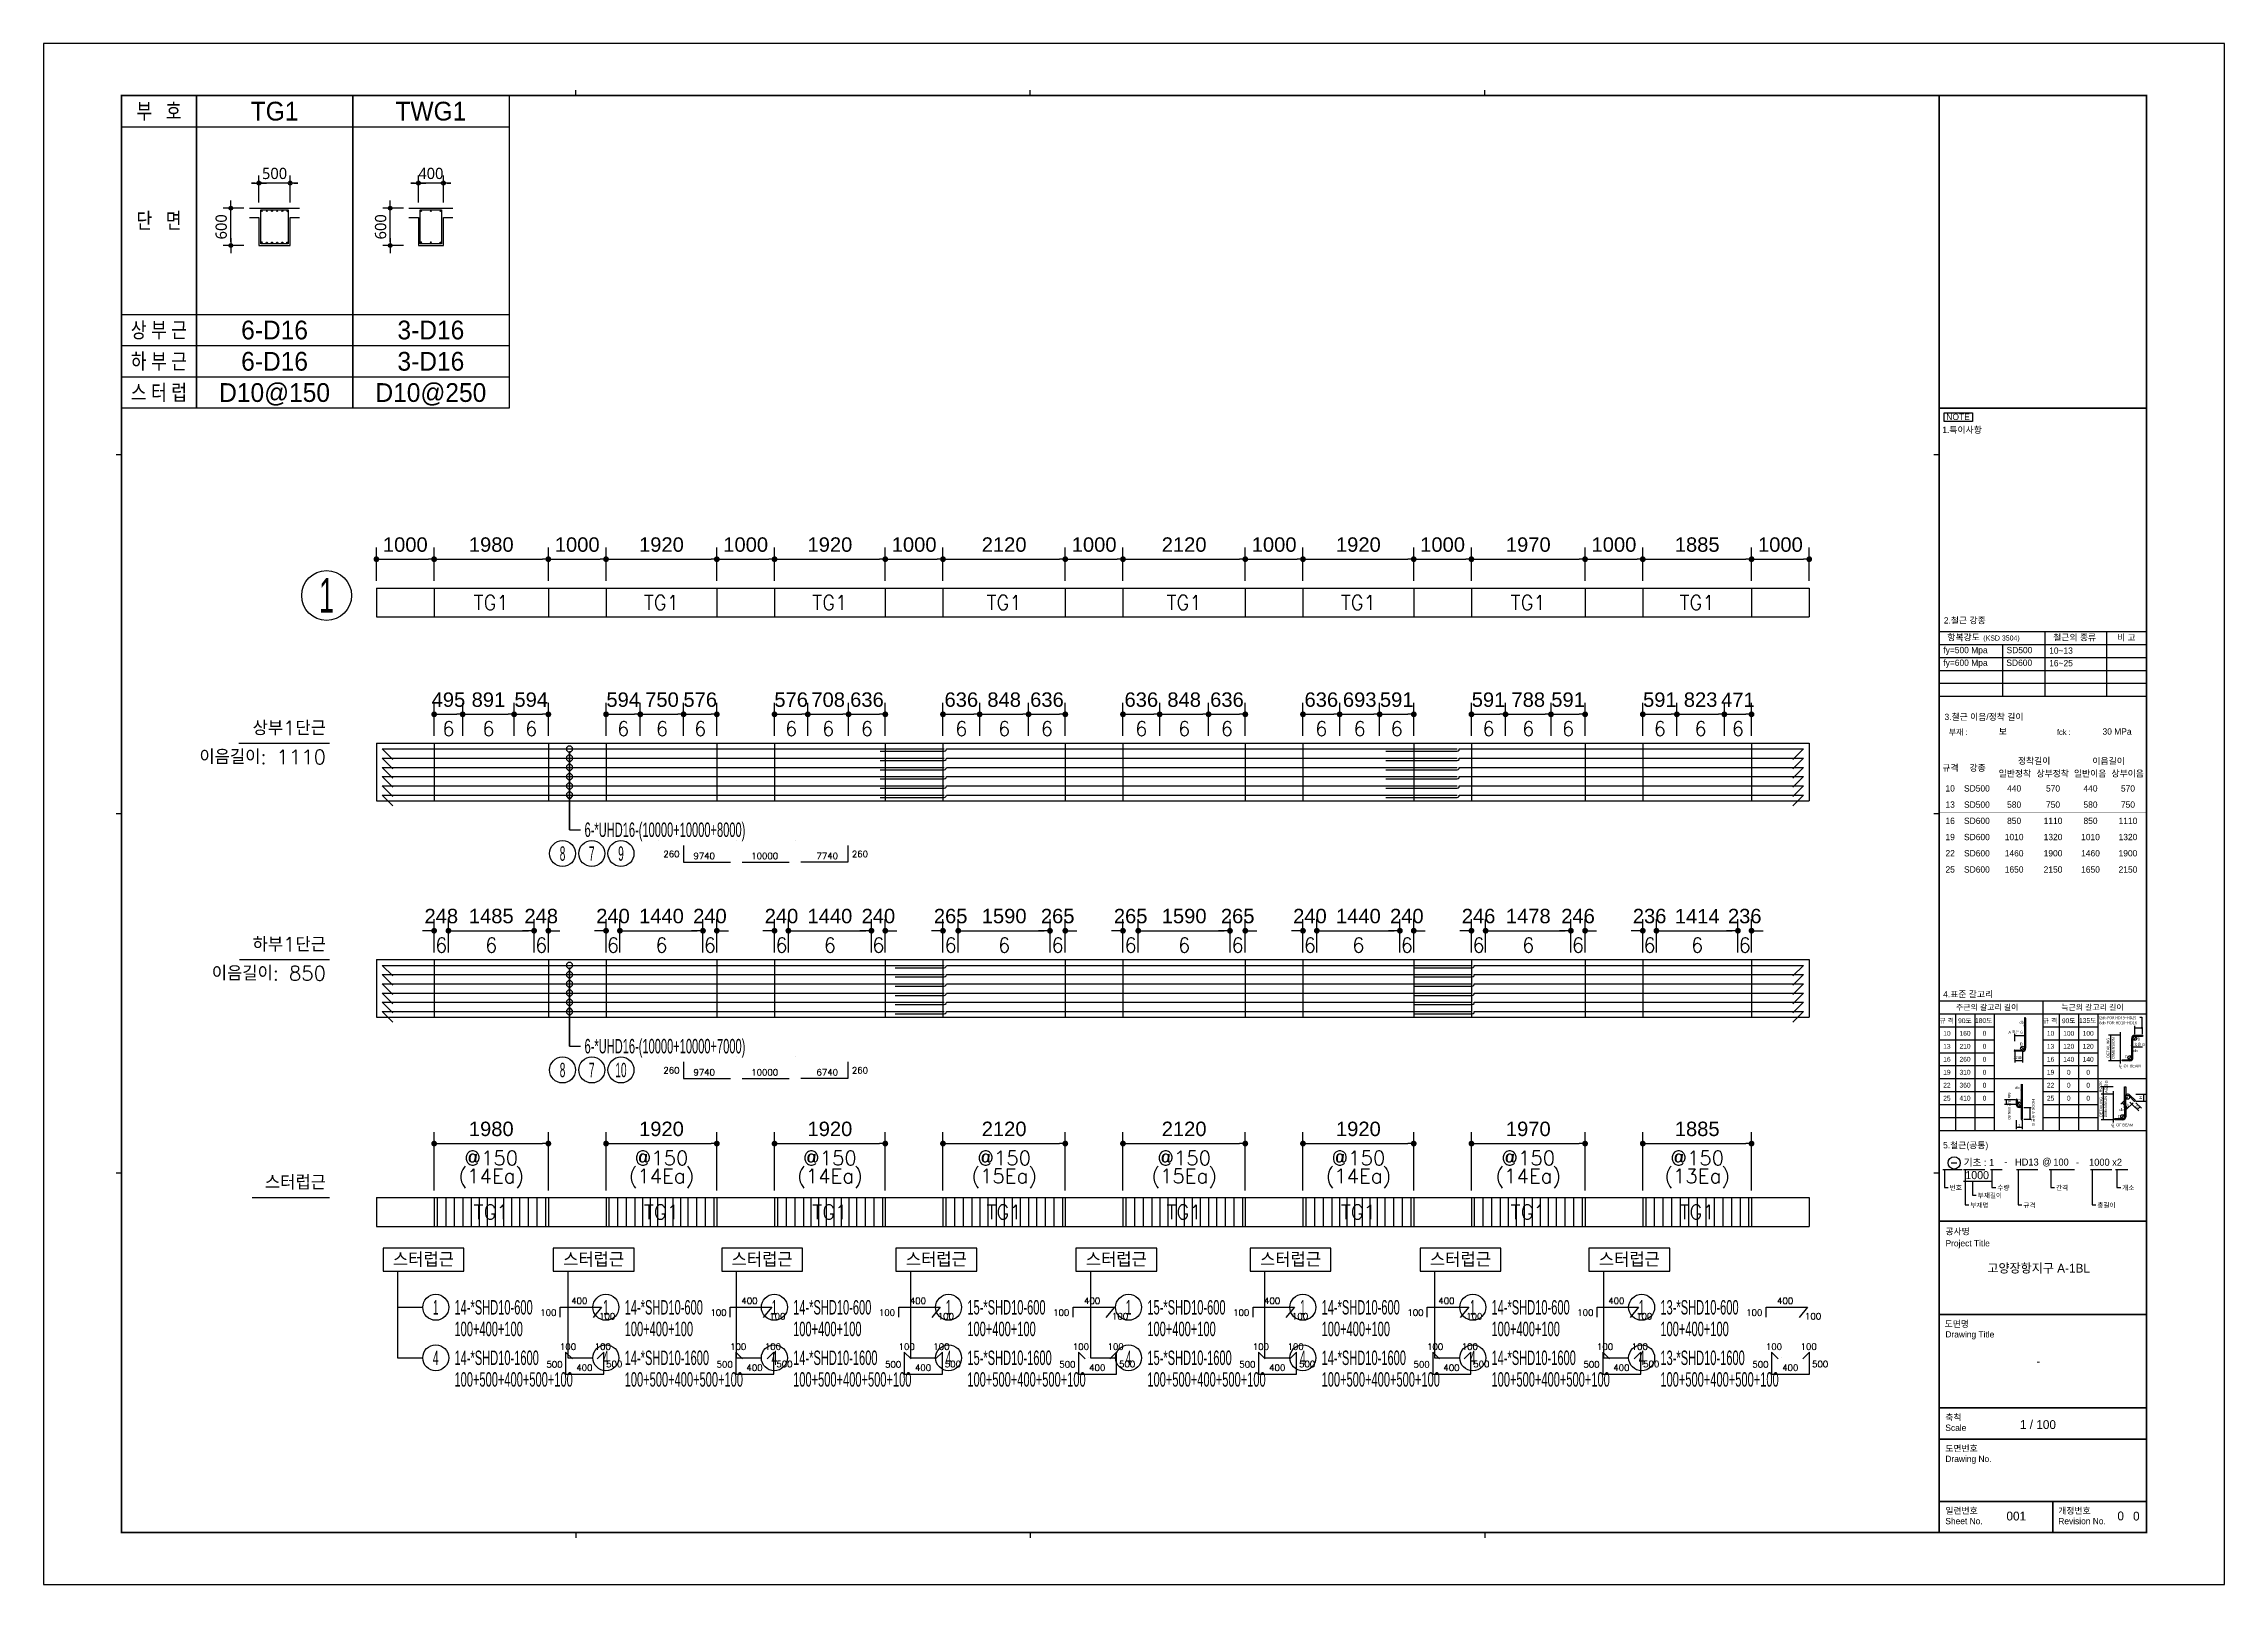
# Model space of a CAD drawing. Header units: millimetres. Extents: x 350420 to 672135, y -312840 to -44390.
# Drawn here: x 466805 to 504605, y -135386 to -108688 of the extents above; entities that cross this region are included whole.
import ezdxf
from ezdxf.enums import TextEntityAlignment as Align

# ---------------------------------------------------------------- set-up
doc = ezdxf.new("R2010")
doc.units = ezdxf.units.MM
doc.header["$LTSCALE"] = 65
doc.layers.get('Defpoints').update_dxf_attribs({"color": 145})
for name, color, linetype in [('00', 7, 'Continuous'), ('AMAC-NO', 5, 'Continuous'), ('BAR', 2, 'Continuous'), ('BARR', 1, 'Continuous'), ('BOX', 7, 'Continuous'), ('DIM', 7, 'Continuous'), ('EL7', 7, 'Continuous'), ('NAME-B', 6, 'Continuous'), ('RP_DIM', 7, 'Continuous'), ('RP_TAG', 7, 'Continuous'), ('XDIM', 7, 'Continuous'), ('XREBAR', 1, 'Continuous'), ('XSTRUCT', 2, 'Continuous'), ('XTAG', 7, 'Continuous')]:
    doc.layers.add(name, color=color, linetype=linetype)
doc.layers.add('TEXT', color=3, linetype='Continuous', lineweight=9)
doc.styles.add('ARIAL', font='malgun.ttf')
doc.styles.add('HYULL', font='Dotum.ttf')
doc.styles.add('RPWK1', font='arial.ttf', dxfattribs={"bigfont": 'whgtxt.shx'})
doc.styles.add('RPWK2', font='romans.shx', dxfattribs={"bigfont": 'whgtxt.shx'})
doc.styles.get("Standard").update_dxf_attribs({"font": 'arial.ttf'})
doc.styles.add('XRebar', font='Romans.shx', dxfattribs={"bigfont": 'whgtxt.shx'})
doc.styles.add('XRebarSheet', font='Hmkmrhd_0.ttf')
doc.styles.add('돋음', font='Dotum.ttf')
doc.styles.add('맑은고딕', font='malgun.ttf')
doc.dimstyles.new('DIM_40', dxfattribs={"dimscale": 40, "dimtxt": 3, "dimasz": 1, "dimexe": 2, "dimexo": 1.5, "dimgap": 1, "dimtad": 1, "dimdec": 0, "dimzin": 0, "dimdsep": 46, "dimtxsty": '맑은고딕', "dimblk1": 'DIMDOT', "dimblk2": 'DIMDOT', "dimsah": 1, "dimcen": 0.09, "dimdle": 2, "dimclrd": 7, "dimclre": 7, "dimclrt": 6, "dimadec": 0, "dimazin": 0, "dimtfac": 1, "dimtdec": 0, "dimtix": 1, "dimtmove": 2, "dimatfit": 3, "dimldrblk": 'DIMDOT', "dimfxl": 0, "dimtolj": 1, "dimtzin": 0, "dimarcsym": 0})
doc.dimstyles.new('NDIM', dxfattribs={"dimtxt": 3, "dimasz": 1.5, "dimexe": 2, "dimexo": 2, "dimgap": 1, "dimtad": 1, "dimdec": 0, "dimdsep": 46, "dimlunit": 6, "dimtxsty": 'ARIAL', "dimblk": 'DOT', "dimcen": 1, "dimclrd": 256, "dimclre": 7, "dimclrt": 3, "dimadec": 0, "dimazin": 0, "dimtfac": 1, "dimtdec": 0, "dimtix": 1, "dimtmove": 2, "dimatfit": 3, "dimldrblk": 'DOT', "dimfxl": 0, "dimtvp": 1, "dimtolj": 1, "dimlwd": -1, "dimlwe": -1, "dimarcsym": 0})
doc.dimstyles.new('XRebarm', dxfattribs={"dimscale": 100, "dimtxt": 2.5, "dimasz": 1, "dimexe": 2, "dimexo": 0, "dimgap": 1.25, "dimtad": 1, "dimdec": 0, "dimzin": 0, "dimdsep": 46, "dimtxsty": 'Standard', "dimblk": 'DOT', "dimcen": 0.09, "dimclrd": 7, "dimclre": 7, "dimclrt": 3, "dimadec": 0, "dimazin": 0, "dimtfac": 1, "dimtdec": 4, "dimtofl": 0, "dimtmove": 0, "dimatfit": 3, "dimfxl": 0, "dimtolj": 1, "dimtzin": 0, "dimarcsym": 0})

msp = doc.modelspace()

# ---------------------------------------------------------------- texts
at = {"layer": 'AMAC-NO', "color": 1, "style": '돋음', "width": 0.6}
msp.add_text('1', height=600, dxfattribs=at).set_placement((471710, -118250), align=Align.MIDDLE_CENTER)
at = {"layer": 'RP_TAG', "color": 2, "linetype": 'Continuous', "ltscale": 100, "style": 'RPWK2'}
for p in [(477826.8, -122817.4), (477826.8, -126567.4)]:
    msp.add_text('260', height=108.89, dxfattribs=at).set_placement(p, align=Align.BOTTOM_RIGHT)
for s, p in [('9740', (478254.8, -122849.7)), ('10000', (479303.2, -122850.6)), ('9740', (478254.8, -126599.7)), ('10000', (479303.2, -126600.6)), ('400', (476089.8, -130560.1)), ('400', (479039.8, -130560.1)), ('400', (481959.8, -130560.1)), ('400', (484979.8, -130560.1)), ('400', (488099.8, -130560.1)), ('400', (491119.8, -130560.1)), ('400', (494064.8, -130560.1)), ('400', (496992.3, -130560.1)), ('100', (475894.9, -131356.3)), ('100', (476496.7, -131352)), ('100', (478844.9, -131356.3)), ('100', (479446.7, -131352)), ('100', (481764.9, -131356.3)), ('100', (482366.7, -131352)), ('100', (484784.9, -131356.3)), ('100', (485386.7, -131352)), ('100', (487904.9, -131356.3)), ('100', (488506.7, -131352)), ('100', (490924.9, -131356.3)), ('100', (491526.7, -131352)), ('100', (493869.9, -131356.3)), ('100', (494471.7, -131352)), ('100', (496797.4, -131356.3)), ('100', (497399.2, -131352)), ('400', (476177.9, -131720.3)), ('400', (479127.9, -131720.3)), ('400', (482047.9, -131720.3)), ('400', (485067.9, -131720.3)), ('400', (488187.9, -131720.3)), ('400', (491207.9, -131720.3)), ('400', (494152.9, -131720.3)), ('400', (497080.4, -131720.3))]:
    msp.add_text(s, height=108.89, dxfattribs=at).set_placement(p, align=Align.BOTTOM_CENTER)
for s, p in [('7740', (480387.3, -122849.7)), ('6740', (480387.3, -126599.7))]:
    msp.add_text(s, height=108.89, rotation=359.99998, dxfattribs=at).set_placement(p, align=Align.BOTTOM_CENTER)
for p in [(480815.2, -122817.4), (480815.2, -126567.4)]:
    msp.add_text('260', height=108.89, rotation=359.99998, dxfattribs=at).set_placement(p, align=Align.BOTTOM_LEFT)
for s, p in [('100', (475693.6, -130675.9)), ('100', (478643.6, -130675.9)), ('100', (481563.6, -130675.9)), ('100', (484583.6, -130675.9)), ('100', (487703.6, -130675.9)), ('100', (490723.6, -130675.9)), ('100', (493668.6, -130675.9)), ('100', (496596.1, -130675.9)), ('500', (475800.4, -131574.7)), ('500', (478750.4, -131574.7)), ('500', (481670.4, -131574.7)), ('500', (484690.4, -131574.7)), ('500', (487810.4, -131574.7)), ('500', (490830.4, -131574.7)), ('500', (493775.4, -131574.7)), ('500', (496702.9, -131574.7))]:
    msp.add_text(s, height=108.89, dxfattribs=at).set_placement(p, align=Align.MIDDLE_RIGHT)
for p in [(476433.4, -130684.9), (479383.4, -130684.9), (482303.4, -130684.9), (485323.4, -130684.9), (488443.4, -130684.9), (491463.4, -130684.9), (494408.4, -130684.9), (497335.9, -130684.9)]:
    msp.add_text('100', height=108.89, dxfattribs=at).set_placement(p, align=Align.TOP_LEFT)
for p in [(476555.9, -131569.7), (479505.9, -131569.7), (482425.9, -131569.7), (485445.9, -131569.7), (488565.9, -131569.7), (491585.9, -131569.7), (494530.9, -131569.7), (497458.4, -131569.7)]:
    msp.add_text('500', height=108.89, dxfattribs=at).set_placement(p, align=Align.MIDDLE_LEFT)
at = {"layer": 'XDIM', "color": 7, "linetype": 'Continuous', "style": 'XRebar'}
for s, p in [('상부1단근', (471699, -120747.5)), ('이음길이: 1110', (471699, -121247.5)), ('하부1단근', (471699, -124497.5)), ('이음길이: 850', (471699, -124997.5)), ('스터럽근', (471699, -128622.5))]:
    e = msp.add_text(s, height=250, dxfattribs=at)
    e.set_placement(p, align=Align.BOTTOM_RIGHT)
    e.dxf.unprotected_set("ltscale", 0)
for s, p in [('6', (473821.5, -120435)), ('6', (474514.5, -120435)), ('6', (475257, -120435)), ('6', (476851, -120435)), ('6', (477523, -120435)), ('6', (478186, -120435)), ('6', (479762, -120435)), ('6', (480404, -120435)), ('6', (481076, -120435)), ('6', (482712, -120435)), ('6', (483454, -120435)), ('6', (484196, -120435)), ('6', (485832, -120435)), ('6', (486574, -120435)), ('6', (487316, -120435)), ('6', (488952, -120435)), ('6', (489616.5, -120435)), ('6', (490258.5, -120435)), ('6', (491849.5, -120435)), ('6', (492539, -120435)), ('6', (493228.5, -120435)), ('6', (494819.5, -120435)), ('6', (495526.4, -120435)), ('6', (496173.4, -120435)), ('6', (473697.8, -124185)), ('6', (474564, -124185)), ('6', (475430.3, -124185)), ('6', (476674, -124185)), ('6', (477514, -124185)), ('6', (478354, -124185)), ('6', (479594, -124185)), ('6', (480434, -124185)), ('6', (481274, -124185)), ('6', (482526.5, -124185)), ('6', (483454, -124185)), ('6', (484381.5, -124185)), ('6', (485646.5, -124185)), ('6', (486574, -124185)), ('6', (487501.5, -124185)), ('6', (488754, -124185)), ('6', (489594, -124185)), ('6', (490434, -124185)), ('6', (491677.1, -124185)), ('6', (492539, -124185)), ('6', (493400.9, -124185)), ('6', (494641.8, -124185)), ('6', (495466.5, -124185)), ('6', (496291.2, -124185)), ('(14Ea)', (474564, -128185)), ('@150', (474564, -127872.5)), ('(14Ea)', (477514, -128185)), ('@150', (477514, -127872.5)), ('(14Ea)', (480434, -128185)), ('@150', (480434, -127872.5)), ('(15Ea)', (483454, -128185)), ('@150', (483454, -127872.5)), ('(15Ea)', (486574, -128185)), ('@150', (486574, -127872.5)), ('(14Ea)', (489594, -128185)), ('@150', (489594, -127872.5)), ('(14Ea)', (492539, -128185)), ('@150', (492539, -127872.5)), ('(13Ea)', (495466.5, -128185)), ('@150', (495466.5, -127872.5))]:
    e = msp.add_text(s, height=250, dxfattribs=at)
    e.set_placement(p, align=Align.TOP_CENTER)
    e.dxf.unprotected_set("ltscale", 0)
at = {"layer": 'XDIM', "color": 3, "linetype": 'Continuous', "style": 'XRebar'}
for p in [(473389, -129760), (476339, -129760), (479259, -129760), (482279, -129760), (485399, -129760), (488419, -129760), (491364, -129760), (494291.5, -129760)]:
    e = msp.add_text('스터럽근', height=250, dxfattribs=at)
    e.set_placement(p, align=Align.MIDDLE_CENTER)
    e.dxf.unprotected_set("ltscale", 0)
at = {"layer": 'XSTRUCT', "color": 2, "linetype": 'Continuous', "style": 'XRebar'}
for p in [(474564, -118372.5), (477514, -118372.5), (480434, -118372.5), (483454, -118372.5), (486574, -118372.5), (489594, -118372.5), (492539, -118372.5), (495466.5, -118372.5), (474564, -128935), (477514, -128935), (480434, -128935), (483454, -128935), (486574, -128935), (489594, -128935), (492539, -128935), (495466.5, -128935)]:
    e = msp.add_text('TG1', height=250, dxfattribs=at)
    e.set_placement(p, align=Align.MIDDLE_CENTER)
    e.dxf.unprotected_set("ltscale", 0)

# ---------------------------------------------------------------- blocks, each defined once
blk = doc.blocks.new('DIMDOT')
at = {"layer": 'DIM', "linetype": 'Continuous'}
blk.add_line((-2, 0), (2, 0), dxfattribs=at)
for radius in [0.5, 0.25]:
    blk.add_circle((0, 0), radius, dxfattribs=at)
blk = doc.blocks.new('*D453')
at = {"layer": 'Defpoints', "color": 0, "transparency": 16777216}
for p in [(499760, -99750), (499760, -100150), (500260, -100150)]:
    blk.add_point(p, dxfattribs=at)
at = {"layer": 'DIM', "color": 7, "lineweight": -2, "transparency": 16777216}
for p, q in [((499700, -99750), (499640, -99750)), ((499760, -100060), (499760, -99630)), ((500260, -99750), (499760, -99750)), ((500260, -100060), (500260, -99630)), ((500320, -99750), (500380, -99750))]:
    blk.add_line(p, q, dxfattribs=at)
at = {"layer": 'DIM', "color": 7, "lineweight": -2, "transparency": 16777216, "xscale": 60, "yscale": 60, "zscale": 60}
blk.add_blockref('DIMDOT', (499760, -99750), dxfattribs=at)
at = {"layer": 'DIM', "color": 7, "lineweight": -2, "transparency": 16777216, "xscale": 60, "yscale": 60, "zscale": 60, "rotation": 180}
blk.add_blockref('DIMDOT', (500260, -99750), dxfattribs=at)
at = {"layer": 'DIM', "color": 6, "transparency": 16777216, "insert": (500010, -99597), "char_height": 180, "attachment_point": 5, "style": '맑은고딕'}
blk.add_mtext('\\A1;500', dxfattribs=at)
blk = doc.blocks.new('*D454')
at = {"layer": 'Defpoints', "color": 0, "transparency": 16777216}
for p in [(499310, -100150), (499610, -100150), (499610, -100750)]:
    blk.add_point(p, dxfattribs=at)
at = {"layer": 'DIM', "color": 7, "lineweight": -2, "transparency": 16777216}
for p, q in [((499520, -100150), (499190, -100150)), ((499310, -100690), (499310, -100210)), ((499520, -100750), (499190, -100750))]:
    blk.add_line(p, q, dxfattribs=at)
at = {"layer": 'DIM', "color": 7, "lineweight": -2, "transparency": 16777216, "xscale": 60, "yscale": 60, "zscale": 60}
for p, rotation in [((499310, -100150), 90), ((499310, -100750), 270)]:
    blk.add_blockref('DIMDOT', p, dxfattribs=dict(at, rotation=rotation))
at = {"layer": 'DIM', "color": 6, "transparency": 16777216, "insert": (499157, -100450), "char_height": 180, "attachment_point": 5, "rotation": 90, "style": '맑은고딕'}
blk.add_mtext('\\A1;600', dxfattribs=at)
blk = doc.blocks.new('BAR')
at = {"layer": 'BARR'}
h = blk.add_hatch(color=256, dxfattribs=at)
edge = h.paths.add_edge_path()
edge.add_arc((0, 0), 15, 0, 360)
blk.add_circle((0, 0), 15, dxfattribs=at)
blk = doc.blocks.new('*D455')
at = {"layer": 'Defpoints', "color": 0, "transparency": 16777216}
for p in [(502310, -99750), (502310, -100150), (502710, -100150)]:
    blk.add_point(p, dxfattribs=at)
at = {"layer": 'DIM', "color": 7, "lineweight": -2, "transparency": 16777216}
for p, q in [((502250, -99750), (502190, -99750)), ((502310, -100060), (502310, -99630)), ((502710, -99750), (502310, -99750)), ((502710, -100060), (502710, -99630)), ((502770, -99750), (502830, -99750))]:
    blk.add_line(p, q, dxfattribs=at)
at = {"layer": 'DIM', "color": 7, "lineweight": -2, "transparency": 16777216, "xscale": 60, "yscale": 60, "zscale": 60}
blk.add_blockref('DIMDOT', (502310, -99750), dxfattribs=at)
at = {"layer": 'DIM', "color": 7, "lineweight": -2, "transparency": 16777216, "xscale": 60, "yscale": 60, "zscale": 60, "rotation": 180}
blk.add_blockref('DIMDOT', (502710, -99750), dxfattribs=at)
at = {"layer": 'DIM', "color": 6, "transparency": 16777216, "insert": (502510, -99597), "char_height": 180, "attachment_point": 5, "style": '맑은고딕'}
blk.add_mtext('\\A1;400', dxfattribs=at)
blk = doc.blocks.new('*D456')
at = {"layer": 'Defpoints', "color": 0, "transparency": 16777216}
for p in [(501860, -100150), (502160, -100150), (502160, -100750)]:
    blk.add_point(p, dxfattribs=at)
at = {"layer": 'DIM', "color": 7, "lineweight": -2, "transparency": 16777216}
for p, q in [((502070, -100150), (501740, -100150)), ((501860, -100690), (501860, -100210)), ((502070, -100750), (501740, -100750))]:
    blk.add_line(p, q, dxfattribs=at)
at = {"layer": 'DIM', "color": 7, "lineweight": -2, "transparency": 16777216, "xscale": 60, "yscale": 60, "zscale": 60}
for p, rotation in [((501860, -100150), 90), ((501860, -100750), 270)]:
    blk.add_blockref('DIMDOT', p, dxfattribs=dict(at, rotation=rotation))
at = {"layer": 'DIM', "color": 6, "transparency": 16777216, "insert": (501707, -100450), "char_height": 180, "attachment_point": 5, "rotation": 90, "style": '맑은고딕'}
blk.add_mtext('\\A1;600', dxfattribs=at)
blk = doc.blocks.new('_Dot')
at = {"color": 0, "linetype": 'ByBlock', "lineweight": -2}
blk.add_line((-0.5, 0), (-1, 0), dxfattribs=at)
at = {"color": 0, "linetype": 'ByBlock', "const_width": 0.5}
blk.add_lwpolyline([(-0.25, 0, 1), (0.25, 0, 1)], format="xyb", close=True, dxfattribs=at)
blk = doc.blocks.new('*D1240')
at = {"layer": 'Defpoints', "color": 0, "linetype": 'Continuous', "transparency": 16777216}
for p in [(473574, -117622), (472574, -117998), (473574, -117998)]:
    blk.add_point(p, dxfattribs=at).dxf.unprotected_set("ltscale", 0)
at = {"layer": 'XDIM', "color": 7, "linetype": 'Continuous', "lineweight": -2, "transparency": 16777216}
for p, q in [((472574, -117998), (472574, -117422)), ((473574, -117998), (473574, -117422)), ((472674, -117622), (473474, -117622))]:
    blk.add_line(p, q, dxfattribs=at).dxf.unprotected_set("ltscale", 0)
at = {"layer": 'XDIM', "color": 7, "linetype": 'Continuous', "lineweight": -2, "transparency": 16777216, "xscale": 100, "yscale": 100, "zscale": 100, "rotation": 180}
blk.add_blockref('_Dot', (472574, -117622), dxfattribs=at).dxf.unprotected_set("ltscale", 0)
at = {"layer": 'XDIM', "color": 7, "linetype": 'Continuous', "lineweight": -2, "transparency": 16777216, "xscale": 100, "yscale": 100, "zscale": 100}
blk.add_blockref('_Dot', (473574, -117622), dxfattribs=at).dxf.unprotected_set("ltscale", 0)
at = {"layer": 'XDIM', "color": 3, "linetype": 'Continuous', "transparency": 16777216, "insert": (473074, -117370), "char_height": 250, "attachment_point": 5}
blk.add_mtext('\\A1;1000', dxfattribs=at).dxf.unprotected_set("ltscale", 0)
blk = doc.blocks.new('*D1241')
at = {"layer": 'Defpoints', "color": 0, "linetype": 'Continuous', "transparency": 16777216}
for p in [(475554, -117622), (473574, -117998), (475554, -117998)]:
    blk.add_point(p, dxfattribs=at).dxf.unprotected_set("ltscale", 0)
at = {"layer": 'XDIM', "color": 7, "linetype": 'Continuous', "lineweight": -2, "transparency": 16777216}
for p, q in [((473574, -117998), (473574, -117422)), ((475554, -117998), (475554, -117422)), ((473674, -117622), (475454, -117622))]:
    blk.add_line(p, q, dxfattribs=at).dxf.unprotected_set("ltscale", 0)
at = {"layer": 'XDIM', "color": 7, "linetype": 'Continuous', "lineweight": -2, "transparency": 16777216, "xscale": 100, "yscale": 100, "zscale": 100, "rotation": 180}
blk.add_blockref('_Dot', (473574, -117622), dxfattribs=at).dxf.unprotected_set("ltscale", 0)
at = {"layer": 'XDIM', "color": 7, "linetype": 'Continuous', "lineweight": -2, "transparency": 16777216, "xscale": 100, "yscale": 100, "zscale": 100}
blk.add_blockref('_Dot', (475554, -117622), dxfattribs=at).dxf.unprotected_set("ltscale", 0)
at = {"layer": 'XDIM', "color": 3, "linetype": 'Continuous', "transparency": 16777216, "insert": (474564, -117370), "char_height": 250, "attachment_point": 5}
blk.add_mtext('\\A1;1980', dxfattribs=at).dxf.unprotected_set("ltscale", 0)
blk = doc.blocks.new('*D1242')
at = {"layer": 'Defpoints', "color": 0, "linetype": 'Continuous', "transparency": 16777216}
for p in [(476554, -117622), (475554, -117998), (476554, -117998)]:
    blk.add_point(p, dxfattribs=at).dxf.unprotected_set("ltscale", 0)
at = {"layer": 'XDIM', "color": 7, "linetype": 'Continuous', "lineweight": -2, "transparency": 16777216}
for p, q in [((475554, -117998), (475554, -117422)), ((476554, -117998), (476554, -117422)), ((475654, -117622), (476454, -117622))]:
    blk.add_line(p, q, dxfattribs=at).dxf.unprotected_set("ltscale", 0)
at = {"layer": 'XDIM', "color": 7, "linetype": 'Continuous', "lineweight": -2, "transparency": 16777216, "xscale": 100, "yscale": 100, "zscale": 100, "rotation": 180}
blk.add_blockref('_Dot', (475554, -117622), dxfattribs=at).dxf.unprotected_set("ltscale", 0)
at = {"layer": 'XDIM', "color": 7, "linetype": 'Continuous', "lineweight": -2, "transparency": 16777216, "xscale": 100, "yscale": 100, "zscale": 100}
blk.add_blockref('_Dot', (476554, -117622), dxfattribs=at).dxf.unprotected_set("ltscale", 0)
at = {"layer": 'XDIM', "color": 3, "linetype": 'Continuous', "transparency": 16777216, "insert": (476054, -117370), "char_height": 250, "attachment_point": 5}
blk.add_mtext('\\A1;1000', dxfattribs=at).dxf.unprotected_set("ltscale", 0)
blk = doc.blocks.new('*D1243')
at = {"layer": 'Defpoints', "color": 0, "linetype": 'Continuous', "transparency": 16777216}
for p in [(478474, -117622), (476554, -117998), (478474, -117998)]:
    blk.add_point(p, dxfattribs=at).dxf.unprotected_set("ltscale", 0)
at = {"layer": 'XDIM', "color": 7, "linetype": 'Continuous', "lineweight": -2, "transparency": 16777216}
for p, q in [((476554, -117998), (476554, -117422)), ((478474, -117998), (478474, -117422)), ((476654, -117622), (478374, -117622))]:
    blk.add_line(p, q, dxfattribs=at).dxf.unprotected_set("ltscale", 0)
at = {"layer": 'XDIM', "color": 7, "linetype": 'Continuous', "lineweight": -2, "transparency": 16777216, "xscale": 100, "yscale": 100, "zscale": 100, "rotation": 180}
blk.add_blockref('_Dot', (476554, -117622), dxfattribs=at).dxf.unprotected_set("ltscale", 0)
at = {"layer": 'XDIM', "color": 7, "linetype": 'Continuous', "lineweight": -2, "transparency": 16777216, "xscale": 100, "yscale": 100, "zscale": 100}
blk.add_blockref('_Dot', (478474, -117622), dxfattribs=at).dxf.unprotected_set("ltscale", 0)
at = {"layer": 'XDIM', "color": 3, "linetype": 'Continuous', "transparency": 16777216, "insert": (477514, -117370), "char_height": 250, "attachment_point": 5}
blk.add_mtext('\\A1;1920', dxfattribs=at).dxf.unprotected_set("ltscale", 0)
blk = doc.blocks.new('*D1244')
at = {"layer": 'Defpoints', "color": 0, "linetype": 'Continuous', "transparency": 16777216}
for p in [(479474, -117622), (478474, -117998), (479474, -117998)]:
    blk.add_point(p, dxfattribs=at).dxf.unprotected_set("ltscale", 0)
at = {"layer": 'XDIM', "color": 7, "linetype": 'Continuous', "lineweight": -2, "transparency": 16777216}
for p, q in [((478474, -117998), (478474, -117422)), ((479474, -117998), (479474, -117422)), ((478574, -117622), (479374, -117622))]:
    blk.add_line(p, q, dxfattribs=at).dxf.unprotected_set("ltscale", 0)
at = {"layer": 'XDIM', "color": 7, "linetype": 'Continuous', "lineweight": -2, "transparency": 16777216, "xscale": 100, "yscale": 100, "zscale": 100, "rotation": 180}
blk.add_blockref('_Dot', (478474, -117622), dxfattribs=at).dxf.unprotected_set("ltscale", 0)
at = {"layer": 'XDIM', "color": 7, "linetype": 'Continuous', "lineweight": -2, "transparency": 16777216, "xscale": 100, "yscale": 100, "zscale": 100}
blk.add_blockref('_Dot', (479474, -117622), dxfattribs=at).dxf.unprotected_set("ltscale", 0)
at = {"layer": 'XDIM', "color": 3, "linetype": 'Continuous', "transparency": 16777216, "insert": (478974, -117370), "char_height": 250, "attachment_point": 5}
blk.add_mtext('\\A1;1000', dxfattribs=at).dxf.unprotected_set("ltscale", 0)
blk = doc.blocks.new('*D1245')
at = {"layer": 'Defpoints', "color": 0, "linetype": 'Continuous', "transparency": 16777216}
for p in [(481394, -117622), (479474, -117998), (481394, -117998)]:
    blk.add_point(p, dxfattribs=at).dxf.unprotected_set("ltscale", 0)
at = {"layer": 'XDIM', "color": 7, "linetype": 'Continuous', "lineweight": -2, "transparency": 16777216}
for p, q in [((479474, -117998), (479474, -117422)), ((481394, -117998), (481394, -117422)), ((479574, -117622), (481294, -117622))]:
    blk.add_line(p, q, dxfattribs=at).dxf.unprotected_set("ltscale", 0)
at = {"layer": 'XDIM', "color": 7, "linetype": 'Continuous', "lineweight": -2, "transparency": 16777216, "xscale": 100, "yscale": 100, "zscale": 100, "rotation": 180}
blk.add_blockref('_Dot', (479474, -117622), dxfattribs=at).dxf.unprotected_set("ltscale", 0)
at = {"layer": 'XDIM', "color": 7, "linetype": 'Continuous', "lineweight": -2, "transparency": 16777216, "xscale": 100, "yscale": 100, "zscale": 100}
blk.add_blockref('_Dot', (481394, -117622), dxfattribs=at).dxf.unprotected_set("ltscale", 0)
at = {"layer": 'XDIM', "color": 3, "linetype": 'Continuous', "transparency": 16777216, "insert": (480434, -117370), "char_height": 250, "attachment_point": 5}
blk.add_mtext('\\A1;1920', dxfattribs=at).dxf.unprotected_set("ltscale", 0)
blk = doc.blocks.new('*D1246')
at = {"layer": 'Defpoints', "color": 0, "linetype": 'Continuous', "transparency": 16777216}
for p in [(482394, -117622), (481394, -117998), (482394, -117998)]:
    blk.add_point(p, dxfattribs=at).dxf.unprotected_set("ltscale", 0)
at = {"layer": 'XDIM', "color": 7, "linetype": 'Continuous', "lineweight": -2, "transparency": 16777216}
for p, q in [((481394, -117998), (481394, -117422)), ((482394, -117998), (482394, -117422)), ((481494, -117622), (482294, -117622))]:
    blk.add_line(p, q, dxfattribs=at).dxf.unprotected_set("ltscale", 0)
at = {"layer": 'XDIM', "color": 7, "linetype": 'Continuous', "lineweight": -2, "transparency": 16777216, "xscale": 100, "yscale": 100, "zscale": 100, "rotation": 180}
blk.add_blockref('_Dot', (481394, -117622), dxfattribs=at).dxf.unprotected_set("ltscale", 0)
at = {"layer": 'XDIM', "color": 7, "linetype": 'Continuous', "lineweight": -2, "transparency": 16777216, "xscale": 100, "yscale": 100, "zscale": 100}
blk.add_blockref('_Dot', (482394, -117622), dxfattribs=at).dxf.unprotected_set("ltscale", 0)
at = {"layer": 'XDIM', "color": 3, "linetype": 'Continuous', "transparency": 16777216, "insert": (481894, -117370), "char_height": 250, "attachment_point": 5}
blk.add_mtext('\\A1;1000', dxfattribs=at).dxf.unprotected_set("ltscale", 0)
blk = doc.blocks.new('*D1247')
at = {"layer": 'Defpoints', "color": 0, "linetype": 'Continuous', "transparency": 16777216}
for p in [(484514, -117622), (482394, -117998), (484514, -117998)]:
    blk.add_point(p, dxfattribs=at).dxf.unprotected_set("ltscale", 0)
at = {"layer": 'XDIM', "color": 7, "linetype": 'Continuous', "lineweight": -2, "transparency": 16777216}
for p, q in [((482394, -117998), (482394, -117422)), ((484514, -117998), (484514, -117422)), ((482494, -117622), (484414, -117622))]:
    blk.add_line(p, q, dxfattribs=at).dxf.unprotected_set("ltscale", 0)
at = {"layer": 'XDIM', "color": 7, "linetype": 'Continuous', "lineweight": -2, "transparency": 16777216, "xscale": 100, "yscale": 100, "zscale": 100, "rotation": 180}
blk.add_blockref('_Dot', (482394, -117622), dxfattribs=at).dxf.unprotected_set("ltscale", 0)
at = {"layer": 'XDIM', "color": 7, "linetype": 'Continuous', "lineweight": -2, "transparency": 16777216, "xscale": 100, "yscale": 100, "zscale": 100}
blk.add_blockref('_Dot', (484514, -117622), dxfattribs=at).dxf.unprotected_set("ltscale", 0)
at = {"layer": 'XDIM', "color": 3, "linetype": 'Continuous', "transparency": 16777216, "insert": (483454, -117370), "char_height": 250, "attachment_point": 5}
blk.add_mtext('\\A1;2120', dxfattribs=at).dxf.unprotected_set("ltscale", 0)
blk = doc.blocks.new('*D1248')
at = {"layer": 'Defpoints', "color": 0, "linetype": 'Continuous', "transparency": 16777216}
for p in [(485514, -117622), (484514, -117998), (485514, -117998)]:
    blk.add_point(p, dxfattribs=at).dxf.unprotected_set("ltscale", 0)
at = {"layer": 'XDIM', "color": 7, "linetype": 'Continuous', "lineweight": -2, "transparency": 16777216}
for p, q in [((484514, -117998), (484514, -117422)), ((485514, -117998), (485514, -117422)), ((484614, -117622), (485414, -117622))]:
    blk.add_line(p, q, dxfattribs=at).dxf.unprotected_set("ltscale", 0)
at = {"layer": 'XDIM', "color": 7, "linetype": 'Continuous', "lineweight": -2, "transparency": 16777216, "xscale": 100, "yscale": 100, "zscale": 100, "rotation": 180}
blk.add_blockref('_Dot', (484514, -117622), dxfattribs=at).dxf.unprotected_set("ltscale", 0)
at = {"layer": 'XDIM', "color": 7, "linetype": 'Continuous', "lineweight": -2, "transparency": 16777216, "xscale": 100, "yscale": 100, "zscale": 100}
blk.add_blockref('_Dot', (485514, -117622), dxfattribs=at).dxf.unprotected_set("ltscale", 0)
at = {"layer": 'XDIM', "color": 3, "linetype": 'Continuous', "transparency": 16777216, "insert": (485014, -117370), "char_height": 250, "attachment_point": 5}
blk.add_mtext('\\A1;1000', dxfattribs=at).dxf.unprotected_set("ltscale", 0)
blk = doc.blocks.new('*D1249')
at = {"layer": 'Defpoints', "color": 0, "linetype": 'Continuous', "transparency": 16777216}
for p in [(487634, -117622), (485514, -117998), (487634, -117998)]:
    blk.add_point(p, dxfattribs=at).dxf.unprotected_set("ltscale", 0)
at = {"layer": 'XDIM', "color": 7, "linetype": 'Continuous', "lineweight": -2, "transparency": 16777216}
for p, q in [((485514, -117998), (485514, -117422)), ((487634, -117998), (487634, -117422)), ((485614, -117622), (487534, -117622))]:
    blk.add_line(p, q, dxfattribs=at).dxf.unprotected_set("ltscale", 0)
at = {"layer": 'XDIM', "color": 7, "linetype": 'Continuous', "lineweight": -2, "transparency": 16777216, "xscale": 100, "yscale": 100, "zscale": 100, "rotation": 180}
blk.add_blockref('_Dot', (485514, -117622), dxfattribs=at).dxf.unprotected_set("ltscale", 0)
at = {"layer": 'XDIM', "color": 7, "linetype": 'Continuous', "lineweight": -2, "transparency": 16777216, "xscale": 100, "yscale": 100, "zscale": 100}
blk.add_blockref('_Dot', (487634, -117622), dxfattribs=at).dxf.unprotected_set("ltscale", 0)
at = {"layer": 'XDIM', "color": 3, "linetype": 'Continuous', "transparency": 16777216, "insert": (486574, -117370), "char_height": 250, "attachment_point": 5}
blk.add_mtext('\\A1;2120', dxfattribs=at).dxf.unprotected_set("ltscale", 0)
blk = doc.blocks.new('*D1250')
at = {"layer": 'Defpoints', "color": 0, "linetype": 'Continuous', "transparency": 16777216}
for p in [(488634, -117622), (487634, -117998), (488634, -117998)]:
    blk.add_point(p, dxfattribs=at).dxf.unprotected_set("ltscale", 0)
at = {"layer": 'XDIM', "color": 7, "linetype": 'Continuous', "lineweight": -2, "transparency": 16777216}
for p, q in [((487634, -117998), (487634, -117422)), ((488634, -117998), (488634, -117422)), ((487734, -117622), (488534, -117622))]:
    blk.add_line(p, q, dxfattribs=at).dxf.unprotected_set("ltscale", 0)
at = {"layer": 'XDIM', "color": 7, "linetype": 'Continuous', "lineweight": -2, "transparency": 16777216, "xscale": 100, "yscale": 100, "zscale": 100, "rotation": 180}
blk.add_blockref('_Dot', (487634, -117622), dxfattribs=at).dxf.unprotected_set("ltscale", 0)
at = {"layer": 'XDIM', "color": 7, "linetype": 'Continuous', "lineweight": -2, "transparency": 16777216, "xscale": 100, "yscale": 100, "zscale": 100}
blk.add_blockref('_Dot', (488634, -117622), dxfattribs=at).dxf.unprotected_set("ltscale", 0)
at = {"layer": 'XDIM', "color": 3, "linetype": 'Continuous', "transparency": 16777216, "insert": (488134, -117370), "char_height": 250, "attachment_point": 5}
blk.add_mtext('\\A1;1000', dxfattribs=at).dxf.unprotected_set("ltscale", 0)
blk = doc.blocks.new('*D1251')
at = {"layer": 'Defpoints', "color": 0, "linetype": 'Continuous', "transparency": 16777216}
for p in [(490554, -117622), (488634, -117998), (490554, -117998)]:
    blk.add_point(p, dxfattribs=at).dxf.unprotected_set("ltscale", 0)
at = {"layer": 'XDIM', "color": 7, "linetype": 'Continuous', "lineweight": -2, "transparency": 16777216}
for p, q in [((488634, -117998), (488634, -117422)), ((490554, -117998), (490554, -117422)), ((488734, -117622), (490454, -117622))]:
    blk.add_line(p, q, dxfattribs=at).dxf.unprotected_set("ltscale", 0)
at = {"layer": 'XDIM', "color": 7, "linetype": 'Continuous', "lineweight": -2, "transparency": 16777216, "xscale": 100, "yscale": 100, "zscale": 100, "rotation": 180}
blk.add_blockref('_Dot', (488634, -117622), dxfattribs=at).dxf.unprotected_set("ltscale", 0)
at = {"layer": 'XDIM', "color": 7, "linetype": 'Continuous', "lineweight": -2, "transparency": 16777216, "xscale": 100, "yscale": 100, "zscale": 100}
blk.add_blockref('_Dot', (490554, -117622), dxfattribs=at).dxf.unprotected_set("ltscale", 0)
at = {"layer": 'XDIM', "color": 3, "linetype": 'Continuous', "transparency": 16777216, "insert": (489594, -117370), "char_height": 250, "attachment_point": 5}
blk.add_mtext('\\A1;1920', dxfattribs=at).dxf.unprotected_set("ltscale", 0)
blk = doc.blocks.new('*D1252')
at = {"layer": 'Defpoints', "color": 0, "linetype": 'Continuous', "transparency": 16777216}
for p in [(491554, -117622), (490554, -117998), (491554, -117998)]:
    blk.add_point(p, dxfattribs=at).dxf.unprotected_set("ltscale", 0)
at = {"layer": 'XDIM', "color": 7, "linetype": 'Continuous', "lineweight": -2, "transparency": 16777216}
for p, q in [((490554, -117998), (490554, -117422)), ((491554, -117998), (491554, -117422)), ((490654, -117622), (491454, -117622))]:
    blk.add_line(p, q, dxfattribs=at).dxf.unprotected_set("ltscale", 0)
at = {"layer": 'XDIM', "color": 7, "linetype": 'Continuous', "lineweight": -2, "transparency": 16777216, "xscale": 100, "yscale": 100, "zscale": 100, "rotation": 180}
blk.add_blockref('_Dot', (490554, -117622), dxfattribs=at).dxf.unprotected_set("ltscale", 0)
at = {"layer": 'XDIM', "color": 7, "linetype": 'Continuous', "lineweight": -2, "transparency": 16777216, "xscale": 100, "yscale": 100, "zscale": 100}
blk.add_blockref('_Dot', (491554, -117622), dxfattribs=at).dxf.unprotected_set("ltscale", 0)
at = {"layer": 'XDIM', "color": 3, "linetype": 'Continuous', "transparency": 16777216, "insert": (491054, -117370), "char_height": 250, "attachment_point": 5}
blk.add_mtext('\\A1;1000', dxfattribs=at).dxf.unprotected_set("ltscale", 0)
blk = doc.blocks.new('*D1253')
at = {"layer": 'Defpoints', "color": 0, "linetype": 'Continuous', "transparency": 16777216}
for p in [(493524, -117622), (491554, -117998), (493524, -117998)]:
    blk.add_point(p, dxfattribs=at).dxf.unprotected_set("ltscale", 0)
at = {"layer": 'XDIM', "color": 7, "linetype": 'Continuous', "lineweight": -2, "transparency": 16777216}
for p, q in [((491554, -117998), (491554, -117422)), ((493524, -117998), (493524, -117422)), ((491654, -117622), (493424, -117622))]:
    blk.add_line(p, q, dxfattribs=at).dxf.unprotected_set("ltscale", 0)
at = {"layer": 'XDIM', "color": 7, "linetype": 'Continuous', "lineweight": -2, "transparency": 16777216, "xscale": 100, "yscale": 100, "zscale": 100, "rotation": 180}
blk.add_blockref('_Dot', (491554, -117622), dxfattribs=at).dxf.unprotected_set("ltscale", 0)
at = {"layer": 'XDIM', "color": 7, "linetype": 'Continuous', "lineweight": -2, "transparency": 16777216, "xscale": 100, "yscale": 100, "zscale": 100}
blk.add_blockref('_Dot', (493524, -117622), dxfattribs=at).dxf.unprotected_set("ltscale", 0)
at = {"layer": 'XDIM', "color": 3, "linetype": 'Continuous', "transparency": 16777216, "insert": (492539, -117370), "char_height": 250, "attachment_point": 5}
blk.add_mtext('\\A1;1970', dxfattribs=at).dxf.unprotected_set("ltscale", 0)
blk = doc.blocks.new('*D1254')
at = {"layer": 'Defpoints', "color": 0, "linetype": 'Continuous', "transparency": 16777216}
for p in [(494524, -117622), (493524, -117998), (494524, -117998)]:
    blk.add_point(p, dxfattribs=at).dxf.unprotected_set("ltscale", 0)
at = {"layer": 'XDIM', "color": 7, "linetype": 'Continuous', "lineweight": -2, "transparency": 16777216}
for p, q in [((493524, -117998), (493524, -117422)), ((494524, -117998), (494524, -117422)), ((493624, -117622), (494424, -117622))]:
    blk.add_line(p, q, dxfattribs=at).dxf.unprotected_set("ltscale", 0)
at = {"layer": 'XDIM', "color": 7, "linetype": 'Continuous', "lineweight": -2, "transparency": 16777216, "xscale": 100, "yscale": 100, "zscale": 100, "rotation": 180}
blk.add_blockref('_Dot', (493524, -117622), dxfattribs=at).dxf.unprotected_set("ltscale", 0)
at = {"layer": 'XDIM', "color": 7, "linetype": 'Continuous', "lineweight": -2, "transparency": 16777216, "xscale": 100, "yscale": 100, "zscale": 100}
blk.add_blockref('_Dot', (494524, -117622), dxfattribs=at).dxf.unprotected_set("ltscale", 0)
at = {"layer": 'XDIM', "color": 3, "linetype": 'Continuous', "transparency": 16777216, "insert": (494024, -117370), "char_height": 250, "attachment_point": 5}
blk.add_mtext('\\A1;1000', dxfattribs=at).dxf.unprotected_set("ltscale", 0)
blk = doc.blocks.new('*D1255')
at = {"layer": 'Defpoints', "color": 0, "linetype": 'Continuous', "transparency": 16777216}
for p in [(496409, -117622), (494524, -117998), (496409, -117998)]:
    blk.add_point(p, dxfattribs=at).dxf.unprotected_set("ltscale", 0)
at = {"layer": 'XDIM', "color": 7, "linetype": 'Continuous', "lineweight": -2, "transparency": 16777216}
for p, q in [((494524, -117998), (494524, -117422)), ((496409, -117998), (496409, -117422)), ((494624, -117622), (496309, -117622))]:
    blk.add_line(p, q, dxfattribs=at).dxf.unprotected_set("ltscale", 0)
at = {"layer": 'XDIM', "color": 7, "linetype": 'Continuous', "lineweight": -2, "transparency": 16777216, "xscale": 100, "yscale": 100, "zscale": 100, "rotation": 180}
blk.add_blockref('_Dot', (494524, -117622), dxfattribs=at).dxf.unprotected_set("ltscale", 0)
at = {"layer": 'XDIM', "color": 7, "linetype": 'Continuous', "lineweight": -2, "transparency": 16777216, "xscale": 100, "yscale": 100, "zscale": 100}
blk.add_blockref('_Dot', (496409, -117622), dxfattribs=at).dxf.unprotected_set("ltscale", 0)
at = {"layer": 'XDIM', "color": 3, "linetype": 'Continuous', "transparency": 16777216, "insert": (495467, -117370), "char_height": 250, "attachment_point": 5}
blk.add_mtext('\\A1;1885', dxfattribs=at).dxf.unprotected_set("ltscale", 0)
blk = doc.blocks.new('*D1256')
at = {"layer": 'Defpoints', "color": 0, "linetype": 'Continuous', "transparency": 16777216}
for p in [(497409, -117622), (496409, -117998), (497409, -117998)]:
    blk.add_point(p, dxfattribs=at).dxf.unprotected_set("ltscale", 0)
at = {"layer": 'XDIM', "color": 7, "linetype": 'Continuous', "lineweight": -2, "transparency": 16777216}
for p, q in [((496409, -117998), (496409, -117422)), ((497409, -117998), (497409, -117422)), ((496509, -117622), (497309, -117622))]:
    blk.add_line(p, q, dxfattribs=at).dxf.unprotected_set("ltscale", 0)
at = {"layer": 'XDIM', "color": 7, "linetype": 'Continuous', "lineweight": -2, "transparency": 16777216, "xscale": 100, "yscale": 100, "zscale": 100, "rotation": 180}
blk.add_blockref('_Dot', (496409, -117622), dxfattribs=at).dxf.unprotected_set("ltscale", 0)
at = {"layer": 'XDIM', "color": 7, "linetype": 'Continuous', "lineweight": -2, "transparency": 16777216, "xscale": 100, "yscale": 100, "zscale": 100}
blk.add_blockref('_Dot', (497409, -117622), dxfattribs=at).dxf.unprotected_set("ltscale", 0)
at = {"layer": 'XDIM', "color": 3, "linetype": 'Continuous', "transparency": 16777216, "insert": (496909, -117370), "char_height": 250, "attachment_point": 5}
blk.add_mtext('\\A1;1000', dxfattribs=at).dxf.unprotected_set("ltscale", 0)
blk = doc.blocks.new('*D1257')
at = {"layer": 'Defpoints', "color": 0, "linetype": 'Continuous', "transparency": 16777216}
for p in [(474069, -120310), (473574, -120685), (474069, -120685)]:
    blk.add_point(p, dxfattribs=at).dxf.unprotected_set("ltscale", 0)
at = {"layer": 'XDIM', "color": 7, "linetype": 'Continuous', "lineweight": -2, "transparency": 16777216}
for p, q in [((473574, -120685), (473574, -120110)), ((474069, -120685), (474069, -120110)), ((473674, -120310), (473969, -120310))]:
    blk.add_line(p, q, dxfattribs=at).dxf.unprotected_set("ltscale", 0)
at = {"layer": 'XDIM', "color": 7, "linetype": 'Continuous', "lineweight": -2, "transparency": 16777216, "xscale": 100, "yscale": 100, "zscale": 100, "rotation": 180}
blk.add_blockref('_Dot', (473574, -120310), dxfattribs=at).dxf.unprotected_set("ltscale", 0)
at = {"layer": 'XDIM', "color": 7, "linetype": 'Continuous', "lineweight": -2, "transparency": 16777216, "xscale": 100, "yscale": 100, "zscale": 100}
blk.add_blockref('_Dot', (474069, -120310), dxfattribs=at).dxf.unprotected_set("ltscale", 0)
at = {"layer": 'XDIM', "color": 3, "linetype": 'Continuous', "transparency": 16777216, "insert": (473822, -120057), "char_height": 250, "attachment_point": 5}
blk.add_mtext('\\A1;495', dxfattribs=at).dxf.unprotected_set("ltscale", 0)
blk = doc.blocks.new('*D1258')
at = {"layer": 'Defpoints', "color": 0, "linetype": 'Continuous', "transparency": 16777216}
for p in [(474960, -120310), (474069, -120685), (474960, -120685)]:
    blk.add_point(p, dxfattribs=at).dxf.unprotected_set("ltscale", 0)
at = {"layer": 'XDIM', "color": 7, "linetype": 'Continuous', "lineweight": -2, "transparency": 16777216}
for p, q in [((474069, -120685), (474069, -120110)), ((474960, -120685), (474960, -120110)), ((474169, -120310), (474860, -120310))]:
    blk.add_line(p, q, dxfattribs=at).dxf.unprotected_set("ltscale", 0)
at = {"layer": 'XDIM', "color": 7, "linetype": 'Continuous', "lineweight": -2, "transparency": 16777216, "xscale": 100, "yscale": 100, "zscale": 100, "rotation": 180}
blk.add_blockref('_Dot', (474069, -120310), dxfattribs=at).dxf.unprotected_set("ltscale", 0)
at = {"layer": 'XDIM', "color": 7, "linetype": 'Continuous', "lineweight": -2, "transparency": 16777216, "xscale": 100, "yscale": 100, "zscale": 100}
blk.add_blockref('_Dot', (474960, -120310), dxfattribs=at).dxf.unprotected_set("ltscale", 0)
at = {"layer": 'XDIM', "color": 3, "linetype": 'Continuous', "transparency": 16777216, "insert": (474515, -120057), "char_height": 250, "attachment_point": 5}
blk.add_mtext('\\A1;891', dxfattribs=at).dxf.unprotected_set("ltscale", 0)
blk = doc.blocks.new('*D1259')
at = {"layer": 'Defpoints', "color": 0, "linetype": 'Continuous', "transparency": 16777216}
for p in [(475554, -120310), (474960, -120685), (475554, -120685)]:
    blk.add_point(p, dxfattribs=at).dxf.unprotected_set("ltscale", 0)
at = {"layer": 'XDIM', "color": 7, "linetype": 'Continuous', "lineweight": -2, "transparency": 16777216}
for p, q in [((474960, -120685), (474960, -120110)), ((475554, -120685), (475554, -120110)), ((475060, -120310), (475454, -120310))]:
    blk.add_line(p, q, dxfattribs=at).dxf.unprotected_set("ltscale", 0)
at = {"layer": 'XDIM', "color": 7, "linetype": 'Continuous', "lineweight": -2, "transparency": 16777216, "xscale": 100, "yscale": 100, "zscale": 100, "rotation": 180}
blk.add_blockref('_Dot', (474960, -120310), dxfattribs=at).dxf.unprotected_set("ltscale", 0)
at = {"layer": 'XDIM', "color": 7, "linetype": 'Continuous', "lineweight": -2, "transparency": 16777216, "xscale": 100, "yscale": 100, "zscale": 100}
blk.add_blockref('_Dot', (475554, -120310), dxfattribs=at).dxf.unprotected_set("ltscale", 0)
at = {"layer": 'XDIM', "color": 3, "linetype": 'Continuous', "transparency": 16777216, "insert": (475257, -120057), "char_height": 250, "attachment_point": 5}
blk.add_mtext('\\A1;594', dxfattribs=at).dxf.unprotected_set("ltscale", 0)
blk = doc.blocks.new('*D1260')
at = {"layer": 'Defpoints', "color": 0, "linetype": 'Continuous', "transparency": 16777216}
for p in [(477148, -120310), (476554, -120685), (477148, -120685)]:
    blk.add_point(p, dxfattribs=at).dxf.unprotected_set("ltscale", 0)
at = {"layer": 'XDIM', "color": 7, "linetype": 'Continuous', "lineweight": -2, "transparency": 16777216}
for p, q in [((476554, -120685), (476554, -120110)), ((477148, -120685), (477148, -120110)), ((476654, -120310), (477048, -120310))]:
    blk.add_line(p, q, dxfattribs=at).dxf.unprotected_set("ltscale", 0)
at = {"layer": 'XDIM', "color": 7, "linetype": 'Continuous', "lineweight": -2, "transparency": 16777216, "xscale": 100, "yscale": 100, "zscale": 100, "rotation": 180}
blk.add_blockref('_Dot', (476554, -120310), dxfattribs=at).dxf.unprotected_set("ltscale", 0)
at = {"layer": 'XDIM', "color": 7, "linetype": 'Continuous', "lineweight": -2, "transparency": 16777216, "xscale": 100, "yscale": 100, "zscale": 100}
blk.add_blockref('_Dot', (477148, -120310), dxfattribs=at).dxf.unprotected_set("ltscale", 0)
at = {"layer": 'XDIM', "color": 3, "linetype": 'Continuous', "transparency": 16777216, "insert": (476851, -120057), "char_height": 250, "attachment_point": 5}
blk.add_mtext('\\A1;594', dxfattribs=at).dxf.unprotected_set("ltscale", 0)
blk = doc.blocks.new('*D1261')
at = {"layer": 'Defpoints', "color": 0, "linetype": 'Continuous', "transparency": 16777216}
for p in [(477898, -120310), (477148, -120685), (477898, -120685)]:
    blk.add_point(p, dxfattribs=at).dxf.unprotected_set("ltscale", 0)
at = {"layer": 'XDIM', "color": 7, "linetype": 'Continuous', "lineweight": -2, "transparency": 16777216}
for p, q in [((477148, -120685), (477148, -120110)), ((477898, -120685), (477898, -120110)), ((477248, -120310), (477798, -120310))]:
    blk.add_line(p, q, dxfattribs=at).dxf.unprotected_set("ltscale", 0)
at = {"layer": 'XDIM', "color": 7, "linetype": 'Continuous', "lineweight": -2, "transparency": 16777216, "xscale": 100, "yscale": 100, "zscale": 100, "rotation": 180}
blk.add_blockref('_Dot', (477148, -120310), dxfattribs=at).dxf.unprotected_set("ltscale", 0)
at = {"layer": 'XDIM', "color": 7, "linetype": 'Continuous', "lineweight": -2, "transparency": 16777216, "xscale": 100, "yscale": 100, "zscale": 100}
blk.add_blockref('_Dot', (477898, -120310), dxfattribs=at).dxf.unprotected_set("ltscale", 0)
at = {"layer": 'XDIM', "color": 3, "linetype": 'Continuous', "transparency": 16777216, "insert": (477523, -120057), "char_height": 250, "attachment_point": 5}
blk.add_mtext('\\A1;750', dxfattribs=at).dxf.unprotected_set("ltscale", 0)
blk = doc.blocks.new('*D1262')
at = {"layer": 'Defpoints', "color": 0, "linetype": 'Continuous', "transparency": 16777216}
for p in [(478474, -120310), (477898, -120685), (478474, -120685)]:
    blk.add_point(p, dxfattribs=at).dxf.unprotected_set("ltscale", 0)
at = {"layer": 'XDIM', "color": 7, "linetype": 'Continuous', "lineweight": -2, "transparency": 16777216}
for p, q in [((477898, -120685), (477898, -120110)), ((478474, -120685), (478474, -120110)), ((477998, -120310), (478374, -120310))]:
    blk.add_line(p, q, dxfattribs=at).dxf.unprotected_set("ltscale", 0)
at = {"layer": 'XDIM', "color": 7, "linetype": 'Continuous', "lineweight": -2, "transparency": 16777216, "xscale": 100, "yscale": 100, "zscale": 100, "rotation": 180}
blk.add_blockref('_Dot', (477898, -120310), dxfattribs=at).dxf.unprotected_set("ltscale", 0)
at = {"layer": 'XDIM', "color": 7, "linetype": 'Continuous', "lineweight": -2, "transparency": 16777216, "xscale": 100, "yscale": 100, "zscale": 100}
blk.add_blockref('_Dot', (478474, -120310), dxfattribs=at).dxf.unprotected_set("ltscale", 0)
at = {"layer": 'XDIM', "color": 3, "linetype": 'Continuous', "transparency": 16777216, "insert": (478186, -120057), "char_height": 250, "attachment_point": 5}
blk.add_mtext('\\A1;576', dxfattribs=at).dxf.unprotected_set("ltscale", 0)
blk = doc.blocks.new('*D1263')
at = {"layer": 'Defpoints', "color": 0, "linetype": 'Continuous', "transparency": 16777216}
for p in [(480050, -120310), (479474, -120685), (480050, -120685)]:
    blk.add_point(p, dxfattribs=at).dxf.unprotected_set("ltscale", 0)
at = {"layer": 'XDIM', "color": 7, "linetype": 'Continuous', "lineweight": -2, "transparency": 16777216}
for p, q in [((479474, -120685), (479474, -120110)), ((480050, -120685), (480050, -120110)), ((479574, -120310), (479950, -120310))]:
    blk.add_line(p, q, dxfattribs=at).dxf.unprotected_set("ltscale", 0)
at = {"layer": 'XDIM', "color": 7, "linetype": 'Continuous', "lineweight": -2, "transparency": 16777216, "xscale": 100, "yscale": 100, "zscale": 100, "rotation": 180}
blk.add_blockref('_Dot', (479474, -120310), dxfattribs=at).dxf.unprotected_set("ltscale", 0)
at = {"layer": 'XDIM', "color": 7, "linetype": 'Continuous', "lineweight": -2, "transparency": 16777216, "xscale": 100, "yscale": 100, "zscale": 100}
blk.add_blockref('_Dot', (480050, -120310), dxfattribs=at).dxf.unprotected_set("ltscale", 0)
at = {"layer": 'XDIM', "color": 3, "linetype": 'Continuous', "transparency": 16777216, "insert": (479762, -120057), "char_height": 250, "attachment_point": 5}
blk.add_mtext('\\A1;576', dxfattribs=at).dxf.unprotected_set("ltscale", 0)
blk = doc.blocks.new('*D1264')
at = {"layer": 'Defpoints', "color": 0, "linetype": 'Continuous', "transparency": 16777216}
for p in [(480758, -120310), (480050, -120685), (480758, -120685)]:
    blk.add_point(p, dxfattribs=at).dxf.unprotected_set("ltscale", 0)
at = {"layer": 'XDIM', "color": 7, "linetype": 'Continuous', "lineweight": -2, "transparency": 16777216}
for p, q in [((480050, -120685), (480050, -120110)), ((480758, -120685), (480758, -120110)), ((480150, -120310), (480658, -120310))]:
    blk.add_line(p, q, dxfattribs=at).dxf.unprotected_set("ltscale", 0)
at = {"layer": 'XDIM', "color": 7, "linetype": 'Continuous', "lineweight": -2, "transparency": 16777216, "xscale": 100, "yscale": 100, "zscale": 100, "rotation": 180}
blk.add_blockref('_Dot', (480050, -120310), dxfattribs=at).dxf.unprotected_set("ltscale", 0)
at = {"layer": 'XDIM', "color": 7, "linetype": 'Continuous', "lineweight": -2, "transparency": 16777216, "xscale": 100, "yscale": 100, "zscale": 100}
blk.add_blockref('_Dot', (480758, -120310), dxfattribs=at).dxf.unprotected_set("ltscale", 0)
at = {"layer": 'XDIM', "color": 3, "linetype": 'Continuous', "transparency": 16777216, "insert": (480404, -120057), "char_height": 250, "attachment_point": 5}
blk.add_mtext('\\A1;708', dxfattribs=at).dxf.unprotected_set("ltscale", 0)
blk = doc.blocks.new('*D1265')
at = {"layer": 'Defpoints', "color": 0, "linetype": 'Continuous', "transparency": 16777216}
for p in [(481394, -120310), (480758, -120685), (481394, -120685)]:
    blk.add_point(p, dxfattribs=at).dxf.unprotected_set("ltscale", 0)
at = {"layer": 'XDIM', "color": 7, "linetype": 'Continuous', "lineweight": -2, "transparency": 16777216}
for p, q in [((480758, -120685), (480758, -120110)), ((481394, -120685), (481394, -120110)), ((480858, -120310), (481294, -120310))]:
    blk.add_line(p, q, dxfattribs=at).dxf.unprotected_set("ltscale", 0)
at = {"layer": 'XDIM', "color": 7, "linetype": 'Continuous', "lineweight": -2, "transparency": 16777216, "xscale": 100, "yscale": 100, "zscale": 100, "rotation": 180}
blk.add_blockref('_Dot', (480758, -120310), dxfattribs=at).dxf.unprotected_set("ltscale", 0)
at = {"layer": 'XDIM', "color": 7, "linetype": 'Continuous', "lineweight": -2, "transparency": 16777216, "xscale": 100, "yscale": 100, "zscale": 100}
blk.add_blockref('_Dot', (481394, -120310), dxfattribs=at).dxf.unprotected_set("ltscale", 0)
at = {"layer": 'XDIM', "color": 3, "linetype": 'Continuous', "transparency": 16777216, "insert": (481076, -120057), "char_height": 250, "attachment_point": 5}
blk.add_mtext('\\A1;636', dxfattribs=at).dxf.unprotected_set("ltscale", 0)
blk = doc.blocks.new('*D1266')
at = {"layer": 'Defpoints', "color": 0, "linetype": 'Continuous', "transparency": 16777216}
for p in [(483030, -120310), (482394, -120685), (483030, -120685)]:
    blk.add_point(p, dxfattribs=at).dxf.unprotected_set("ltscale", 0)
at = {"layer": 'XDIM', "color": 7, "linetype": 'Continuous', "lineweight": -2, "transparency": 16777216}
for p, q in [((482394, -120685), (482394, -120110)), ((483030, -120685), (483030, -120110)), ((482494, -120310), (482930, -120310))]:
    blk.add_line(p, q, dxfattribs=at).dxf.unprotected_set("ltscale", 0)
at = {"layer": 'XDIM', "color": 7, "linetype": 'Continuous', "lineweight": -2, "transparency": 16777216, "xscale": 100, "yscale": 100, "zscale": 100, "rotation": 180}
blk.add_blockref('_Dot', (482394, -120310), dxfattribs=at).dxf.unprotected_set("ltscale", 0)
at = {"layer": 'XDIM', "color": 7, "linetype": 'Continuous', "lineweight": -2, "transparency": 16777216, "xscale": 100, "yscale": 100, "zscale": 100}
blk.add_blockref('_Dot', (483030, -120310), dxfattribs=at).dxf.unprotected_set("ltscale", 0)
at = {"layer": 'XDIM', "color": 3, "linetype": 'Continuous', "transparency": 16777216, "insert": (482712, -120057), "char_height": 250, "attachment_point": 5}
blk.add_mtext('\\A1;636', dxfattribs=at).dxf.unprotected_set("ltscale", 0)
blk = doc.blocks.new('*D1267')
at = {"layer": 'Defpoints', "color": 0, "linetype": 'Continuous', "transparency": 16777216}
for p in [(483878, -120310), (483030, -120685), (483878, -120685)]:
    blk.add_point(p, dxfattribs=at).dxf.unprotected_set("ltscale", 0)
at = {"layer": 'XDIM', "color": 7, "linetype": 'Continuous', "lineweight": -2, "transparency": 16777216}
for p, q in [((483030, -120685), (483030, -120110)), ((483878, -120685), (483878, -120110)), ((483130, -120310), (483778, -120310))]:
    blk.add_line(p, q, dxfattribs=at).dxf.unprotected_set("ltscale", 0)
at = {"layer": 'XDIM', "color": 7, "linetype": 'Continuous', "lineweight": -2, "transparency": 16777216, "xscale": 100, "yscale": 100, "zscale": 100, "rotation": 180}
blk.add_blockref('_Dot', (483030, -120310), dxfattribs=at).dxf.unprotected_set("ltscale", 0)
at = {"layer": 'XDIM', "color": 7, "linetype": 'Continuous', "lineweight": -2, "transparency": 16777216, "xscale": 100, "yscale": 100, "zscale": 100}
blk.add_blockref('_Dot', (483878, -120310), dxfattribs=at).dxf.unprotected_set("ltscale", 0)
at = {"layer": 'XDIM', "color": 3, "linetype": 'Continuous', "transparency": 16777216, "insert": (483454, -120057), "char_height": 250, "attachment_point": 5}
blk.add_mtext('\\A1;848', dxfattribs=at).dxf.unprotected_set("ltscale", 0)
blk = doc.blocks.new('*D1268')
at = {"layer": 'Defpoints', "color": 0, "linetype": 'Continuous', "transparency": 16777216}
for p in [(484514, -120310), (483878, -120685), (484514, -120685)]:
    blk.add_point(p, dxfattribs=at).dxf.unprotected_set("ltscale", 0)
at = {"layer": 'XDIM', "color": 7, "linetype": 'Continuous', "lineweight": -2, "transparency": 16777216}
for p, q in [((483878, -120685), (483878, -120110)), ((484514, -120685), (484514, -120110)), ((483978, -120310), (484414, -120310))]:
    blk.add_line(p, q, dxfattribs=at).dxf.unprotected_set("ltscale", 0)
at = {"layer": 'XDIM', "color": 7, "linetype": 'Continuous', "lineweight": -2, "transparency": 16777216, "xscale": 100, "yscale": 100, "zscale": 100, "rotation": 180}
blk.add_blockref('_Dot', (483878, -120310), dxfattribs=at).dxf.unprotected_set("ltscale", 0)
at = {"layer": 'XDIM', "color": 7, "linetype": 'Continuous', "lineweight": -2, "transparency": 16777216, "xscale": 100, "yscale": 100, "zscale": 100}
blk.add_blockref('_Dot', (484514, -120310), dxfattribs=at).dxf.unprotected_set("ltscale", 0)
at = {"layer": 'XDIM', "color": 3, "linetype": 'Continuous', "transparency": 16777216, "insert": (484196, -120057), "char_height": 250, "attachment_point": 5}
blk.add_mtext('\\A1;636', dxfattribs=at).dxf.unprotected_set("ltscale", 0)
blk = doc.blocks.new('*D1269')
at = {"layer": 'Defpoints', "color": 0, "linetype": 'Continuous', "transparency": 16777216}
for p in [(486150, -120310), (485514, -120685), (486150, -120685)]:
    blk.add_point(p, dxfattribs=at).dxf.unprotected_set("ltscale", 0)
at = {"layer": 'XDIM', "color": 7, "linetype": 'Continuous', "lineweight": -2, "transparency": 16777216}
for p, q in [((485514, -120685), (485514, -120110)), ((486150, -120685), (486150, -120110)), ((485614, -120310), (486050, -120310))]:
    blk.add_line(p, q, dxfattribs=at).dxf.unprotected_set("ltscale", 0)
at = {"layer": 'XDIM', "color": 7, "linetype": 'Continuous', "lineweight": -2, "transparency": 16777216, "xscale": 100, "yscale": 100, "zscale": 100, "rotation": 180}
blk.add_blockref('_Dot', (485514, -120310), dxfattribs=at).dxf.unprotected_set("ltscale", 0)
at = {"layer": 'XDIM', "color": 7, "linetype": 'Continuous', "lineweight": -2, "transparency": 16777216, "xscale": 100, "yscale": 100, "zscale": 100}
blk.add_blockref('_Dot', (486150, -120310), dxfattribs=at).dxf.unprotected_set("ltscale", 0)
at = {"layer": 'XDIM', "color": 3, "linetype": 'Continuous', "transparency": 16777216, "insert": (485832, -120057), "char_height": 250, "attachment_point": 5}
blk.add_mtext('\\A1;636', dxfattribs=at).dxf.unprotected_set("ltscale", 0)
blk = doc.blocks.new('*D1270')
at = {"layer": 'Defpoints', "color": 0, "linetype": 'Continuous', "transparency": 16777216}
for p in [(486998, -120310), (486150, -120685), (486998, -120685)]:
    blk.add_point(p, dxfattribs=at).dxf.unprotected_set("ltscale", 0)
at = {"layer": 'XDIM', "color": 7, "linetype": 'Continuous', "lineweight": -2, "transparency": 16777216}
for p, q in [((486150, -120685), (486150, -120110)), ((486998, -120685), (486998, -120110)), ((486250, -120310), (486898, -120310))]:
    blk.add_line(p, q, dxfattribs=at).dxf.unprotected_set("ltscale", 0)
at = {"layer": 'XDIM', "color": 7, "linetype": 'Continuous', "lineweight": -2, "transparency": 16777216, "xscale": 100, "yscale": 100, "zscale": 100, "rotation": 180}
blk.add_blockref('_Dot', (486150, -120310), dxfattribs=at).dxf.unprotected_set("ltscale", 0)
at = {"layer": 'XDIM', "color": 7, "linetype": 'Continuous', "lineweight": -2, "transparency": 16777216, "xscale": 100, "yscale": 100, "zscale": 100}
blk.add_blockref('_Dot', (486998, -120310), dxfattribs=at).dxf.unprotected_set("ltscale", 0)
at = {"layer": 'XDIM', "color": 3, "linetype": 'Continuous', "transparency": 16777216, "insert": (486574, -120057), "char_height": 250, "attachment_point": 5}
blk.add_mtext('\\A1;848', dxfattribs=at).dxf.unprotected_set("ltscale", 0)
blk = doc.blocks.new('*D1271')
at = {"layer": 'Defpoints', "color": 0, "linetype": 'Continuous', "transparency": 16777216}
for p in [(487634, -120310), (486998, -120685), (487634, -120685)]:
    blk.add_point(p, dxfattribs=at).dxf.unprotected_set("ltscale", 0)
at = {"layer": 'XDIM', "color": 7, "linetype": 'Continuous', "lineweight": -2, "transparency": 16777216}
for p, q in [((486998, -120685), (486998, -120110)), ((487634, -120685), (487634, -120110)), ((487098, -120310), (487534, -120310))]:
    blk.add_line(p, q, dxfattribs=at).dxf.unprotected_set("ltscale", 0)
at = {"layer": 'XDIM', "color": 7, "linetype": 'Continuous', "lineweight": -2, "transparency": 16777216, "xscale": 100, "yscale": 100, "zscale": 100, "rotation": 180}
blk.add_blockref('_Dot', (486998, -120310), dxfattribs=at).dxf.unprotected_set("ltscale", 0)
at = {"layer": 'XDIM', "color": 7, "linetype": 'Continuous', "lineweight": -2, "transparency": 16777216, "xscale": 100, "yscale": 100, "zscale": 100}
blk.add_blockref('_Dot', (487634, -120310), dxfattribs=at).dxf.unprotected_set("ltscale", 0)
at = {"layer": 'XDIM', "color": 3, "linetype": 'Continuous', "transparency": 16777216, "insert": (487316, -120057), "char_height": 250, "attachment_point": 5}
blk.add_mtext('\\A1;636', dxfattribs=at).dxf.unprotected_set("ltscale", 0)
blk = doc.blocks.new('*D1272')
at = {"layer": 'Defpoints', "color": 0, "linetype": 'Continuous', "transparency": 16777216}
for p in [(489270, -120310), (488634, -120685), (489270, -120685)]:
    blk.add_point(p, dxfattribs=at).dxf.unprotected_set("ltscale", 0)
at = {"layer": 'XDIM', "color": 7, "linetype": 'Continuous', "lineweight": -2, "transparency": 16777216}
for p, q in [((488634, -120685), (488634, -120110)), ((489270, -120685), (489270, -120110)), ((488734, -120310), (489170, -120310))]:
    blk.add_line(p, q, dxfattribs=at).dxf.unprotected_set("ltscale", 0)
at = {"layer": 'XDIM', "color": 7, "linetype": 'Continuous', "lineweight": -2, "transparency": 16777216, "xscale": 100, "yscale": 100, "zscale": 100, "rotation": 180}
blk.add_blockref('_Dot', (488634, -120310), dxfattribs=at).dxf.unprotected_set("ltscale", 0)
at = {"layer": 'XDIM', "color": 7, "linetype": 'Continuous', "lineweight": -2, "transparency": 16777216, "xscale": 100, "yscale": 100, "zscale": 100}
blk.add_blockref('_Dot', (489270, -120310), dxfattribs=at).dxf.unprotected_set("ltscale", 0)
at = {"layer": 'XDIM', "color": 3, "linetype": 'Continuous', "transparency": 16777216, "insert": (488952, -120057), "char_height": 250, "attachment_point": 5}
blk.add_mtext('\\A1;636', dxfattribs=at).dxf.unprotected_set("ltscale", 0)
blk = doc.blocks.new('*D1273')
at = {"layer": 'Defpoints', "color": 0, "linetype": 'Continuous', "transparency": 16777216}
for p in [(489963, -120310), (489270, -120685), (489963, -120685)]:
    blk.add_point(p, dxfattribs=at).dxf.unprotected_set("ltscale", 0)
at = {"layer": 'XDIM', "color": 7, "linetype": 'Continuous', "lineweight": -2, "transparency": 16777216}
for p, q in [((489270, -120685), (489270, -120110)), ((489963, -120685), (489963, -120110)), ((489370, -120310), (489863, -120310))]:
    blk.add_line(p, q, dxfattribs=at).dxf.unprotected_set("ltscale", 0)
at = {"layer": 'XDIM', "color": 7, "linetype": 'Continuous', "lineweight": -2, "transparency": 16777216, "xscale": 100, "yscale": 100, "zscale": 100, "rotation": 180}
blk.add_blockref('_Dot', (489270, -120310), dxfattribs=at).dxf.unprotected_set("ltscale", 0)
at = {"layer": 'XDIM', "color": 7, "linetype": 'Continuous', "lineweight": -2, "transparency": 16777216, "xscale": 100, "yscale": 100, "zscale": 100}
blk.add_blockref('_Dot', (489963, -120310), dxfattribs=at).dxf.unprotected_set("ltscale", 0)
at = {"layer": 'XDIM', "color": 3, "linetype": 'Continuous', "transparency": 16777216, "insert": (489617, -120057), "char_height": 250, "attachment_point": 5}
blk.add_mtext('\\A1;693', dxfattribs=at).dxf.unprotected_set("ltscale", 0)
blk = doc.blocks.new('*D1274')
at = {"layer": 'Defpoints', "color": 0, "linetype": 'Continuous', "transparency": 16777216}
for p in [(490554, -120310), (489963, -120685), (490554, -120685)]:
    blk.add_point(p, dxfattribs=at).dxf.unprotected_set("ltscale", 0)
at = {"layer": 'XDIM', "color": 7, "linetype": 'Continuous', "lineweight": -2, "transparency": 16777216}
for p, q in [((489963, -120685), (489963, -120110)), ((490554, -120685), (490554, -120110)), ((490063, -120310), (490454, -120310))]:
    blk.add_line(p, q, dxfattribs=at).dxf.unprotected_set("ltscale", 0)
at = {"layer": 'XDIM', "color": 7, "linetype": 'Continuous', "lineweight": -2, "transparency": 16777216, "xscale": 100, "yscale": 100, "zscale": 100, "rotation": 180}
blk.add_blockref('_Dot', (489963, -120310), dxfattribs=at).dxf.unprotected_set("ltscale", 0)
at = {"layer": 'XDIM', "color": 7, "linetype": 'Continuous', "lineweight": -2, "transparency": 16777216, "xscale": 100, "yscale": 100, "zscale": 100}
blk.add_blockref('_Dot', (490554, -120310), dxfattribs=at).dxf.unprotected_set("ltscale", 0)
at = {"layer": 'XDIM', "color": 3, "linetype": 'Continuous', "transparency": 16777216, "insert": (490259, -120057), "char_height": 250, "attachment_point": 5}
blk.add_mtext('\\A1;591', dxfattribs=at).dxf.unprotected_set("ltscale", 0)
blk = doc.blocks.new('*D1275')
at = {"layer": 'Defpoints', "color": 0, "linetype": 'Continuous', "transparency": 16777216}
for p in [(492145, -120310), (491554, -120685), (492145, -120685)]:
    blk.add_point(p, dxfattribs=at).dxf.unprotected_set("ltscale", 0)
at = {"layer": 'XDIM', "color": 7, "linetype": 'Continuous', "lineweight": -2, "transparency": 16777216}
for p, q in [((491554, -120685), (491554, -120110)), ((492145, -120685), (492145, -120110)), ((491654, -120310), (492045, -120310))]:
    blk.add_line(p, q, dxfattribs=at).dxf.unprotected_set("ltscale", 0)
at = {"layer": 'XDIM', "color": 7, "linetype": 'Continuous', "lineweight": -2, "transparency": 16777216, "xscale": 100, "yscale": 100, "zscale": 100, "rotation": 180}
blk.add_blockref('_Dot', (491554, -120310), dxfattribs=at).dxf.unprotected_set("ltscale", 0)
at = {"layer": 'XDIM', "color": 7, "linetype": 'Continuous', "lineweight": -2, "transparency": 16777216, "xscale": 100, "yscale": 100, "zscale": 100}
blk.add_blockref('_Dot', (492145, -120310), dxfattribs=at).dxf.unprotected_set("ltscale", 0)
at = {"layer": 'XDIM', "color": 3, "linetype": 'Continuous', "transparency": 16777216, "insert": (491850, -120057), "char_height": 250, "attachment_point": 5}
blk.add_mtext('\\A1;591', dxfattribs=at).dxf.unprotected_set("ltscale", 0)
blk = doc.blocks.new('*D1276')
at = {"layer": 'Defpoints', "color": 0, "linetype": 'Continuous', "transparency": 16777216}
for p in [(492933, -120310), (492145, -120685), (492933, -120685)]:
    blk.add_point(p, dxfattribs=at).dxf.unprotected_set("ltscale", 0)
at = {"layer": 'XDIM', "color": 7, "linetype": 'Continuous', "lineweight": -2, "transparency": 16777216}
for p, q in [((492145, -120685), (492145, -120110)), ((492933, -120685), (492933, -120110)), ((492245, -120310), (492833, -120310))]:
    blk.add_line(p, q, dxfattribs=at).dxf.unprotected_set("ltscale", 0)
at = {"layer": 'XDIM', "color": 7, "linetype": 'Continuous', "lineweight": -2, "transparency": 16777216, "xscale": 100, "yscale": 100, "zscale": 100, "rotation": 180}
blk.add_blockref('_Dot', (492145, -120310), dxfattribs=at).dxf.unprotected_set("ltscale", 0)
at = {"layer": 'XDIM', "color": 7, "linetype": 'Continuous', "lineweight": -2, "transparency": 16777216, "xscale": 100, "yscale": 100, "zscale": 100}
blk.add_blockref('_Dot', (492933, -120310), dxfattribs=at).dxf.unprotected_set("ltscale", 0)
at = {"layer": 'XDIM', "color": 3, "linetype": 'Continuous', "transparency": 16777216, "insert": (492539, -120057), "char_height": 250, "attachment_point": 5}
blk.add_mtext('\\A1;788', dxfattribs=at).dxf.unprotected_set("ltscale", 0)
blk = doc.blocks.new('*D1277')
at = {"layer": 'Defpoints', "color": 0, "linetype": 'Continuous', "transparency": 16777216}
for p in [(493524, -120310), (492933, -120685), (493524, -120685)]:
    blk.add_point(p, dxfattribs=at).dxf.unprotected_set("ltscale", 0)
at = {"layer": 'XDIM', "color": 7, "linetype": 'Continuous', "lineweight": -2, "transparency": 16777216}
for p, q in [((492933, -120685), (492933, -120110)), ((493524, -120685), (493524, -120110)), ((493033, -120310), (493424, -120310))]:
    blk.add_line(p, q, dxfattribs=at).dxf.unprotected_set("ltscale", 0)
at = {"layer": 'XDIM', "color": 7, "linetype": 'Continuous', "lineweight": -2, "transparency": 16777216, "xscale": 100, "yscale": 100, "zscale": 100, "rotation": 180}
blk.add_blockref('_Dot', (492933, -120310), dxfattribs=at).dxf.unprotected_set("ltscale", 0)
at = {"layer": 'XDIM', "color": 7, "linetype": 'Continuous', "lineweight": -2, "transparency": 16777216, "xscale": 100, "yscale": 100, "zscale": 100}
blk.add_blockref('_Dot', (493524, -120310), dxfattribs=at).dxf.unprotected_set("ltscale", 0)
at = {"layer": 'XDIM', "color": 3, "linetype": 'Continuous', "transparency": 16777216, "insert": (493229, -120057), "char_height": 250, "attachment_point": 5}
blk.add_mtext('\\A1;591', dxfattribs=at).dxf.unprotected_set("ltscale", 0)
blk = doc.blocks.new('*D1278')
at = {"layer": 'Defpoints', "color": 0, "linetype": 'Continuous', "transparency": 16777216}
for p in [(495115, -120310), (494524, -120685), (495115, -120685)]:
    blk.add_point(p, dxfattribs=at).dxf.unprotected_set("ltscale", 0)
at = {"layer": 'XDIM', "color": 7, "linetype": 'Continuous', "lineweight": -2, "transparency": 16777216}
for p, q in [((494524, -120685), (494524, -120110)), ((495115, -120685), (495115, -120110)), ((494624, -120310), (495015, -120310))]:
    blk.add_line(p, q, dxfattribs=at).dxf.unprotected_set("ltscale", 0)
at = {"layer": 'XDIM', "color": 7, "linetype": 'Continuous', "lineweight": -2, "transparency": 16777216, "xscale": 100, "yscale": 100, "zscale": 100, "rotation": 180}
blk.add_blockref('_Dot', (494524, -120310), dxfattribs=at).dxf.unprotected_set("ltscale", 0)
at = {"layer": 'XDIM', "color": 7, "linetype": 'Continuous', "lineweight": -2, "transparency": 16777216, "xscale": 100, "yscale": 100, "zscale": 100}
blk.add_blockref('_Dot', (495115, -120310), dxfattribs=at).dxf.unprotected_set("ltscale", 0)
at = {"layer": 'XDIM', "color": 3, "linetype": 'Continuous', "transparency": 16777216, "insert": (494820, -120057), "char_height": 250, "attachment_point": 5}
blk.add_mtext('\\A1;591', dxfattribs=at).dxf.unprotected_set("ltscale", 0)
blk = doc.blocks.new('*D1279')
at = {"layer": 'Defpoints', "color": 0, "linetype": 'Continuous', "transparency": 16777216}
for p in [(495938, -120310), (495115, -120685), (495938, -120685)]:
    blk.add_point(p, dxfattribs=at).dxf.unprotected_set("ltscale", 0)
at = {"layer": 'XDIM', "color": 7, "linetype": 'Continuous', "lineweight": -2, "transparency": 16777216}
for p, q in [((495115, -120685), (495115, -120110)), ((495938, -120685), (495938, -120110)), ((495215, -120310), (495838, -120310))]:
    blk.add_line(p, q, dxfattribs=at).dxf.unprotected_set("ltscale", 0)
at = {"layer": 'XDIM', "color": 7, "linetype": 'Continuous', "lineweight": -2, "transparency": 16777216, "xscale": 100, "yscale": 100, "zscale": 100, "rotation": 180}
blk.add_blockref('_Dot', (495115, -120310), dxfattribs=at).dxf.unprotected_set("ltscale", 0)
at = {"layer": 'XDIM', "color": 7, "linetype": 'Continuous', "lineweight": -2, "transparency": 16777216, "xscale": 100, "yscale": 100, "zscale": 100}
blk.add_blockref('_Dot', (495938, -120310), dxfattribs=at).dxf.unprotected_set("ltscale", 0)
at = {"layer": 'XDIM', "color": 3, "linetype": 'Continuous', "transparency": 16777216, "insert": (495526, -120057), "char_height": 250, "attachment_point": 5}
blk.add_mtext('\\A1;823', dxfattribs=at).dxf.unprotected_set("ltscale", 0)
blk = doc.blocks.new('*D1280')
at = {"layer": 'Defpoints', "color": 0, "linetype": 'Continuous', "transparency": 16777216}
for p in [(496409, -120310), (495938, -120685), (496409, -120685)]:
    blk.add_point(p, dxfattribs=at).dxf.unprotected_set("ltscale", 0)
at = {"layer": 'XDIM', "color": 7, "linetype": 'Continuous', "lineweight": -2, "transparency": 16777216}
for p, q in [((495938, -120685), (495938, -120110)), ((496409, -120685), (496409, -120110)), ((496038, -120310), (496309, -120310))]:
    blk.add_line(p, q, dxfattribs=at).dxf.unprotected_set("ltscale", 0)
at = {"layer": 'XDIM', "color": 7, "linetype": 'Continuous', "lineweight": -2, "transparency": 16777216, "xscale": 100, "yscale": 100, "zscale": 100, "rotation": 180}
blk.add_blockref('_Dot', (495938, -120310), dxfattribs=at).dxf.unprotected_set("ltscale", 0)
at = {"layer": 'XDIM', "color": 7, "linetype": 'Continuous', "lineweight": -2, "transparency": 16777216, "xscale": 100, "yscale": 100, "zscale": 100}
blk.add_blockref('_Dot', (496409, -120310), dxfattribs=at).dxf.unprotected_set("ltscale", 0)
at = {"layer": 'XDIM', "color": 3, "linetype": 'Continuous', "transparency": 16777216, "insert": (496173, -120059), "char_height": 250, "attachment_point": 5}
blk.add_mtext('\\A1;471', dxfattribs=at).dxf.unprotected_set("ltscale", 0)
blk = doc.blocks.new('*D1281')
at = {"layer": 'Defpoints', "color": 0, "linetype": 'Continuous', "transparency": 16777216}
for p in [(473822, -124060), (473574, -124435), (473822, -124435)]:
    blk.add_point(p, dxfattribs=at).dxf.unprotected_set("ltscale", 0)
at = {"layer": 'XDIM', "color": 7, "linetype": 'Continuous', "lineweight": -2, "transparency": 16777216}
for p, q in [((473574, -124435), (473574, -123860)), ((473822, -124435), (473822, -123860)), ((473474, -124060), (473374, -124060)), ((473922, -124060), (474022, -124060))]:
    blk.add_line(p, q, dxfattribs=at).dxf.unprotected_set("ltscale", 0)
at = {"layer": 'XDIM', "color": 7, "linetype": 'Continuous', "lineweight": -2, "transparency": 16777216, "xscale": 100, "yscale": 100, "zscale": 100}
blk.add_blockref('_Dot', (473574, -124060), dxfattribs=at).dxf.unprotected_set("ltscale", 0)
at = {"layer": 'XDIM', "color": 7, "linetype": 'Continuous', "lineweight": -2, "transparency": 16777216, "xscale": 100, "yscale": 100, "zscale": 100, "rotation": 180}
blk.add_blockref('_Dot', (473822, -124060), dxfattribs=at).dxf.unprotected_set("ltscale", 0)
at = {"layer": 'XDIM', "color": 3, "linetype": 'Continuous', "transparency": 16777216, "insert": (473698, -123807), "char_height": 250, "attachment_point": 5}
blk.add_mtext('\\A1;248', dxfattribs=at).dxf.unprotected_set("ltscale", 0)
blk = doc.blocks.new('*D1282')
at = {"layer": 'Defpoints', "color": 0, "linetype": 'Continuous', "transparency": 16777216}
for p in [(475307, -124060), (473822, -124435), (475307, -124435)]:
    blk.add_point(p, dxfattribs=at).dxf.unprotected_set("ltscale", 0)
at = {"layer": 'XDIM', "color": 7, "linetype": 'Continuous', "lineweight": -2, "transparency": 16777216}
for p, q in [((473822, -124435), (473822, -123860)), ((475307, -124435), (475307, -123860)), ((473922, -124060), (475207, -124060))]:
    blk.add_line(p, q, dxfattribs=at).dxf.unprotected_set("ltscale", 0)
at = {"layer": 'XDIM', "color": 7, "linetype": 'Continuous', "lineweight": -2, "transparency": 16777216, "xscale": 100, "yscale": 100, "zscale": 100, "rotation": 180}
blk.add_blockref('_Dot', (473822, -124060), dxfattribs=at).dxf.unprotected_set("ltscale", 0)
at = {"layer": 'XDIM', "color": 7, "linetype": 'Continuous', "lineweight": -2, "transparency": 16777216, "xscale": 100, "yscale": 100, "zscale": 100}
blk.add_blockref('_Dot', (475307, -124060), dxfattribs=at).dxf.unprotected_set("ltscale", 0)
at = {"layer": 'XDIM', "color": 3, "linetype": 'Continuous', "transparency": 16777216, "insert": (474564, -123807), "char_height": 250, "attachment_point": 5}
blk.add_mtext('\\A1;1485', dxfattribs=at).dxf.unprotected_set("ltscale", 0)
blk = doc.blocks.new('*D1283')
at = {"layer": 'Defpoints', "color": 0, "linetype": 'Continuous', "transparency": 16777216}
for p in [(475554, -124060), (475307, -124435), (475554, -124435)]:
    blk.add_point(p, dxfattribs=at).dxf.unprotected_set("ltscale", 0)
at = {"layer": 'XDIM', "color": 7, "linetype": 'Continuous', "lineweight": -2, "transparency": 16777216}
for p, q in [((475307, -124435), (475307, -123860)), ((475554, -124435), (475554, -123860)), ((475207, -124060), (475107, -124060)), ((475654, -124060), (475754, -124060))]:
    blk.add_line(p, q, dxfattribs=at).dxf.unprotected_set("ltscale", 0)
at = {"layer": 'XDIM', "color": 7, "linetype": 'Continuous', "lineweight": -2, "transparency": 16777216, "xscale": 100, "yscale": 100, "zscale": 100}
blk.add_blockref('_Dot', (475307, -124060), dxfattribs=at).dxf.unprotected_set("ltscale", 0)
at = {"layer": 'XDIM', "color": 7, "linetype": 'Continuous', "lineweight": -2, "transparency": 16777216, "xscale": 100, "yscale": 100, "zscale": 100, "rotation": 180}
blk.add_blockref('_Dot', (475554, -124060), dxfattribs=at).dxf.unprotected_set("ltscale", 0)
at = {"layer": 'XDIM', "color": 3, "linetype": 'Continuous', "transparency": 16777216, "insert": (475430, -123807), "char_height": 250, "attachment_point": 5}
blk.add_mtext('\\A1;248', dxfattribs=at).dxf.unprotected_set("ltscale", 0)
blk = doc.blocks.new('*D1284')
at = {"layer": 'Defpoints', "color": 0, "linetype": 'Continuous', "transparency": 16777216}
for p in [(476794, -124060), (476554, -124435), (476794, -124435)]:
    blk.add_point(p, dxfattribs=at).dxf.unprotected_set("ltscale", 0)
at = {"layer": 'XDIM', "color": 7, "linetype": 'Continuous', "lineweight": -2, "transparency": 16777216}
for p, q in [((476554, -124435), (476554, -123860)), ((476794, -124435), (476794, -123860)), ((476454, -124060), (476354, -124060)), ((476894, -124060), (476994, -124060))]:
    blk.add_line(p, q, dxfattribs=at).dxf.unprotected_set("ltscale", 0)
at = {"layer": 'XDIM', "color": 7, "linetype": 'Continuous', "lineweight": -2, "transparency": 16777216, "xscale": 100, "yscale": 100, "zscale": 100}
blk.add_blockref('_Dot', (476554, -124060), dxfattribs=at).dxf.unprotected_set("ltscale", 0)
at = {"layer": 'XDIM', "color": 7, "linetype": 'Continuous', "lineweight": -2, "transparency": 16777216, "xscale": 100, "yscale": 100, "zscale": 100, "rotation": 180}
blk.add_blockref('_Dot', (476794, -124060), dxfattribs=at).dxf.unprotected_set("ltscale", 0)
at = {"layer": 'XDIM', "color": 3, "linetype": 'Continuous', "transparency": 16777216, "insert": (476674, -123807), "char_height": 250, "attachment_point": 5}
blk.add_mtext('\\A1;240', dxfattribs=at).dxf.unprotected_set("ltscale", 0)
blk = doc.blocks.new('*D1285')
at = {"layer": 'Defpoints', "color": 0, "linetype": 'Continuous', "transparency": 16777216}
for p in [(478234, -124060), (476794, -124435), (478234, -124435)]:
    blk.add_point(p, dxfattribs=at).dxf.unprotected_set("ltscale", 0)
at = {"layer": 'XDIM', "color": 7, "linetype": 'Continuous', "lineweight": -2, "transparency": 16777216}
for p, q in [((476794, -124435), (476794, -123860)), ((478234, -124435), (478234, -123860)), ((476894, -124060), (478134, -124060))]:
    blk.add_line(p, q, dxfattribs=at).dxf.unprotected_set("ltscale", 0)
at = {"layer": 'XDIM', "color": 7, "linetype": 'Continuous', "lineweight": -2, "transparency": 16777216, "xscale": 100, "yscale": 100, "zscale": 100, "rotation": 180}
blk.add_blockref('_Dot', (476794, -124060), dxfattribs=at).dxf.unprotected_set("ltscale", 0)
at = {"layer": 'XDIM', "color": 7, "linetype": 'Continuous', "lineweight": -2, "transparency": 16777216, "xscale": 100, "yscale": 100, "zscale": 100}
blk.add_blockref('_Dot', (478234, -124060), dxfattribs=at).dxf.unprotected_set("ltscale", 0)
at = {"layer": 'XDIM', "color": 3, "linetype": 'Continuous', "transparency": 16777216, "insert": (477514, -123807), "char_height": 250, "attachment_point": 5}
blk.add_mtext('\\A1;1440', dxfattribs=at).dxf.unprotected_set("ltscale", 0)
blk = doc.blocks.new('*D1286')
at = {"layer": 'Defpoints', "color": 0, "linetype": 'Continuous', "transparency": 16777216}
for p in [(478474, -124060), (478234, -124435), (478474, -124435)]:
    blk.add_point(p, dxfattribs=at).dxf.unprotected_set("ltscale", 0)
at = {"layer": 'XDIM', "color": 7, "linetype": 'Continuous', "lineweight": -2, "transparency": 16777216}
for p, q in [((478234, -124435), (478234, -123860)), ((478474, -124435), (478474, -123860)), ((478134, -124060), (478034, -124060)), ((478574, -124060), (478674, -124060))]:
    blk.add_line(p, q, dxfattribs=at).dxf.unprotected_set("ltscale", 0)
at = {"layer": 'XDIM', "color": 7, "linetype": 'Continuous', "lineweight": -2, "transparency": 16777216, "xscale": 100, "yscale": 100, "zscale": 100}
blk.add_blockref('_Dot', (478234, -124060), dxfattribs=at).dxf.unprotected_set("ltscale", 0)
at = {"layer": 'XDIM', "color": 7, "linetype": 'Continuous', "lineweight": -2, "transparency": 16777216, "xscale": 100, "yscale": 100, "zscale": 100, "rotation": 180}
blk.add_blockref('_Dot', (478474, -124060), dxfattribs=at).dxf.unprotected_set("ltscale", 0)
at = {"layer": 'XDIM', "color": 3, "linetype": 'Continuous', "transparency": 16777216, "insert": (478354, -123807), "char_height": 250, "attachment_point": 5}
blk.add_mtext('\\A1;240', dxfattribs=at).dxf.unprotected_set("ltscale", 0)
blk = doc.blocks.new('*D1287')
at = {"layer": 'Defpoints', "color": 0, "linetype": 'Continuous', "transparency": 16777216}
for p in [(479714, -124060), (479474, -124435), (479714, -124435)]:
    blk.add_point(p, dxfattribs=at).dxf.unprotected_set("ltscale", 0)
at = {"layer": 'XDIM', "color": 7, "linetype": 'Continuous', "lineweight": -2, "transparency": 16777216}
for p, q in [((479474, -124435), (479474, -123860)), ((479714, -124435), (479714, -123860)), ((479374, -124060), (479274, -124060)), ((479814, -124060), (479914, -124060))]:
    blk.add_line(p, q, dxfattribs=at).dxf.unprotected_set("ltscale", 0)
at = {"layer": 'XDIM', "color": 7, "linetype": 'Continuous', "lineweight": -2, "transparency": 16777216, "xscale": 100, "yscale": 100, "zscale": 100}
blk.add_blockref('_Dot', (479474, -124060), dxfattribs=at).dxf.unprotected_set("ltscale", 0)
at = {"layer": 'XDIM', "color": 7, "linetype": 'Continuous', "lineweight": -2, "transparency": 16777216, "xscale": 100, "yscale": 100, "zscale": 100, "rotation": 180}
blk.add_blockref('_Dot', (479714, -124060), dxfattribs=at).dxf.unprotected_set("ltscale", 0)
at = {"layer": 'XDIM', "color": 3, "linetype": 'Continuous', "transparency": 16777216, "insert": (479594, -123807), "char_height": 250, "attachment_point": 5}
blk.add_mtext('\\A1;240', dxfattribs=at).dxf.unprotected_set("ltscale", 0)
blk = doc.blocks.new('*D1288')
at = {"layer": 'Defpoints', "color": 0, "linetype": 'Continuous', "transparency": 16777216}
for p in [(481154, -124060), (479714, -124435), (481154, -124435)]:
    blk.add_point(p, dxfattribs=at).dxf.unprotected_set("ltscale", 0)
at = {"layer": 'XDIM', "color": 7, "linetype": 'Continuous', "lineweight": -2, "transparency": 16777216}
for p, q in [((479714, -124435), (479714, -123860)), ((481154, -124435), (481154, -123860)), ((479814, -124060), (481054, -124060))]:
    blk.add_line(p, q, dxfattribs=at).dxf.unprotected_set("ltscale", 0)
at = {"layer": 'XDIM', "color": 7, "linetype": 'Continuous', "lineweight": -2, "transparency": 16777216, "xscale": 100, "yscale": 100, "zscale": 100, "rotation": 180}
blk.add_blockref('_Dot', (479714, -124060), dxfattribs=at).dxf.unprotected_set("ltscale", 0)
at = {"layer": 'XDIM', "color": 7, "linetype": 'Continuous', "lineweight": -2, "transparency": 16777216, "xscale": 100, "yscale": 100, "zscale": 100}
blk.add_blockref('_Dot', (481154, -124060), dxfattribs=at).dxf.unprotected_set("ltscale", 0)
at = {"layer": 'XDIM', "color": 3, "linetype": 'Continuous', "transparency": 16777216, "insert": (480434, -123807), "char_height": 250, "attachment_point": 5}
blk.add_mtext('\\A1;1440', dxfattribs=at).dxf.unprotected_set("ltscale", 0)
blk = doc.blocks.new('*D1289')
at = {"layer": 'Defpoints', "color": 0, "linetype": 'Continuous', "transparency": 16777216}
for p in [(481394, -124060), (481154, -124435), (481394, -124435)]:
    blk.add_point(p, dxfattribs=at).dxf.unprotected_set("ltscale", 0)
at = {"layer": 'XDIM', "color": 7, "linetype": 'Continuous', "lineweight": -2, "transparency": 16777216}
for p, q in [((481154, -124435), (481154, -123860)), ((481394, -124435), (481394, -123860)), ((481054, -124060), (480954, -124060)), ((481494, -124060), (481594, -124060))]:
    blk.add_line(p, q, dxfattribs=at).dxf.unprotected_set("ltscale", 0)
at = {"layer": 'XDIM', "color": 7, "linetype": 'Continuous', "lineweight": -2, "transparency": 16777216, "xscale": 100, "yscale": 100, "zscale": 100}
blk.add_blockref('_Dot', (481154, -124060), dxfattribs=at).dxf.unprotected_set("ltscale", 0)
at = {"layer": 'XDIM', "color": 7, "linetype": 'Continuous', "lineweight": -2, "transparency": 16777216, "xscale": 100, "yscale": 100, "zscale": 100, "rotation": 180}
blk.add_blockref('_Dot', (481394, -124060), dxfattribs=at).dxf.unprotected_set("ltscale", 0)
at = {"layer": 'XDIM', "color": 3, "linetype": 'Continuous', "transparency": 16777216, "insert": (481274, -123807), "char_height": 250, "attachment_point": 5}
blk.add_mtext('\\A1;240', dxfattribs=at).dxf.unprotected_set("ltscale", 0)
blk = doc.blocks.new('*D1290')
at = {"layer": 'Defpoints', "color": 0, "linetype": 'Continuous', "transparency": 16777216}
for p in [(482659, -124060), (482394, -124435), (482659, -124435)]:
    blk.add_point(p, dxfattribs=at).dxf.unprotected_set("ltscale", 0)
at = {"layer": 'XDIM', "color": 7, "linetype": 'Continuous', "lineweight": -2, "transparency": 16777216}
for p, q in [((482394, -124435), (482394, -123860)), ((482659, -124435), (482659, -123860)), ((482294, -124060), (482194, -124060)), ((482759, -124060), (482859, -124060))]:
    blk.add_line(p, q, dxfattribs=at).dxf.unprotected_set("ltscale", 0)
at = {"layer": 'XDIM', "color": 7, "linetype": 'Continuous', "lineweight": -2, "transparency": 16777216, "xscale": 100, "yscale": 100, "zscale": 100}
blk.add_blockref('_Dot', (482394, -124060), dxfattribs=at).dxf.unprotected_set("ltscale", 0)
at = {"layer": 'XDIM', "color": 7, "linetype": 'Continuous', "lineweight": -2, "transparency": 16777216, "xscale": 100, "yscale": 100, "zscale": 100, "rotation": 180}
blk.add_blockref('_Dot', (482659, -124060), dxfattribs=at).dxf.unprotected_set("ltscale", 0)
at = {"layer": 'XDIM', "color": 3, "linetype": 'Continuous', "transparency": 16777216, "insert": (482527, -123807), "char_height": 250, "attachment_point": 5}
blk.add_mtext('\\A1;265', dxfattribs=at).dxf.unprotected_set("ltscale", 0)
blk = doc.blocks.new('*D1291')
at = {"layer": 'Defpoints', "color": 0, "linetype": 'Continuous', "transparency": 16777216}
for p in [(484249, -124060), (482659, -124435), (484249, -124435)]:
    blk.add_point(p, dxfattribs=at).dxf.unprotected_set("ltscale", 0)
at = {"layer": 'XDIM', "color": 7, "linetype": 'Continuous', "lineweight": -2, "transparency": 16777216}
for p, q in [((482659, -124435), (482659, -123860)), ((484249, -124435), (484249, -123860)), ((482759, -124060), (484149, -124060))]:
    blk.add_line(p, q, dxfattribs=at).dxf.unprotected_set("ltscale", 0)
at = {"layer": 'XDIM', "color": 7, "linetype": 'Continuous', "lineweight": -2, "transparency": 16777216, "xscale": 100, "yscale": 100, "zscale": 100, "rotation": 180}
blk.add_blockref('_Dot', (482659, -124060), dxfattribs=at).dxf.unprotected_set("ltscale", 0)
at = {"layer": 'XDIM', "color": 7, "linetype": 'Continuous', "lineweight": -2, "transparency": 16777216, "xscale": 100, "yscale": 100, "zscale": 100}
blk.add_blockref('_Dot', (484249, -124060), dxfattribs=at).dxf.unprotected_set("ltscale", 0)
at = {"layer": 'XDIM', "color": 3, "linetype": 'Continuous', "transparency": 16777216, "insert": (483454, -123807), "char_height": 250, "attachment_point": 5}
blk.add_mtext('\\A1;1590', dxfattribs=at).dxf.unprotected_set("ltscale", 0)
blk = doc.blocks.new('*D1292')
at = {"layer": 'Defpoints', "color": 0, "linetype": 'Continuous', "transparency": 16777216}
for p in [(484514, -124060), (484249, -124435), (484514, -124435)]:
    blk.add_point(p, dxfattribs=at).dxf.unprotected_set("ltscale", 0)
at = {"layer": 'XDIM', "color": 7, "linetype": 'Continuous', "lineweight": -2, "transparency": 16777216}
for p, q in [((484249, -124435), (484249, -123860)), ((484514, -124435), (484514, -123860)), ((484149, -124060), (484049, -124060)), ((484614, -124060), (484714, -124060))]:
    blk.add_line(p, q, dxfattribs=at).dxf.unprotected_set("ltscale", 0)
at = {"layer": 'XDIM', "color": 7, "linetype": 'Continuous', "lineweight": -2, "transparency": 16777216, "xscale": 100, "yscale": 100, "zscale": 100}
blk.add_blockref('_Dot', (484249, -124060), dxfattribs=at).dxf.unprotected_set("ltscale", 0)
at = {"layer": 'XDIM', "color": 7, "linetype": 'Continuous', "lineweight": -2, "transparency": 16777216, "xscale": 100, "yscale": 100, "zscale": 100, "rotation": 180}
blk.add_blockref('_Dot', (484514, -124060), dxfattribs=at).dxf.unprotected_set("ltscale", 0)
at = {"layer": 'XDIM', "color": 3, "linetype": 'Continuous', "transparency": 16777216, "insert": (484382, -123807), "char_height": 250, "attachment_point": 5}
blk.add_mtext('\\A1;265', dxfattribs=at).dxf.unprotected_set("ltscale", 0)
blk = doc.blocks.new('*D1293')
at = {"layer": 'Defpoints', "color": 0, "linetype": 'Continuous', "transparency": 16777216}
for p in [(485779, -124060), (485514, -124435), (485779, -124435)]:
    blk.add_point(p, dxfattribs=at).dxf.unprotected_set("ltscale", 0)
at = {"layer": 'XDIM', "color": 7, "linetype": 'Continuous', "lineweight": -2, "transparency": 16777216}
for p, q in [((485514, -124435), (485514, -123860)), ((485779, -124435), (485779, -123860)), ((485414, -124060), (485314, -124060)), ((485879, -124060), (485979, -124060))]:
    blk.add_line(p, q, dxfattribs=at).dxf.unprotected_set("ltscale", 0)
at = {"layer": 'XDIM', "color": 7, "linetype": 'Continuous', "lineweight": -2, "transparency": 16777216, "xscale": 100, "yscale": 100, "zscale": 100}
blk.add_blockref('_Dot', (485514, -124060), dxfattribs=at).dxf.unprotected_set("ltscale", 0)
at = {"layer": 'XDIM', "color": 7, "linetype": 'Continuous', "lineweight": -2, "transparency": 16777216, "xscale": 100, "yscale": 100, "zscale": 100, "rotation": 180}
blk.add_blockref('_Dot', (485779, -124060), dxfattribs=at).dxf.unprotected_set("ltscale", 0)
at = {"layer": 'XDIM', "color": 3, "linetype": 'Continuous', "transparency": 16777216, "insert": (485647, -123807), "char_height": 250, "attachment_point": 5}
blk.add_mtext('\\A1;265', dxfattribs=at).dxf.unprotected_set("ltscale", 0)
blk = doc.blocks.new('*D1294')
at = {"layer": 'Defpoints', "color": 0, "linetype": 'Continuous', "transparency": 16777216}
for p in [(487369, -124060), (485779, -124435), (487369, -124435)]:
    blk.add_point(p, dxfattribs=at).dxf.unprotected_set("ltscale", 0)
at = {"layer": 'XDIM', "color": 7, "linetype": 'Continuous', "lineweight": -2, "transparency": 16777216}
for p, q in [((485779, -124435), (485779, -123860)), ((487369, -124435), (487369, -123860)), ((485879, -124060), (487269, -124060))]:
    blk.add_line(p, q, dxfattribs=at).dxf.unprotected_set("ltscale", 0)
at = {"layer": 'XDIM', "color": 7, "linetype": 'Continuous', "lineweight": -2, "transparency": 16777216, "xscale": 100, "yscale": 100, "zscale": 100, "rotation": 180}
blk.add_blockref('_Dot', (485779, -124060), dxfattribs=at).dxf.unprotected_set("ltscale", 0)
at = {"layer": 'XDIM', "color": 7, "linetype": 'Continuous', "lineweight": -2, "transparency": 16777216, "xscale": 100, "yscale": 100, "zscale": 100}
blk.add_blockref('_Dot', (487369, -124060), dxfattribs=at).dxf.unprotected_set("ltscale", 0)
at = {"layer": 'XDIM', "color": 3, "linetype": 'Continuous', "transparency": 16777216, "insert": (486574, -123807), "char_height": 250, "attachment_point": 5}
blk.add_mtext('\\A1;1590', dxfattribs=at).dxf.unprotected_set("ltscale", 0)
blk = doc.blocks.new('*D1295')
at = {"layer": 'Defpoints', "color": 0, "linetype": 'Continuous', "transparency": 16777216}
for p in [(487634, -124060), (487369, -124435), (487634, -124435)]:
    blk.add_point(p, dxfattribs=at).dxf.unprotected_set("ltscale", 0)
at = {"layer": 'XDIM', "color": 7, "linetype": 'Continuous', "lineweight": -2, "transparency": 16777216}
for p, q in [((487369, -124435), (487369, -123860)), ((487634, -124435), (487634, -123860)), ((487269, -124060), (487169, -124060)), ((487734, -124060), (487834, -124060))]:
    blk.add_line(p, q, dxfattribs=at).dxf.unprotected_set("ltscale", 0)
at = {"layer": 'XDIM', "color": 7, "linetype": 'Continuous', "lineweight": -2, "transparency": 16777216, "xscale": 100, "yscale": 100, "zscale": 100}
blk.add_blockref('_Dot', (487369, -124060), dxfattribs=at).dxf.unprotected_set("ltscale", 0)
at = {"layer": 'XDIM', "color": 7, "linetype": 'Continuous', "lineweight": -2, "transparency": 16777216, "xscale": 100, "yscale": 100, "zscale": 100, "rotation": 180}
blk.add_blockref('_Dot', (487634, -124060), dxfattribs=at).dxf.unprotected_set("ltscale", 0)
at = {"layer": 'XDIM', "color": 3, "linetype": 'Continuous', "transparency": 16777216, "insert": (487502, -123807), "char_height": 250, "attachment_point": 5}
blk.add_mtext('\\A1;265', dxfattribs=at).dxf.unprotected_set("ltscale", 0)
blk = doc.blocks.new('*D1296')
at = {"layer": 'Defpoints', "color": 0, "linetype": 'Continuous', "transparency": 16777216}
for p in [(488874, -124060), (488634, -124435), (488874, -124435)]:
    blk.add_point(p, dxfattribs=at).dxf.unprotected_set("ltscale", 0)
at = {"layer": 'XDIM', "color": 7, "linetype": 'Continuous', "lineweight": -2, "transparency": 16777216}
for p, q in [((488634, -124435), (488634, -123860)), ((488874, -124435), (488874, -123860)), ((488534, -124060), (488434, -124060)), ((488974, -124060), (489074, -124060))]:
    blk.add_line(p, q, dxfattribs=at).dxf.unprotected_set("ltscale", 0)
at = {"layer": 'XDIM', "color": 7, "linetype": 'Continuous', "lineweight": -2, "transparency": 16777216, "xscale": 100, "yscale": 100, "zscale": 100}
blk.add_blockref('_Dot', (488634, -124060), dxfattribs=at).dxf.unprotected_set("ltscale", 0)
at = {"layer": 'XDIM', "color": 7, "linetype": 'Continuous', "lineweight": -2, "transparency": 16777216, "xscale": 100, "yscale": 100, "zscale": 100, "rotation": 180}
blk.add_blockref('_Dot', (488874, -124060), dxfattribs=at).dxf.unprotected_set("ltscale", 0)
at = {"layer": 'XDIM', "color": 3, "linetype": 'Continuous', "transparency": 16777216, "insert": (488754, -123807), "char_height": 250, "attachment_point": 5}
blk.add_mtext('\\A1;240', dxfattribs=at).dxf.unprotected_set("ltscale", 0)
blk = doc.blocks.new('*D1297')
at = {"layer": 'Defpoints', "color": 0, "linetype": 'Continuous', "transparency": 16777216}
for p in [(490314, -124060), (488874, -124435), (490314, -124435)]:
    blk.add_point(p, dxfattribs=at).dxf.unprotected_set("ltscale", 0)
at = {"layer": 'XDIM', "color": 7, "linetype": 'Continuous', "lineweight": -2, "transparency": 16777216}
for p, q in [((488874, -124435), (488874, -123860)), ((490314, -124435), (490314, -123860)), ((488974, -124060), (490214, -124060))]:
    blk.add_line(p, q, dxfattribs=at).dxf.unprotected_set("ltscale", 0)
at = {"layer": 'XDIM', "color": 7, "linetype": 'Continuous', "lineweight": -2, "transparency": 16777216, "xscale": 100, "yscale": 100, "zscale": 100, "rotation": 180}
blk.add_blockref('_Dot', (488874, -124060), dxfattribs=at).dxf.unprotected_set("ltscale", 0)
at = {"layer": 'XDIM', "color": 7, "linetype": 'Continuous', "lineweight": -2, "transparency": 16777216, "xscale": 100, "yscale": 100, "zscale": 100}
blk.add_blockref('_Dot', (490314, -124060), dxfattribs=at).dxf.unprotected_set("ltscale", 0)
at = {"layer": 'XDIM', "color": 3, "linetype": 'Continuous', "transparency": 16777216, "insert": (489594, -123807), "char_height": 250, "attachment_point": 5}
blk.add_mtext('\\A1;1440', dxfattribs=at).dxf.unprotected_set("ltscale", 0)
blk = doc.blocks.new('*D1298')
at = {"layer": 'Defpoints', "color": 0, "linetype": 'Continuous', "transparency": 16777216}
for p in [(490554, -124060), (490314, -124435), (490554, -124435)]:
    blk.add_point(p, dxfattribs=at).dxf.unprotected_set("ltscale", 0)
at = {"layer": 'XDIM', "color": 7, "linetype": 'Continuous', "lineweight": -2, "transparency": 16777216}
for p, q in [((490314, -124435), (490314, -123860)), ((490554, -124435), (490554, -123860)), ((490214, -124060), (490114, -124060)), ((490654, -124060), (490754, -124060))]:
    blk.add_line(p, q, dxfattribs=at).dxf.unprotected_set("ltscale", 0)
at = {"layer": 'XDIM', "color": 7, "linetype": 'Continuous', "lineweight": -2, "transparency": 16777216, "xscale": 100, "yscale": 100, "zscale": 100}
blk.add_blockref('_Dot', (490314, -124060), dxfattribs=at).dxf.unprotected_set("ltscale", 0)
at = {"layer": 'XDIM', "color": 7, "linetype": 'Continuous', "lineweight": -2, "transparency": 16777216, "xscale": 100, "yscale": 100, "zscale": 100, "rotation": 180}
blk.add_blockref('_Dot', (490554, -124060), dxfattribs=at).dxf.unprotected_set("ltscale", 0)
at = {"layer": 'XDIM', "color": 3, "linetype": 'Continuous', "transparency": 16777216, "insert": (490434, -123807), "char_height": 250, "attachment_point": 5}
blk.add_mtext('\\A1;240', dxfattribs=at).dxf.unprotected_set("ltscale", 0)
blk = doc.blocks.new('*D1299')
at = {"layer": 'Defpoints', "color": 0, "linetype": 'Continuous', "transparency": 16777216}
for p in [(491800, -124060), (491554, -124435), (491800, -124435)]:
    blk.add_point(p, dxfattribs=at).dxf.unprotected_set("ltscale", 0)
at = {"layer": 'XDIM', "color": 7, "linetype": 'Continuous', "lineweight": -2, "transparency": 16777216}
for p, q in [((491554, -124435), (491554, -123860)), ((491800, -124435), (491800, -123860)), ((491454, -124060), (491354, -124060)), ((491900, -124060), (492000, -124060))]:
    blk.add_line(p, q, dxfattribs=at).dxf.unprotected_set("ltscale", 0)
at = {"layer": 'XDIM', "color": 7, "linetype": 'Continuous', "lineweight": -2, "transparency": 16777216, "xscale": 100, "yscale": 100, "zscale": 100}
blk.add_blockref('_Dot', (491554, -124060), dxfattribs=at).dxf.unprotected_set("ltscale", 0)
at = {"layer": 'XDIM', "color": 7, "linetype": 'Continuous', "lineweight": -2, "transparency": 16777216, "xscale": 100, "yscale": 100, "zscale": 100, "rotation": 180}
blk.add_blockref('_Dot', (491800, -124060), dxfattribs=at).dxf.unprotected_set("ltscale", 0)
at = {"layer": 'XDIM', "color": 3, "linetype": 'Continuous', "transparency": 16777216, "insert": (491677, -123807), "char_height": 250, "attachment_point": 5}
blk.add_mtext('\\A1;246', dxfattribs=at).dxf.unprotected_set("ltscale", 0)
blk = doc.blocks.new('*D1300')
at = {"layer": 'Defpoints', "color": 0, "linetype": 'Continuous', "transparency": 16777216}
for p in [(493278, -124060), (491800, -124435), (493278, -124435)]:
    blk.add_point(p, dxfattribs=at).dxf.unprotected_set("ltscale", 0)
at = {"layer": 'XDIM', "color": 7, "linetype": 'Continuous', "lineweight": -2, "transparency": 16777216}
for p, q in [((491800, -124435), (491800, -123860)), ((493278, -124435), (493278, -123860)), ((491900, -124060), (493178, -124060))]:
    blk.add_line(p, q, dxfattribs=at).dxf.unprotected_set("ltscale", 0)
at = {"layer": 'XDIM', "color": 7, "linetype": 'Continuous', "lineweight": -2, "transparency": 16777216, "xscale": 100, "yscale": 100, "zscale": 100, "rotation": 180}
blk.add_blockref('_Dot', (491800, -124060), dxfattribs=at).dxf.unprotected_set("ltscale", 0)
at = {"layer": 'XDIM', "color": 7, "linetype": 'Continuous', "lineweight": -2, "transparency": 16777216, "xscale": 100, "yscale": 100, "zscale": 100}
blk.add_blockref('_Dot', (493278, -124060), dxfattribs=at).dxf.unprotected_set("ltscale", 0)
at = {"layer": 'XDIM', "color": 3, "linetype": 'Continuous', "transparency": 16777216, "insert": (492539, -123807), "char_height": 250, "attachment_point": 5}
blk.add_mtext('\\A1;1478', dxfattribs=at).dxf.unprotected_set("ltscale", 0)
blk = doc.blocks.new('*D1301')
at = {"layer": 'Defpoints', "color": 0, "linetype": 'Continuous', "transparency": 16777216}
for p in [(493524, -124060), (493278, -124435), (493524, -124435)]:
    blk.add_point(p, dxfattribs=at).dxf.unprotected_set("ltscale", 0)
at = {"layer": 'XDIM', "color": 7, "linetype": 'Continuous', "lineweight": -2, "transparency": 16777216}
for p, q in [((493278, -124435), (493278, -123860)), ((493524, -124435), (493524, -123860)), ((493178, -124060), (493078, -124060)), ((493624, -124060), (493724, -124060))]:
    blk.add_line(p, q, dxfattribs=at).dxf.unprotected_set("ltscale", 0)
at = {"layer": 'XDIM', "color": 7, "linetype": 'Continuous', "lineweight": -2, "transparency": 16777216, "xscale": 100, "yscale": 100, "zscale": 100}
blk.add_blockref('_Dot', (493278, -124060), dxfattribs=at).dxf.unprotected_set("ltscale", 0)
at = {"layer": 'XDIM', "color": 7, "linetype": 'Continuous', "lineweight": -2, "transparency": 16777216, "xscale": 100, "yscale": 100, "zscale": 100, "rotation": 180}
blk.add_blockref('_Dot', (493524, -124060), dxfattribs=at).dxf.unprotected_set("ltscale", 0)
at = {"layer": 'XDIM', "color": 3, "linetype": 'Continuous', "transparency": 16777216, "insert": (493401, -123807), "char_height": 250, "attachment_point": 5}
blk.add_mtext('\\A1;246', dxfattribs=at).dxf.unprotected_set("ltscale", 0)
blk = doc.blocks.new('*D1302')
at = {"layer": 'Defpoints', "color": 0, "linetype": 'Continuous', "transparency": 16777216}
for p in [(494760, -124060), (494524, -124435), (494760, -124435)]:
    blk.add_point(p, dxfattribs=at).dxf.unprotected_set("ltscale", 0)
at = {"layer": 'XDIM', "color": 7, "linetype": 'Continuous', "lineweight": -2, "transparency": 16777216}
for p, q in [((494524, -124435), (494524, -123860)), ((494760, -124435), (494760, -123860)), ((494424, -124060), (494324, -124060)), ((494860, -124060), (494960, -124060))]:
    blk.add_line(p, q, dxfattribs=at).dxf.unprotected_set("ltscale", 0)
at = {"layer": 'XDIM', "color": 7, "linetype": 'Continuous', "lineweight": -2, "transparency": 16777216, "xscale": 100, "yscale": 100, "zscale": 100}
blk.add_blockref('_Dot', (494524, -124060), dxfattribs=at).dxf.unprotected_set("ltscale", 0)
at = {"layer": 'XDIM', "color": 7, "linetype": 'Continuous', "lineweight": -2, "transparency": 16777216, "xscale": 100, "yscale": 100, "zscale": 100, "rotation": 180}
blk.add_blockref('_Dot', (494760, -124060), dxfattribs=at).dxf.unprotected_set("ltscale", 0)
at = {"layer": 'XDIM', "color": 3, "linetype": 'Continuous', "transparency": 16777216, "insert": (494642, -123807), "char_height": 250, "attachment_point": 5}
blk.add_mtext('\\A1;236', dxfattribs=at).dxf.unprotected_set("ltscale", 0)
blk = doc.blocks.new('*D1303')
at = {"layer": 'Defpoints', "color": 0, "linetype": 'Continuous', "transparency": 16777216}
for p in [(496173, -124060), (494760, -124435), (496173, -124435)]:
    blk.add_point(p, dxfattribs=at).dxf.unprotected_set("ltscale", 0)
at = {"layer": 'XDIM', "color": 7, "linetype": 'Continuous', "lineweight": -2, "transparency": 16777216}
for p, q in [((494760, -124435), (494760, -123860)), ((496173, -124435), (496173, -123860)), ((494860, -124060), (496073, -124060))]:
    blk.add_line(p, q, dxfattribs=at).dxf.unprotected_set("ltscale", 0)
at = {"layer": 'XDIM', "color": 7, "linetype": 'Continuous', "lineweight": -2, "transparency": 16777216, "xscale": 100, "yscale": 100, "zscale": 100, "rotation": 180}
blk.add_blockref('_Dot', (494760, -124060), dxfattribs=at).dxf.unprotected_set("ltscale", 0)
at = {"layer": 'XDIM', "color": 7, "linetype": 'Continuous', "lineweight": -2, "transparency": 16777216, "xscale": 100, "yscale": 100, "zscale": 100}
blk.add_blockref('_Dot', (496173, -124060), dxfattribs=at).dxf.unprotected_set("ltscale", 0)
at = {"layer": 'XDIM', "color": 3, "linetype": 'Continuous', "transparency": 16777216, "insert": (495467, -123809), "char_height": 250, "attachment_point": 5}
blk.add_mtext('\\A1;1414', dxfattribs=at).dxf.unprotected_set("ltscale", 0)
blk = doc.blocks.new('*D1304')
at = {"layer": 'Defpoints', "color": 0, "linetype": 'Continuous', "transparency": 16777216}
for p in [(496409, -124060), (496173, -124435), (496409, -124435)]:
    blk.add_point(p, dxfattribs=at).dxf.unprotected_set("ltscale", 0)
at = {"layer": 'XDIM', "color": 7, "linetype": 'Continuous', "lineweight": -2, "transparency": 16777216}
for p, q in [((496173, -124435), (496173, -123860)), ((496409, -124435), (496409, -123860)), ((496073, -124060), (495973, -124060)), ((496509, -124060), (496609, -124060))]:
    blk.add_line(p, q, dxfattribs=at).dxf.unprotected_set("ltscale", 0)
at = {"layer": 'XDIM', "color": 7, "linetype": 'Continuous', "lineweight": -2, "transparency": 16777216, "xscale": 100, "yscale": 100, "zscale": 100}
blk.add_blockref('_Dot', (496173, -124060), dxfattribs=at).dxf.unprotected_set("ltscale", 0)
at = {"layer": 'XDIM', "color": 7, "linetype": 'Continuous', "lineweight": -2, "transparency": 16777216, "xscale": 100, "yscale": 100, "zscale": 100, "rotation": 180}
blk.add_blockref('_Dot', (496409, -124060), dxfattribs=at).dxf.unprotected_set("ltscale", 0)
at = {"layer": 'XDIM', "color": 3, "linetype": 'Continuous', "transparency": 16777216, "insert": (496291, -123807), "char_height": 250, "attachment_point": 5}
blk.add_mtext('\\A1;236', dxfattribs=at).dxf.unprotected_set("ltscale", 0)
blk = doc.blocks.new('*D1305')
at = {"layer": 'Defpoints', "color": 0, "linetype": 'Continuous', "transparency": 16777216}
for p in [(475554, -127748), (473574, -128560), (475554, -128560)]:
    blk.add_point(p, dxfattribs=at).dxf.unprotected_set("ltscale", 0)
at = {"layer": 'XDIM', "color": 7, "linetype": 'Continuous', "lineweight": -2, "transparency": 16777216}
for p, q in [((473574, -128560), (473574, -127548)), ((473674, -127748), (475454, -127748)), ((475554, -128560), (475554, -127548))]:
    blk.add_line(p, q, dxfattribs=at).dxf.unprotected_set("ltscale", 0)
at = {"layer": 'XDIM', "color": 7, "linetype": 'Continuous', "lineweight": -2, "transparency": 16777216, "xscale": 100, "yscale": 100, "zscale": 100, "rotation": 180}
blk.add_blockref('_Dot', (473574, -127748), dxfattribs=at).dxf.unprotected_set("ltscale", 0)
at = {"layer": 'XDIM', "color": 7, "linetype": 'Continuous', "lineweight": -2, "transparency": 16777216, "xscale": 100, "yscale": 100, "zscale": 100}
blk.add_blockref('_Dot', (475554, -127748), dxfattribs=at).dxf.unprotected_set("ltscale", 0)
at = {"layer": 'XDIM', "color": 3, "linetype": 'Continuous', "transparency": 16777216, "insert": (474564, -127495), "char_height": 250, "attachment_point": 5}
blk.add_mtext('\\A1;1980', dxfattribs=at).dxf.unprotected_set("ltscale", 0)
blk = doc.blocks.new('*D1306')
at = {"layer": 'Defpoints', "color": 0, "linetype": 'Continuous', "transparency": 16777216}
for p in [(478474, -127748), (476554, -128560), (478474, -128560)]:
    blk.add_point(p, dxfattribs=at).dxf.unprotected_set("ltscale", 0)
at = {"layer": 'XDIM', "color": 7, "linetype": 'Continuous', "lineweight": -2, "transparency": 16777216}
for p, q in [((476554, -128560), (476554, -127548)), ((476654, -127748), (478374, -127748)), ((478474, -128560), (478474, -127548))]:
    blk.add_line(p, q, dxfattribs=at).dxf.unprotected_set("ltscale", 0)
at = {"layer": 'XDIM', "color": 7, "linetype": 'Continuous', "lineweight": -2, "transparency": 16777216, "xscale": 100, "yscale": 100, "zscale": 100, "rotation": 180}
blk.add_blockref('_Dot', (476554, -127748), dxfattribs=at).dxf.unprotected_set("ltscale", 0)
at = {"layer": 'XDIM', "color": 7, "linetype": 'Continuous', "lineweight": -2, "transparency": 16777216, "xscale": 100, "yscale": 100, "zscale": 100}
blk.add_blockref('_Dot', (478474, -127748), dxfattribs=at).dxf.unprotected_set("ltscale", 0)
at = {"layer": 'XDIM', "color": 3, "linetype": 'Continuous', "transparency": 16777216, "insert": (477514, -127495), "char_height": 250, "attachment_point": 5}
blk.add_mtext('\\A1;1920', dxfattribs=at).dxf.unprotected_set("ltscale", 0)
blk = doc.blocks.new('*D1307')
at = {"layer": 'Defpoints', "color": 0, "linetype": 'Continuous', "transparency": 16777216}
for p in [(481394, -127748), (479474, -128560), (481394, -128560)]:
    blk.add_point(p, dxfattribs=at).dxf.unprotected_set("ltscale", 0)
at = {"layer": 'XDIM', "color": 7, "linetype": 'Continuous', "lineweight": -2, "transparency": 16777216}
for p, q in [((479474, -128560), (479474, -127548)), ((479574, -127748), (481294, -127748)), ((481394, -128560), (481394, -127548))]:
    blk.add_line(p, q, dxfattribs=at).dxf.unprotected_set("ltscale", 0)
at = {"layer": 'XDIM', "color": 7, "linetype": 'Continuous', "lineweight": -2, "transparency": 16777216, "xscale": 100, "yscale": 100, "zscale": 100, "rotation": 180}
blk.add_blockref('_Dot', (479474, -127748), dxfattribs=at).dxf.unprotected_set("ltscale", 0)
at = {"layer": 'XDIM', "color": 7, "linetype": 'Continuous', "lineweight": -2, "transparency": 16777216, "xscale": 100, "yscale": 100, "zscale": 100}
blk.add_blockref('_Dot', (481394, -127748), dxfattribs=at).dxf.unprotected_set("ltscale", 0)
at = {"layer": 'XDIM', "color": 3, "linetype": 'Continuous', "transparency": 16777216, "insert": (480434, -127495), "char_height": 250, "attachment_point": 5}
blk.add_mtext('\\A1;1920', dxfattribs=at).dxf.unprotected_set("ltscale", 0)
blk = doc.blocks.new('*D1308')
at = {"layer": 'Defpoints', "color": 0, "linetype": 'Continuous', "transparency": 16777216}
for p in [(484514, -127748), (482394, -128560), (484514, -128560)]:
    blk.add_point(p, dxfattribs=at).dxf.unprotected_set("ltscale", 0)
at = {"layer": 'XDIM', "color": 7, "linetype": 'Continuous', "lineweight": -2, "transparency": 16777216}
for p, q in [((482394, -128560), (482394, -127548)), ((482494, -127748), (484414, -127748)), ((484514, -128560), (484514, -127548))]:
    blk.add_line(p, q, dxfattribs=at).dxf.unprotected_set("ltscale", 0)
at = {"layer": 'XDIM', "color": 7, "linetype": 'Continuous', "lineweight": -2, "transparency": 16777216, "xscale": 100, "yscale": 100, "zscale": 100, "rotation": 180}
blk.add_blockref('_Dot', (482394, -127748), dxfattribs=at).dxf.unprotected_set("ltscale", 0)
at = {"layer": 'XDIM', "color": 7, "linetype": 'Continuous', "lineweight": -2, "transparency": 16777216, "xscale": 100, "yscale": 100, "zscale": 100}
blk.add_blockref('_Dot', (484514, -127748), dxfattribs=at).dxf.unprotected_set("ltscale", 0)
at = {"layer": 'XDIM', "color": 3, "linetype": 'Continuous', "transparency": 16777216, "insert": (483454, -127495), "char_height": 250, "attachment_point": 5}
blk.add_mtext('\\A1;2120', dxfattribs=at).dxf.unprotected_set("ltscale", 0)
blk = doc.blocks.new('*D1309')
at = {"layer": 'Defpoints', "color": 0, "linetype": 'Continuous', "transparency": 16777216}
for p in [(487634, -127748), (485514, -128560), (487634, -128560)]:
    blk.add_point(p, dxfattribs=at).dxf.unprotected_set("ltscale", 0)
at = {"layer": 'XDIM', "color": 7, "linetype": 'Continuous', "lineweight": -2, "transparency": 16777216}
for p, q in [((485514, -128560), (485514, -127548)), ((485614, -127748), (487534, -127748)), ((487634, -128560), (487634, -127548))]:
    blk.add_line(p, q, dxfattribs=at).dxf.unprotected_set("ltscale", 0)
at = {"layer": 'XDIM', "color": 7, "linetype": 'Continuous', "lineweight": -2, "transparency": 16777216, "xscale": 100, "yscale": 100, "zscale": 100, "rotation": 180}
blk.add_blockref('_Dot', (485514, -127748), dxfattribs=at).dxf.unprotected_set("ltscale", 0)
at = {"layer": 'XDIM', "color": 7, "linetype": 'Continuous', "lineweight": -2, "transparency": 16777216, "xscale": 100, "yscale": 100, "zscale": 100}
blk.add_blockref('_Dot', (487634, -127748), dxfattribs=at).dxf.unprotected_set("ltscale", 0)
at = {"layer": 'XDIM', "color": 3, "linetype": 'Continuous', "transparency": 16777216, "insert": (486574, -127495), "char_height": 250, "attachment_point": 5}
blk.add_mtext('\\A1;2120', dxfattribs=at).dxf.unprotected_set("ltscale", 0)
blk = doc.blocks.new('*D1310')
at = {"layer": 'Defpoints', "color": 0, "linetype": 'Continuous', "transparency": 16777216}
for p in [(490554, -127748), (488634, -128560), (490554, -128560)]:
    blk.add_point(p, dxfattribs=at).dxf.unprotected_set("ltscale", 0)
at = {"layer": 'XDIM', "color": 7, "linetype": 'Continuous', "lineweight": -2, "transparency": 16777216}
for p, q in [((488634, -128560), (488634, -127548)), ((488734, -127748), (490454, -127748)), ((490554, -128560), (490554, -127548))]:
    blk.add_line(p, q, dxfattribs=at).dxf.unprotected_set("ltscale", 0)
at = {"layer": 'XDIM', "color": 7, "linetype": 'Continuous', "lineweight": -2, "transparency": 16777216, "xscale": 100, "yscale": 100, "zscale": 100, "rotation": 180}
blk.add_blockref('_Dot', (488634, -127748), dxfattribs=at).dxf.unprotected_set("ltscale", 0)
at = {"layer": 'XDIM', "color": 7, "linetype": 'Continuous', "lineweight": -2, "transparency": 16777216, "xscale": 100, "yscale": 100, "zscale": 100}
blk.add_blockref('_Dot', (490554, -127748), dxfattribs=at).dxf.unprotected_set("ltscale", 0)
at = {"layer": 'XDIM', "color": 3, "linetype": 'Continuous', "transparency": 16777216, "insert": (489594, -127495), "char_height": 250, "attachment_point": 5}
blk.add_mtext('\\A1;1920', dxfattribs=at).dxf.unprotected_set("ltscale", 0)
blk = doc.blocks.new('*D1311')
at = {"layer": 'Defpoints', "color": 0, "linetype": 'Continuous', "transparency": 16777216}
for p in [(493524, -127748), (491554, -128560), (493524, -128560)]:
    blk.add_point(p, dxfattribs=at).dxf.unprotected_set("ltscale", 0)
at = {"layer": 'XDIM', "color": 7, "linetype": 'Continuous', "lineweight": -2, "transparency": 16777216}
for p, q in [((491554, -128560), (491554, -127548)), ((491654, -127748), (493424, -127748)), ((493524, -128560), (493524, -127548))]:
    blk.add_line(p, q, dxfattribs=at).dxf.unprotected_set("ltscale", 0)
at = {"layer": 'XDIM', "color": 7, "linetype": 'Continuous', "lineweight": -2, "transparency": 16777216, "xscale": 100, "yscale": 100, "zscale": 100, "rotation": 180}
blk.add_blockref('_Dot', (491554, -127748), dxfattribs=at).dxf.unprotected_set("ltscale", 0)
at = {"layer": 'XDIM', "color": 7, "linetype": 'Continuous', "lineweight": -2, "transparency": 16777216, "xscale": 100, "yscale": 100, "zscale": 100}
blk.add_blockref('_Dot', (493524, -127748), dxfattribs=at).dxf.unprotected_set("ltscale", 0)
at = {"layer": 'XDIM', "color": 3, "linetype": 'Continuous', "transparency": 16777216, "insert": (492539, -127495), "char_height": 250, "attachment_point": 5}
blk.add_mtext('\\A1;1970', dxfattribs=at).dxf.unprotected_set("ltscale", 0)
blk = doc.blocks.new('*D1312')
at = {"layer": 'Defpoints', "color": 0, "linetype": 'Continuous', "transparency": 16777216}
for p in [(496409, -127748), (494524, -128560), (496409, -128560)]:
    blk.add_point(p, dxfattribs=at).dxf.unprotected_set("ltscale", 0)
at = {"layer": 'XDIM', "color": 7, "linetype": 'Continuous', "lineweight": -2, "transparency": 16777216}
for p, q in [((494524, -128560), (494524, -127548)), ((494624, -127748), (496309, -127748)), ((496409, -128560), (496409, -127548))]:
    blk.add_line(p, q, dxfattribs=at).dxf.unprotected_set("ltscale", 0)
at = {"layer": 'XDIM', "color": 7, "linetype": 'Continuous', "lineweight": -2, "transparency": 16777216, "xscale": 100, "yscale": 100, "zscale": 100, "rotation": 180}
blk.add_blockref('_Dot', (494524, -127748), dxfattribs=at).dxf.unprotected_set("ltscale", 0)
at = {"layer": 'XDIM', "color": 7, "linetype": 'Continuous', "lineweight": -2, "transparency": 16777216, "xscale": 100, "yscale": 100, "zscale": 100}
blk.add_blockref('_Dot', (496409, -127748), dxfattribs=at).dxf.unprotected_set("ltscale", 0)
at = {"layer": 'XDIM', "color": 3, "linetype": 'Continuous', "transparency": 16777216, "insert": (495467, -127495), "char_height": 250, "attachment_point": 5}
blk.add_mtext('\\A1;1885', dxfattribs=at).dxf.unprotected_set("ltscale", 0)
blk = doc.blocks.new('*D7')
at = {"color": 7, "transparency": 16777216}
for p, q in [((80432, 20451), (80432, 20463)), ((80477, 20451), (80477, 20463))]:
    blk.add_line(p, q, dxfattribs=at)
at = {"transparency": 16777216}
blk.add_line((80433, 20461), (80475, 20461), dxfattribs=at)
at = {"layer": 'Defpoints', "color": 0, "transparency": 16777216}
for p in [(80432, 20449), (80477, 20461), (80477, 20449)]:
    blk.add_point(p, dxfattribs=at)
at = {"transparency": 16777216, "xscale": 1.5, "yscale": 1.5, "zscale": 1.5, "rotation": 180}
blk.add_blockref('_Dot', (80432, 20461), dxfattribs=at)
at = {"transparency": 16777216, "xscale": 1.5, "yscale": 1.5, "zscale": 1.5}
blk.add_blockref('_Dot', (80477, 20461), dxfattribs=at)
blk = doc.blocks.new('*D8')
at = {"color": 7, "transparency": 16777216}
for p, q in [((76172, 19024), (76172, 19045)), ((76217, 19024), (76217, 19045))]:
    blk.add_line(p, q, dxfattribs=at)
at = {"transparency": 16777216}
blk.add_line((76215, 19043), (76174, 19043), dxfattribs=at)
at = {"layer": 'Defpoints', "color": 0, "transparency": 16777216}
for p in [(76172, 19043), (76172, 19022), (76217, 19022)]:
    blk.add_point(p, dxfattribs=at)
at = {"transparency": 16777216, "xscale": 1.5, "yscale": 1.5, "zscale": 1.5, "rotation": 180}
blk.add_blockref('_Dot', (76172, 19043), dxfattribs=at)
at = {"transparency": 16777216, "xscale": 1.5, "yscale": 1.5, "zscale": 1.5}
blk.add_blockref('_Dot', (76217, 19043), dxfattribs=at)
blk = doc.blocks.new('*D9')
at = {"transparency": 16777216}
blk.add_line((80158, 18181), (80199, 18181), dxfattribs=at)
at = {"layer": 'Defpoints', "color": 0, "transparency": 16777216}
for p in [(80156, 18181), (80201, 18181), (80201, 18181)]:
    blk.add_point(p, dxfattribs=at)
at = {"transparency": 16777216, "xscale": 1.5, "yscale": 1.5, "zscale": 1.5, "rotation": 180}
blk.add_blockref('_Dot', (80156, 18181), dxfattribs=at)
at = {"transparency": 16777216, "xscale": 1.5, "yscale": 1.5, "zscale": 1.5}
blk.add_blockref('_Dot', (80201, 18181), dxfattribs=at)
blk = doc.blocks.new('*U1712', base_point=(473377.5, -130585))
at = {"layer": 'RP_TAG', "color": 0, "linetype": 'Continuous', "ltscale": 100}
blk.add_circle((473601.5, -130585), 225, dxfattribs=at)
at = {"layer": 'RP_TAG', "color": 0, "linetype": 'Continuous', "ltscale": 100, "style": 'RPWK1', "width": 0.5}
blk.add_text('1', height=250, dxfattribs=at).set_placement((473601.5, -130585), align=Align.MIDDLE_CENTER)
at = {"layer": 'RP_TAG', "color": 0, "linetype": 'Continuous', "ltscale": 100, "style": 'RPWK1', "width": 0.55}
for s, p in [('14-*SHD10-600', (473926.5, -130585)), ('100+400+100', (473926.5, -130960))]:
    blk.add_text(s, height=250, dxfattribs=at).set_placement(p, align=Align.MIDDLE_LEFT)
blk = doc.blocks.new('*U1713', base_point=(476327.5, -130585))
at = {"layer": 'RP_TAG', "color": 0, "linetype": 'Continuous', "ltscale": 100}
blk.add_circle((476551.5, -130585), 225, dxfattribs=at)
at = {"layer": 'RP_TAG', "color": 0, "linetype": 'Continuous', "ltscale": 100, "style": 'RPWK1', "width": 0.5}
blk.add_text('1', height=250, dxfattribs=at).set_placement((476551.5, -130585), align=Align.MIDDLE_CENTER)
at = {"layer": 'RP_TAG', "color": 0, "linetype": 'Continuous', "ltscale": 100, "style": 'RPWK1', "width": 0.55}
for s, p in [('14-*SHD10-600', (476876.5, -130585)), ('100+400+100', (476876.5, -130960))]:
    blk.add_text(s, height=250, dxfattribs=at).set_placement(p, align=Align.MIDDLE_LEFT)
blk = doc.blocks.new('*U1714', base_point=(479247.5, -130585))
at = {"layer": 'RP_TAG', "color": 0, "linetype": 'Continuous', "ltscale": 100}
blk.add_circle((479471.5, -130585), 225, dxfattribs=at)
at = {"layer": 'RP_TAG', "color": 0, "linetype": 'Continuous', "ltscale": 100, "style": 'RPWK1', "width": 0.5}
blk.add_text('1', height=250, dxfattribs=at).set_placement((479471.5, -130585), align=Align.MIDDLE_CENTER)
at = {"layer": 'RP_TAG', "color": 0, "linetype": 'Continuous', "ltscale": 100, "style": 'RPWK1', "width": 0.55}
for s, p in [('14-*SHD10-600', (479796.5, -130585)), ('100+400+100', (479796.5, -130960))]:
    blk.add_text(s, height=250, dxfattribs=at).set_placement(p, align=Align.MIDDLE_LEFT)
blk = doc.blocks.new('*U1715', base_point=(482267.5, -130585))
at = {"layer": 'RP_TAG', "color": 0, "linetype": 'Continuous', "ltscale": 100}
blk.add_circle((482491.5, -130585), 225, dxfattribs=at)
at = {"layer": 'RP_TAG', "color": 0, "linetype": 'Continuous', "ltscale": 100, "style": 'RPWK1', "width": 0.5}
blk.add_text('1', height=250, dxfattribs=at).set_placement((482491.5, -130585), align=Align.MIDDLE_CENTER)
at = {"layer": 'RP_TAG', "color": 0, "linetype": 'Continuous', "ltscale": 100, "style": 'RPWK1', "width": 0.55}
for s, p in [('15-*SHD10-600', (482816.5, -130585)), ('100+400+100', (482816.5, -130960))]:
    blk.add_text(s, height=250, dxfattribs=at).set_placement(p, align=Align.MIDDLE_LEFT)
blk = doc.blocks.new('*U1716', base_point=(485387.5, -130585))
at = {"layer": 'RP_TAG', "color": 0, "linetype": 'Continuous', "ltscale": 100}
blk.add_circle((485611.5, -130585), 225, dxfattribs=at)
at = {"layer": 'RP_TAG', "color": 0, "linetype": 'Continuous', "ltscale": 100, "style": 'RPWK1', "width": 0.5}
blk.add_text('1', height=250, dxfattribs=at).set_placement((485611.5, -130585), align=Align.MIDDLE_CENTER)
at = {"layer": 'RP_TAG', "color": 0, "linetype": 'Continuous', "ltscale": 100, "style": 'RPWK1', "width": 0.55}
for s, p in [('15-*SHD10-600', (485936.5, -130585)), ('100+400+100', (485936.5, -130960))]:
    blk.add_text(s, height=250, dxfattribs=at).set_placement(p, align=Align.MIDDLE_LEFT)
blk = doc.blocks.new('*U1717', base_point=(488407.5, -130585))
at = {"layer": 'RP_TAG', "color": 0, "linetype": 'Continuous', "ltscale": 100}
blk.add_circle((488631.5, -130585), 225, dxfattribs=at)
at = {"layer": 'RP_TAG', "color": 0, "linetype": 'Continuous', "ltscale": 100, "style": 'RPWK1', "width": 0.5}
blk.add_text('1', height=250, dxfattribs=at).set_placement((488631.5, -130585), align=Align.MIDDLE_CENTER)
at = {"layer": 'RP_TAG', "color": 0, "linetype": 'Continuous', "ltscale": 100, "style": 'RPWK1', "width": 0.55}
for s, p in [('14-*SHD10-600', (488956.5, -130585)), ('100+400+100', (488956.5, -130960))]:
    blk.add_text(s, height=250, dxfattribs=at).set_placement(p, align=Align.MIDDLE_LEFT)
blk = doc.blocks.new('*U1718', base_point=(491352.5, -130585))
at = {"layer": 'RP_TAG', "color": 0, "linetype": 'Continuous', "ltscale": 100}
blk.add_circle((491576.5, -130585), 225, dxfattribs=at)
at = {"layer": 'RP_TAG', "color": 0, "linetype": 'Continuous', "ltscale": 100, "style": 'RPWK1', "width": 0.5}
blk.add_text('1', height=250, dxfattribs=at).set_placement((491576.5, -130585), align=Align.MIDDLE_CENTER)
at = {"layer": 'RP_TAG', "color": 0, "linetype": 'Continuous', "ltscale": 100, "style": 'RPWK1', "width": 0.55}
for s, p in [('14-*SHD10-600', (491901.5, -130585)), ('100+400+100', (491901.5, -130960))]:
    blk.add_text(s, height=250, dxfattribs=at).set_placement(p, align=Align.MIDDLE_LEFT)
blk = doc.blocks.new('*U1719', base_point=(494280, -130585))
at = {"layer": 'RP_TAG', "color": 0, "linetype": 'Continuous', "ltscale": 100}
blk.add_circle((494504, -130585), 225, dxfattribs=at)
at = {"layer": 'RP_TAG', "color": 0, "linetype": 'Continuous', "ltscale": 100, "style": 'RPWK1', "width": 0.5}
blk.add_text('1', height=250, dxfattribs=at).set_placement((494504, -130585), align=Align.MIDDLE_CENTER)
at = {"layer": 'RP_TAG', "color": 0, "linetype": 'Continuous', "ltscale": 100, "style": 'RPWK1', "width": 0.55}
for s, p in [('13-*SHD10-600', (494829, -130585)), ('100+400+100', (494829, -130960))]:
    blk.add_text(s, height=250, dxfattribs=at).set_placement(p, align=Align.MIDDLE_LEFT)
blk = doc.blocks.new('*U1744', base_point=(473377.5, -131460))
at = {"layer": 'RP_TAG', "color": 0, "linetype": 'Continuous', "ltscale": 100}
blk.add_circle((473601.5, -131460), 225, dxfattribs=at)
at = {"layer": 'RP_TAG', "color": 0, "linetype": 'Continuous', "ltscale": 100, "style": 'RPWK1', "width": 0.5}
blk.add_text('4', height=250, dxfattribs=at).set_placement((473601.5, -131460), align=Align.MIDDLE_CENTER)
at = {"layer": 'RP_TAG', "color": 0, "linetype": 'Continuous', "ltscale": 100, "style": 'RPWK1', "width": 0.55}
for s, p in [('14-*SHD10-1600', (473926.5, -131460)), ('100+500+400+500+100', (473926.5, -131835))]:
    blk.add_text(s, height=250, dxfattribs=at).set_placement(p, align=Align.MIDDLE_LEFT)
blk = doc.blocks.new('*U1745', base_point=(476327.5, -131460))
at = {"layer": 'RP_TAG', "color": 0, "linetype": 'Continuous', "ltscale": 100}
blk.add_circle((476551.5, -131460), 225, dxfattribs=at)
at = {"layer": 'RP_TAG', "color": 0, "linetype": 'Continuous', "ltscale": 100, "style": 'RPWK1', "width": 0.5}
blk.add_text('4', height=250, dxfattribs=at).set_placement((476551.5, -131460), align=Align.MIDDLE_CENTER)
at = {"layer": 'RP_TAG', "color": 0, "linetype": 'Continuous', "ltscale": 100, "style": 'RPWK1', "width": 0.55}
for s, p in [('14-*SHD10-1600', (476876.5, -131460)), ('100+500+400+500+100', (476876.5, -131835))]:
    blk.add_text(s, height=250, dxfattribs=at).set_placement(p, align=Align.MIDDLE_LEFT)
blk = doc.blocks.new('*U1746', base_point=(479247.5, -131460))
at = {"layer": 'RP_TAG', "color": 0, "linetype": 'Continuous', "ltscale": 100}
blk.add_circle((479471.5, -131460), 225, dxfattribs=at)
at = {"layer": 'RP_TAG', "color": 0, "linetype": 'Continuous', "ltscale": 100, "style": 'RPWK1', "width": 0.5}
blk.add_text('4', height=250, dxfattribs=at).set_placement((479471.5, -131460), align=Align.MIDDLE_CENTER)
at = {"layer": 'RP_TAG', "color": 0, "linetype": 'Continuous', "ltscale": 100, "style": 'RPWK1', "width": 0.55}
for s, p in [('14-*SHD10-1600', (479796.5, -131460)), ('100+500+400+500+100', (479796.5, -131835))]:
    blk.add_text(s, height=250, dxfattribs=at).set_placement(p, align=Align.MIDDLE_LEFT)
blk = doc.blocks.new('*U1747', base_point=(482267.5, -131460))
at = {"layer": 'RP_TAG', "color": 0, "linetype": 'Continuous', "ltscale": 100}
blk.add_circle((482491.5, -131460), 225, dxfattribs=at)
at = {"layer": 'RP_TAG', "color": 0, "linetype": 'Continuous', "ltscale": 100, "style": 'RPWK1', "width": 0.5}
blk.add_text('4', height=250, dxfattribs=at).set_placement((482491.5, -131460), align=Align.MIDDLE_CENTER)
at = {"layer": 'RP_TAG', "color": 0, "linetype": 'Continuous', "ltscale": 100, "style": 'RPWK1', "width": 0.55}
for s, p in [('15-*SHD10-1600', (482816.5, -131460)), ('100+500+400+500+100', (482816.5, -131835))]:
    blk.add_text(s, height=250, dxfattribs=at).set_placement(p, align=Align.MIDDLE_LEFT)
blk = doc.blocks.new('*U1748', base_point=(485387.5, -131460))
at = {"layer": 'RP_TAG', "color": 0, "linetype": 'Continuous', "ltscale": 100}
blk.add_circle((485611.5, -131460), 225, dxfattribs=at)
at = {"layer": 'RP_TAG', "color": 0, "linetype": 'Continuous', "ltscale": 100, "style": 'RPWK1', "width": 0.5}
blk.add_text('4', height=250, dxfattribs=at).set_placement((485611.5, -131460), align=Align.MIDDLE_CENTER)
at = {"layer": 'RP_TAG', "color": 0, "linetype": 'Continuous', "ltscale": 100, "style": 'RPWK1', "width": 0.55}
for s, p in [('15-*SHD10-1600', (485936.5, -131460)), ('100+500+400+500+100', (485936.5, -131835))]:
    blk.add_text(s, height=250, dxfattribs=at).set_placement(p, align=Align.MIDDLE_LEFT)
blk = doc.blocks.new('*U1749', base_point=(488407.5, -131460))
at = {"layer": 'RP_TAG', "color": 0, "linetype": 'Continuous', "ltscale": 100}
blk.add_circle((488631.5, -131460), 225, dxfattribs=at)
at = {"layer": 'RP_TAG', "color": 0, "linetype": 'Continuous', "ltscale": 100, "style": 'RPWK1', "width": 0.5}
blk.add_text('4', height=250, dxfattribs=at).set_placement((488631.5, -131460), align=Align.MIDDLE_CENTER)
at = {"layer": 'RP_TAG', "color": 0, "linetype": 'Continuous', "ltscale": 100, "style": 'RPWK1', "width": 0.55}
for s, p in [('14-*SHD10-1600', (488956.5, -131460)), ('100+500+400+500+100', (488956.5, -131835))]:
    blk.add_text(s, height=250, dxfattribs=at).set_placement(p, align=Align.MIDDLE_LEFT)
blk = doc.blocks.new('*U1750', base_point=(491352.5, -131460))
at = {"layer": 'RP_TAG', "color": 0, "linetype": 'Continuous', "ltscale": 100}
blk.add_circle((491576.5, -131460), 225, dxfattribs=at)
at = {"layer": 'RP_TAG', "color": 0, "linetype": 'Continuous', "ltscale": 100, "style": 'RPWK1', "width": 0.5}
blk.add_text('4', height=250, dxfattribs=at).set_placement((491576.5, -131460), align=Align.MIDDLE_CENTER)
at = {"layer": 'RP_TAG', "color": 0, "linetype": 'Continuous', "ltscale": 100, "style": 'RPWK1', "width": 0.55}
for s, p in [('14-*SHD10-1600', (491901.5, -131460)), ('100+500+400+500+100', (491901.5, -131835))]:
    blk.add_text(s, height=250, dxfattribs=at).set_placement(p, align=Align.MIDDLE_LEFT)
blk = doc.blocks.new('*U1751', base_point=(494280, -131460))
at = {"layer": 'RP_TAG', "color": 0, "linetype": 'Continuous', "ltscale": 100}
blk.add_circle((494504, -131460), 225, dxfattribs=at)
at = {"layer": 'RP_TAG', "color": 0, "linetype": 'Continuous', "ltscale": 100, "style": 'RPWK1', "width": 0.5}
blk.add_text('4', height=250, dxfattribs=at).set_placement((494504, -131460), align=Align.MIDDLE_CENTER)
at = {"layer": 'RP_TAG', "color": 0, "linetype": 'Continuous', "ltscale": 100, "style": 'RPWK1', "width": 0.55}
for s, p in [('13-*SHD10-1600', (494829, -131460)), ('100+500+400+500+100', (494829, -131835))]:
    blk.add_text(s, height=250, dxfattribs=at).set_placement(p, align=Align.MIDDLE_LEFT)
blk = doc.blocks.new('*U1782', base_point=(476119.5834, -122310))
at = {"layer": 'RP_TAG', "color": 0, "linetype": 'Continuous', "ltscale": 100}
for centre in [(475799.8334, -122722.5), (476306.0834, -122722.5), (476812.3334, -122722.5)]:
    blk.add_circle(centre, 225, dxfattribs=at)
at = {"layer": 'RP_TAG', "color": 0, "linetype": 'Continuous', "ltscale": 100, "style": 'RPWK1', "width": 0.55}
blk.add_text('6-*UHD16-(10000+10000+8000)', height=250, dxfattribs=at).set_placement((476181.0834, -122310), align=Align.MIDDLE_LEFT)
at = {"layer": 'RP_TAG', "color": 0, "linetype": 'Continuous', "ltscale": 100, "style": 'RPWK1', "width": 0.5}
for s, p in [('8', (475799.8334, -122722.5)), ('7', (476306.0834, -122722.5)), ('9', (476812.3334, -122722.5))]:
    blk.add_text(s, height=250, dxfattribs=at).set_placement(p, align=Align.MIDDLE_CENTER)
blk = doc.blocks.new('*U1783', base_point=(476119.5834, -126060))
at = {"layer": 'RP_TAG', "color": 0, "linetype": 'Continuous', "ltscale": 100}
for centre in [(475799.8334, -126472.5), (476306.0834, -126472.5), (476812.3334, -126472.5)]:
    blk.add_circle(centre, 225, dxfattribs=at)
at = {"layer": 'RP_TAG', "color": 0, "linetype": 'Continuous', "ltscale": 100, "style": 'RPWK1', "width": 0.55}
blk.add_text('6-*UHD16-(10000+10000+7000)', height=250, dxfattribs=at).set_placement((476181.0834, -126060), align=Align.MIDDLE_LEFT)
at = {"layer": 'RP_TAG', "color": 0, "linetype": 'Continuous', "ltscale": 100, "style": 'RPWK1', "width": 0.5}
for s, p in [('8', (475799.8334, -126472.5)), ('7', (476306.0834, -126472.5)), ('10', (476812.3334, -126472.5))]:
    blk.add_text(s, height=250, dxfattribs=at).set_placement(p, align=Align.MIDDLE_CENTER)
blk = doc.blocks.new('DZFHSDHBS')
at = {"layer": 'BAR'}
for points in [[(-250, 1310), (-250, 1850), (190, 1850), (190, 1310)], [(2300, 1310), (2300, 1850), (2640, 1850), (2640, 1310)]]:
    blk.add_lwpolyline(points, close=True, dxfattribs=at)
at = {"layer": 'BOX'}
for p, q in [((-2480, 3180), (-1280, 3180)), ((-1280, 3180), (1220, 3180)), ((1220, 3180), (3720, 3180)), ((-2480, 180), (-1280, 180)), ((-1280, 180), (1220, 180)), ((1220, 180), (3720, 180)), ((-2480, -320), (-1280, -320)), ((-1280, -320), (1220, -320)), ((1220, -320), (3720, -320)), ((-2480, -820), (-1280, -820)), ((-1280, -820), (1220, -820)), ((1220, -820), (3720, -820))]:
    blk.add_line(p, q, dxfattribs=at)
for points in [[(-1280, 3680), (-1280, -1320), (-2480, -1320), (-2480, 3680), (-1280, 3680)], [(1220, 3680), (1220, -1320), (-1280, -1320), (-1280, 3680), (1220, 3680)], [(3720, 3680), (3720, -1320), (1220, -1320), (1220, 3680), (3720, 3680)]]:
    blk.add_lwpolyline(points, dxfattribs=at)
at = {"layer": 'EL7'}
for p, q in [((-430, 1880), (370, 1880)), ((2120, 1880), (2820, 1880))]:
    blk.add_line(p, q, dxfattribs=at)
for points in [[(-430, 1730), (-280, 1730), (-280, 1280), (220, 1280), (220, 1730), (370, 1730)], [(2120, 1730), (2270, 1730), (2270, 1280), (2670, 1280), (2670, 1730), (2820, 1730)]]:
    blk.add_lwpolyline(points, dxfattribs=at)
at = {"layer": 'BAR', "yscale": 0.6666666666666666, "zscale": 0.6666666666666666}
for p, xscale, rotation in [((-235, 1835), 0.6666666666666666, 180.0000000000014), ((-153, 1835), 0.6666666666666666, 180.0000000000014), ((-71, 1835), 0.6666666666666666, 180.0000000000014), ((11, 1835), 0.6666666666666666, 180.0000000000014), ((93, 1835), 0.6666666666666666, 180.0000000000014), ((175, 1835), -0.6666666666666666, 180), ((2625, 1835), -0.6666666666666666, 180), ((-235, 1325), -0.6666666666666666, 359.9999999999997), ((-153, 1325), 0.6666666666666666, 180.0000000000014), ((-71, 1325), 0.6666666666666666, 180.0000000000014), ((11, 1325), 0.6666666666666666, 180.0000000000014), ((93, 1325), 0.6666666666666666, 180.0000000000014), ((2315, 1325), -0.6666666666666666, 359.9999999999997), ((2470, 1325), -0.6666666666666666, 359.9999999999997)]:
    blk.add_blockref('BAR', p, dxfattribs=dict(at, xscale=xscale, rotation=rotation))
at = {"layer": 'BAR', "xscale": 0.6666666666666666, "yscale": 0.6666666666666666, "zscale": 0.6666666666666666}
for p in [(175, 1325), (2625, 1325)]:
    blk.add_blockref('BAR', p, dxfattribs=at)
at = {"layer": 'DIM', "xscale": 0.6666666666666666, "yscale": 0.6666666666666666, "zscale": 0.6666666666666666, "rotation": 180.0000000000014}
for p in [(2315, 1835), (2470, 1835)]:
    blk.add_blockref('BAR', p, dxfattribs=at)
at = {"layer": 'TEXT', "style": '돋음', "width": 0.8}
for s, p in [('부   호', (-1880, 3430)), ('단   면', (-1880, 1680)), ('상 부 근', (-1880, -70)), ('하 부 근', (-1880, -570)), ('스 터 럽', (-1880, -1070))]:
    blk.add_text(s, height=250, dxfattribs=at).set_placement(p, align=Align.MIDDLE_CENTER)
at = {"layer": 'TEXT', "style": '돋음'}
for s, p in [('TG1', (-30, 3430)), ('TWG1', (2470, 3430)), ('6-D16', (-30, -70)), ('3-D16', (2470, -70)), ('6-D16', (-30, -570)), ('3-D16', (2470, -570)), ('D10@150', (-30, -1070)), ('D10@250', (2470, -1070))]:
    blk.add_text(s, height=300, dxfattribs=at).set_placement(p, align=Align.MIDDLE_CENTER)
at = {"layer": 'DIM'}
for base, p1, p2, picture, middle in [((-280, 2280), (220, 1880), (-280, 1880), '*D453', (-30, 2433)), ((2270, 2280), (2670, 1880), (2270, 1880), '*D455', (2470, 2433))]:
    dim = blk.add_linear_dim(base=base, p1=p1, p2=p2, dimstyle='DIM_40', override={"dimscale": 60}, dxfattribs=at)
    dim.commit()
    dim.dimension.update_dxf_attribs({"geometry": picture, "text_midpoint": middle, "insert": (-500040, 102030)})
for base, p1, p2, picture, middle in [((-730, 1880), (-430, 1280), (-430, 1880), '*D454', (-883, 1580)), ((1820, 1880), (2120, 1280), (2120, 1880), '*D456', (1667, 1580))]:
    dim = blk.add_linear_dim(base=base, p1=p1, p2=p2, angle=270, dimstyle='DIM_40', override={"dimscale": 60}, dxfattribs=at)
    dim.commit()
    dim.dimension.update_dxf_attribs({"geometry": picture, "text_midpoint": middle, "insert": (-500040, 102030)})
blk = doc.blocks.new('dhs_sheet2e')
h = blk.add_hatch(color=256)
edge = h.paths.add_edge_path()
edge.add_line((76299, 21797), (76299, 20646.2))
edge.add_arc((76224.2, 20646.2), 74.7, -90, 0, ccw=False)
edge.add_line((76224.2, 20571.5), (75925.3, 20571.5))
edge.add_arc((75925.3, 20549.1), 22.4, 90, 270)
edge.add_line((75925.3, 20526.7), (76224.2, 20526.7))
edge.add_arc((76224.2, 20646.2), 119.6, 270, 360)
edge.add_line((76343.8, 20646.2), (76343.8, 21797))
edge.add_arc((76321.4, 21797), 22.4, 0, 180)
blk.add_hatch(color=256).paths.add_polyline_path([(80850.3, 21144.3), (80551.4, 21144.3, 0.4142136), (80431.9, 21024.7), (80431.9, 20621.2), (80431.9, 20277.5, -0.4142136), (80357.1, 20202.7), (80058.2, 20202.7), (80058.2, 20157.9), (80357.1, 20157.9, 0.4142136), (80476.7, 20277.5), (80476.7, 20621.2), (80476.7, 21024.7, -0.4142136), (80551.4, 21099.4), (80850.3, 21099.4)])
h = blk.add_hatch(color=256)
h.paths.add_polyline_path([(76216.8, 18481.2, -0.2277351), (76172, 18387.9), (76172, 17913.3, 1), (76216.8, 17913.3)])
h.paths.add_polyline_path([(76216.8, 19258.4, 1), (76172, 19258.4), (76172, 18481.2, -0.1833618), (76153.2, 18431.7, -0.6790836), (76150.1, 18423.9, -0.2067221), (76146.9, 18425.3, -0.6466922), (76022.6, 18481.2), (76022.6, 18660.6, 1), (75977.7, 18660.6), (75977.7, 18481.2, 1), (76216.8, 18481.2)])
h.paths.add_polyline_path([(76153.2, 18431.7, -0.0300135), (76146.9, 18425.3, 0.2067221), (76150.1, 18423.9, 0.6790836)], flags=17)
h = blk.add_hatch(color=256)
h.paths.add_polyline_path([(80200.9, 19160.1), (80156.1, 19160.1), (80156.1, 18756.6, -0.2277351), (80200.9, 18850)])
h.paths.add_polyline_path([(80156.1, 18756.6), (80156.1, 18353.1), (80156.1, 18009.4, -0.4142136), (80081.4, 17934.7), (79782.5, 17934.7), (79782.5, 17889.8), (80081.4, 17889.8, 0.4142136), (80200.9, 18009.4), (80200.9, 18353.1), (80200.9, 18756.6, -0.6681786), (80328.5, 18809.5), (80539.9, 18598.1), (80571.6, 18629.8), (80360.2, 18841.2, 0.6681786)])
at = {"color": 7}
for p, q in [((20500.6, 57331.7), (20500.6, 57531.5)), ((38004.8, 57331.7), (38004.8, 57531.5)), ((55508.9, 57331.7), (55508.9, 57531.5)), ((2996.4, 43498.2), (2796.7, 43498.2)), ((73013.1, 43498.2), (72813.3, 43498.2)), ((73013.1, 36694), (81003.6, 36694)), ((73013.1, 36194.6), (81003.6, 36194.6)), ((75452.6, 36194.6), (75452.6, 34197)), ((77085.8, 36694), (77085.8, 34197)), ((79453.7, 36694), (79453.7, 34197)), ((73013.1, 35695.2), (81003.6, 35695.2)), ((73013.1, 35195.8), (81003.6, 35195.8)), ((73013.1, 34696.4), (81003.6, 34696.4)), ((73013.1, 34197), (81003.6, 34197)), ((2996.4, 29664.7), (2796.7, 29664.7)), ((73013.1, 29664.7), (72813.3, 29664.7)), ((76343.8, 20916), (76343.8, 21141.7)), ((79996, 21144.3), (79533, 21144.3)), ((80551.4, 21191.6), (80551.4, 21507.4)), ((80850.3, 21191.6), (80850.3, 21435)), ((80431.9, 20947.5), (80431.9, 20685.3)), ((79996, 20157.9), (79533, 20157.9)), ((75953.1, 18660.6), (75532.2, 18660.6)), ((75953.1, 18481.2), (75532.2, 18481.2)), ((79720.2, 19160.1), (79257.5, 19160.1)), ((79720.2, 18876.2), (79257.5, 18876.2)), ((79720.2, 18876.2), (79257.5, 18876.2)), ((80273.9, 18754.9), (80011.4, 18492.3)), ((80485.3, 18543.5), (80222.7, 18281)), ((80591.1, 18876.2), (80958.3, 18876.2)), ((80591.1, 18607.2), (80958.3, 18607.2)), ((80594.5, 18543.5), (80804.2, 18333.8)), ((75977.7, 17876.9), (75977.7, 17530.5)), ((76216.8, 17876.9), (76216.8, 17530.5)), ((76270.6, 18361.7), (76562.3, 18361.7)), ((76270.6, 17913.3), (76562.3, 17913.3)), ((79720.2, 17885.5), (79257.5, 17885.5)), ((80488.8, 18437.8), (80698.5, 18228.1)), ((73477.6, 16230.5), (73697, 16230.5)), ((2996.4, 15831.2), (2796.7, 15831.2)), ((73013.1, 15831.2), (72813.3, 15831.2)), ((20500.6, 1997.6), (20500.6, 1797.9)), ((38004.8, 1997.6), (38004.8, 1797.9)), ((55508.9, 1997.6), (55508.9, 1797.9))]:
    blk.add_line(p, q, dxfattribs=at)
at = {"color": 7, "ltscale": 2}
for p, q in [((73013.1, 22471.6), (81003.6, 22471.6)), ((73013.1, 21972.2), (81003.6, 21972.2)), ((73637.3, 21972.2), (73637.3, 17477.6)), ((74386.4, 21972.2), (74386.4, 17477.6)), ((75135.6, 21972.2), (75135.6, 17477.6)), ((77008.3, 22471.6), (77008.3, 17477.6)), ((77632.6, 21972.2), (77632.6, 17477.6)), ((78381.7, 21972.2), (78381.7, 17477.6)), ((79130.8, 21972.2), (79130.8, 17477.6)), ((73013.1, 21472.8), (75135.6, 21472.8)), ((77008.3, 21472.8), (79130.8, 21472.8)), ((75135.6, 19475.2), (77008.3, 19475.2)), ((79130.8, 19475.2), (81003.6, 19475.2)), ((73013.1, 17477.6), (81003.6, 17477.6))]:
    blk.add_line(p, q, dxfattribs=at)
at = {"color": 1}
for p, q in [((75925.3, 20916), (75925.3, 21199.6)), ((75926.8, 21139.7), (76342.3, 21139.7)), ((76299, 21501), (76299, 21548.4)), ((76342.3, 21546.4), (76300.5, 21546.4)), ((76343.8, 21501), (76343.8, 21548.4)), ((75925.3, 20500.1), (75925.3, 20098.9)), ((76224.2, 20500.1), (76224.2, 20098.9)), ((76222.7, 20158.9), (75926.8, 20158.9))]:
    blk.add_line(p, q, dxfattribs=at)
for p, q in [((76299, 21797), (76299, 20646.2)), ((76343.8, 21797), (76343.8, 20646.2)), ((79607.9, 21142.4), (79607.9, 20159.8)), ((80431.9, 20277.5), (80431.9, 21024.7)), ((80476.7, 20277.5), (80476.7, 21024.7)), ((80498.6, 20971.9), (80604.3, 21077.5)), ((80551.4, 21144.3), (80850.3, 21144.3)), ((80850.3, 21099.4), (80551.4, 21099.4)), ((80553.3, 21432.5), (80848.4, 21432.5)), ((80742.8, 21835.3), (80817.5, 21835.3)), ((80817.5, 21835.3), (80817.5, 21432.5)), ((80850.3, 21144.3), (80850.3, 21099.4)), ((75925.3, 20571.5), (76224.2, 20571.5)), ((76224.2, 20526.7), (75925.3, 20526.7)), ((76277.1, 20593.4), (76171.4, 20699.1)), ((80058.2, 20202.7), (80357.1, 20202.7)), ((80058.2, 20157.9), (80058.2, 20202.7)), ((80304.3, 20224.6), (80410, 20330.3)), ((80835.3, 20687.8), (80431.9, 20687.8)), ((80357.1, 20157.9), (80058.2, 20157.9)), ((75592.1, 18659.1), (75592.1, 18482.7)), ((75977.7, 18660.6), (75977.7, 18481.2)), ((76022.6, 18660.6), (76022.6, 18481.2)), ((76150.1, 18428.4), (76044.4, 18534.1)), ((76172, 19258.4), (76172, 18481.2)), ((76216.8, 19258.4), (76216.8, 18481.2)), ((79332.2, 19158.3), (79332.2, 18878.1)), ((79332.2, 18874.3), (79332.2, 17887.4)), ((80065.6, 18544), (80274.3, 18335.3)), ((80156.1, 18353.1), (80156.1, 18756.6)), ((80200.9, 18353.1), (80200.9, 18756.6)), ((80328.5, 18809.5), (80539.9, 18598.1)), ((80357.7, 18568.9), (80698.5, 18228.1)), ((80360.2, 18841.2), (80571.6, 18629.8)), ((80539.9, 18598.1), (80571.6, 18629.8)), ((80883.4, 18874.3), (80883.4, 18609.1)), ((76502.4, 18360.2), (76502.4, 17914.8)), ((79782.5, 17889.8), (79782.5, 17934.7)), ((79782.5, 17934.7), (80081.4, 17934.7)), ((80081.4, 17889.8), (79782.5, 17889.8)), ((80028.6, 17956.6), (80134.2, 18062.2)), ((80156.1, 18353.1), (80156.1, 18009.4)), ((80200.9, 18353.1), (80200.9, 18009.4)), ((80749.9, 18385.4), (80646.9, 18282.4)), ((76215.3, 17590.4), (75979.2, 17590.4))]:
    blk.add_line(p, q)
at = {"linetype": 'Continuous'}
for p, q in [((79998.5, 20053.3), (79998.5, 21263.8)), ((79722.7, 17785.2), (79722.7, 18995.8))]:
    blk.add_line(p, q, dxfattribs=at)
at = {"color": 4}
for p, q in [((76216.8, 18481.2), (76216.8, 17913.3)), ((80156.1, 19160.1), (80200.9, 19160.1)), ((80156.1, 18756.6), (80156.1, 19160.1)), ((80200.9, 19160.1), (80200.9, 18850)), ((76172, 18387.9), (76172, 17913.3))]:
    blk.add_line(p, q, dxfattribs=at)
at = {"color": 1, "ltscale": 2}
for p, q in [((73160.8, 15979.6), (73897.2, 15979.6)), ((73217.3, 15979.6), (73217.3, 15288.3)), ((73955, 15979.6), (74769.1, 15979.6)), ((74011.5, 15979.6), (74011.5, 14611.4)), ((74992, 15979.6), (75438.1, 15979.6)), ((75048.5, 15979.6), (75048.5, 15288.3)), ((75998.4, 15979.6), (76812.5, 15979.6)), ((76054.9, 15979.6), (76054.9, 14611.4)), ((77253.2, 15979.6), (78222.3, 15979.6)), ((77309.7, 15979.6), (77309.7, 15288.3)), ((78846.9, 15979.6), (79661, 15979.6)), ((78903.4, 15979.6), (78903.4, 14611.4)), ((79804.8, 15979.6), (80281.2, 15979.6)), ((79861.3, 15979.6), (79861.3, 15288.3)), ((73217.3, 15288.3), (73361.3, 15288.3)), ((73955, 15525.5), (75020.4, 15525.5)), ((74296, 15525.5), (74296, 14991.1)), ((75048.5, 15288.3), (75192.5, 15288.3)), ((77309.7, 15288.3), (77453.7, 15288.3)), ((79861.3, 15288.3), (80005.3, 15288.3)), ((74011.5, 14611.4), (74155.5, 14611.4)), ((74296, 14991.1), (74440, 14991.1)), ((76054.9, 14611.4), (76198.9, 14611.4)), ((78903.4, 14611.4), (79047.4, 14611.4))]:
    blk.add_line(p, q, dxfattribs=at)
at = {"color": 30}
for p, q in [((73013.1, 6791.9), (81003.6, 6791.9)), ((73013.1, 5593.3), (81003.6, 5593.3)), ((73013.1, 3196.2), (81003.6, 3196.2))]:
    blk.add_line(p, q, dxfattribs=at)
at = {"color": 7}
for points in [[(84000, 0), (84000, 59329.4), (0, 59329.4), (0, 0)], [(73208.2, 45108.5), (74292.8, 45108.5), (74292.8, 44775), (73208.2, 44775)]]:
    blk.add_lwpolyline(points, close=True, dxfattribs=at)
at = {"color": 30, "const_width": 64.9}
blk.add_lwpolyline([(81003.6, 57331.7), (2996.4, 57331.7), (2996.4, 1997.6), (81003.6, 1997.6)], close=True, dxfattribs=at)
at = {"color": 30}
for points, const_width in [([(73013.1, 1997.6), (73013.1, 57331.7)], 64.9), ([(73013.1, 45291.6), (81003.6, 45291.6)], 64.9), ([(73013.1, 37482.7), (81003.6, 37482.7)], 1.25), ([(73013.1, 13983.4), (81003.6, 13983.4)], 64.9), ([(73013.1, 10387.6), (81003.6, 10387.6)], 64.9), ([(73013.1, 6791.9), (81003.6, 6791.9)], 64.9), ([(73013.1, 5593.3), (81003.6, 5593.3)], 64.9), ([(73013.1, 3196.2), (81003.6, 3196.2)], 64.9), ([(77390.2, 1997.6), (77390.2, 3196.2)], 64.9)]:
    blk.add_lwpolyline(points, dxfattribs=dict(at, const_width=const_width))
at = {"ltscale": 2, "const_width": 1.25}
for points in [[(73013.1, 36694), (73013.1, 34197)], [(81003.6, 36694), (81003.6, 34197)], [(73013.1, 33114.4), (73013.1, 32518)], [(81003.6, 32518), (81003.6, 33114.4)], [(73013.1, 31595.4), (73013.1, 23480)], [(81003.6, 23480), (81003.6, 31595.4)]]:
    blk.add_lwpolyline(points, dxfattribs=at)
at = {"color": 7, "const_width": 1.25}
for points in [[(73013.1, 33114.4), (81003.6, 33114.4)], [(75010.7, 32518), (75010.7, 33114.4)], [(77008.3, 33114.4), (77008.3, 32518)], [(79005.9, 32518), (79005.9, 33114.4)], [(73013.1, 32518), (81003.6, 32518)], [(73013.1, 31920), (81003.6, 31920)], [(73839.2, 31920), (73839.2, 23480)], [(75231.7, 31920), (75231.7, 23480)], [(78117.6, 31920), (78117.6, 23480)], [(75231.7, 31445.6), (81003.6, 31445.6)], [(76674.7, 31445.6), (76674.7, 23480)], [(79560.6, 31445.6), (79560.6, 23480)], [(73013.1, 30971.1), (81003.6, 30971.1)], [(73013.1, 30346.9), (81003.6, 30346.9)], [(73013.1, 29722.6), (81003.6, 29722.6)], [(73013.1, 29098.3), (81003.6, 29098.3)], [(73013.1, 28474.1), (81003.6, 28474.1)], [(73013.1, 27849.8), (81003.6, 27849.8)], [(73013.1, 27225.6), (81003.6, 27225.6)], [(73013.1, 26601.3), (81003.6, 26601.3)], [(73013.1, 25977.1), (81003.6, 25977.1)], [(73013.1, 25352.8), (81003.6, 25352.8)], [(73013.1, 24728.5), (81003.6, 24728.5)], [(73013.1, 24104.3), (81003.6, 24104.3)], [(73013.1, 23480), (81003.6, 23480)]]:
    blk.add_lwpolyline(points, dxfattribs=at)
at = {"color": 7, "ltscale": 2, "const_width": 1.25}
blk.add_lwpolyline([(77008.3, 32518), (77008.3, 33114.4)], dxfattribs=at)
at = {"color": 1, "ltscale": 2, "const_width": 1.87}
for points in [[(79725.1, 2916.8), (79725.1, 2355), (80286.9, 2355), (80286.9, 2916.8), (79725.1, 2916.8)], [(80321.3, 2916.8), (80321.3, 2355), (80883.1, 2355), (80883.1, 2916.8), (80321.3, 2916.8)]]:
    blk.add_lwpolyline(points, dxfattribs=at)
for centre, radius in [((80551.4, 21024.7), 74.7), ((80604.3, 21077.5), 4.48), ((80817.5, 21432.5), 22.4), ((80817.5, 21432.5), 11.2), ((76171.4, 20699.1), 4.48), ((76277.1, 20593.4), 4.48), ((80357.1, 20277.5), 74.7), ((80304.3, 20224.6), 4.48), ((80410, 20330.3), 4.48), ((80498.6, 20971.9), 4.48), ((76044.4, 18534.1), 4.48), ((80275.7, 18756.6), 74.7), ((76150.1, 18428.4), 4.48), ((80081.4, 18009.4), 74.7), ((80028.6, 17956.6), 4.48), ((80134.2, 18062.2), 4.48)]:
    blk.add_circle(centre, radius)
at = {"color": 4}
for centre in [(76224.2, 20646.2), (76097.3, 18481.2)]:
    blk.add_circle(centre, 74.7, dxfattribs=at)
at = {"color": 7, "linetype": 'Continuous'}
blk.add_circle((73588.4, 16228.7), 234.1, dxfattribs=at).dxf.unprotected_set("ltscale", 0)
for centre, radius, start, end in [((76321.4, 21797), 22.4, 0, 180), ((80551.4, 21024.7), 119.6, 90, 180), ((80551.4, 21024.7), 74.7, 90, 180), ((75925.3, 20549.1), 22.4, 90, 270), ((76224.2, 20646.2), 119.6, 270, 0), ((76224.2, 20646.2), 74.7, 270, 0), ((80357.1, 20277.5), 74.7, 270, 0), ((80357.1, 20277.5), 119.6, 270, 0), ((76000.1, 18660.6), 22.4, 0, 180), ((76097.3, 18481.2), 119.6, 180, 0), ((76097.3, 18481.2), 74.7, 180, 0), ((80275.7, 18756.6), 119.6, 45, 180), ((80081.4, 18009.4), 119.6, 270, 0), ((80081.4, 18009.4), 74.7, 270, 0)]:
    blk.add_arc(centre, radius, start, end)
at = {"color": 4}
blk.add_arc((76194.4, 17913.3), 22.4, 180, 0, dxfattribs=at)
at = {"color": 1, "rotation": 180}
for p, xscale, yscale, zscale in [((75925.3, 21139.7), 11.98573127229489, 11.98573127229489, 11.98573127229489), ((76299, 21546.4), 1.5, 1.5, 1.5), ((75925.3, 20158.9), 11.98573127229489, 11.98573127229489, 11.98573127229489)]:
    blk.add_blockref('_Dot', p, dxfattribs=dict(at, xscale=xscale, yscale=yscale, zscale=zscale))
at = {"color": 1}
for p, xscale, yscale, zscale in [((76343.8, 21546.4), 1.5, 1.5, 1.5), ((76343.8, 21139.7), 1.498216409036861, 1.498216409036861, 1.498216409036861), ((76224.2, 20158.9), 11.98573127229489, 11.98573127229489, 11.98573127229489)]:
    blk.add_blockref('_Dot', p, dxfattribs=dict(at, xscale=xscale, yscale=yscale, zscale=zscale))
for p, xscale, yscale, zscale, rotation in [((79607.9, 21144.3), 14.98216409036861, 14.98216409036861, 14.98216409036861, 90), ((80551.4, 21432.5), 14.98216409036861, 14.98216409036861, 14.98216409036861, 180), ((79607.9, 20157.9), 14.98216409036861, 14.98216409036861, 14.98216409036861, 270), ((80431.9, 20687.8), 14.98216409036861, 14.98216409036861, 14.98216409036861, 180), ((75592.1, 18660.6), 11.98573127229489, 11.98573127229489, 11.98573127229489, 90), ((75592.1, 18481.2), 11.98573127229489, 11.98573127229489, 11.98573127229489, 270), ((79332.2, 19160.1), 14.98216409036861, 14.98216409036861, 14.98216409036861, 90), ((79332.2, 18876.2), 14.98216409036861, 14.98216409036861, 14.98216409036861, 90), ((79332.2, 18876.2), 1.872770511296076, 1.872770511296076, 1.872770511296076, 270), ((80064, 18545), 14.98216409036862, 14.98216409036862, 14.98216409036862, 135.0000000000825), ((80883.4, 18876.2), 14.98216409036861, 14.98216409036861, 14.98216409036861, 90), ((80883.4, 18607.2), 14.98216409036861, 14.98216409036861, 14.98216409036861, 270), ((76502.4, 18361.7), 11.98573127229489, 11.98573127229489, 11.98573127229489, 90), ((76502.4, 17913.3), 11.98573127229489, 11.98573127229489, 11.98573127229489, 270), ((79332.2, 17885.5), 14.98216409036861, 14.98216409036861, 14.98216409036861, 270), ((80275.7, 18333.9), 14.98216409036862, 14.98216409036862, 14.98216409036862, 315.0000000000825), ((80645.5, 18281.1), 14.98216409036861, 14.98216409036861, 14.98216409036861, 225.0000000002524), ((80751.2, 18386.8), 14.98216409036861, 14.98216409036861, 14.98216409036861, 45.00000000025245), ((75977.7, 17590.4), 11.98573127229489, 11.98573127229489, 11.98573127229489, 180)]:
    blk.add_blockref('_Dot', p, dxfattribs=dict(xscale=xscale, yscale=yscale, zscale=zscale, rotation=rotation))
for p, xscale, yscale, zscale in [((80850.3, 21432.5), 1.872770511296076, 1.872770511296076, 1.872770511296076), ((80850.3, 20687.8), 14.98216409036861, 14.98216409036861, 14.98216409036861), ((76216.8, 17590.4), 11.98573127229489, 11.98573127229489, 11.98573127229489)]:
    blk.add_blockref('_Dot', p, dxfattribs=dict(xscale=xscale, yscale=yscale, zscale=zscale))
at = {"color": 7, "style": 'XRebarSheet'}
for s, height, p in [('1.특이사항', 242.71, (73135.9, 44335.3)), ('NOTE', 242.71, (73292, 44833.7)), ('2.철근 강종', 242.71, (73193, 37000.1)), ('3.철근 이음/정착 길이', 242.711, (73219.2, 33284.8)), ('4.표준 갈고리', 242.71, (73168.2, 22602.8)), ('5.철근(공통)', 242.71, (73167, 16788))]:
    blk.add_text(s, height=height, dxfattribs=at).set_placement(p)
at = {"color": 3}
for s, height, style, p in [('항복강도', 242.71, 'XRebarSheet', (73329, 36346.4)), ('(KSD 3504)', 194.17, 'XRebarSheet', (74714.3, 36344.3)), ('철근의 종류', 242.71, 'XRebarSheet', (77406.6, 36345.3)), ('비 고', 242.71, 'XRebarSheet', (79864.2, 36338.4)), ('부재 :', 220, 'XRebarSheet', (73378.9, 32707.9)), ('fck :', 220, 'XRebarSheet', (77546.2, 32707.9)), ('규격', 242.71, 'XRebarSheet', (73138.4, 31320.7)), ('강종', 242.71, 'XRebarSheet', (74182, 31320.7)), ('주근의 갈고리 길이', 217.47, 'XRebarSheet', (73661.6, 22115.7)), ('늑근의 갈고리 길이', 217.47, 'XRebarSheet', (77716.4, 22111.4)), ('규 격', 184.85, 'XRebarSheet', (73024.7, 21609.3)), ('90도', 184.85, 'XRebarSheet', (73743.9, 21612.7)), ('180도', 184.85, 'XRebarSheet', (74396.5, 21618.3)), ('규 격', 184.85, 'XRebarSheet', (77015.8, 21609.3)), ('90도', 184.85, 'XRebarSheet', (77741.9, 21610.8)), ('135도', 184.85, 'XRebarSheet', (78402.8, 21618.5)), ('기초 : 1', 271.84, 'HYULL', (73958.2, 16112.5)), ('-', 271.8, 'HYULL', (75524.6, 16143.6)), ('HD13', 271.84, 'HYULL', (75937.6, 16126.4)), ('@', 271.8, 'HYULL', (76981.9, 16143.6)), ('100', 271.84, 'HYULL', (77410.5, 16124.9)), ('-', 271.8, 'HYULL', (78283.3, 16120.3)), ('1000 x2', 271.84, 'HYULL', (78789.8, 16118.6)), ('번호', 181.22, 'XRebarSheet', (73421.4, 15184.8)), ('수량', 181.22, 'XRebarSheet', (75252.6, 15184.8)), ('간격', 181.22, 'XRebarSheet', (77513.8, 15184.8)), ('개소', 181.22, 'XRebarSheet', (80065.4, 15184.8)), ('부재명', 181.22, 'XRebarSheet', (74215.6, 14507.8)), ('부재길이', 181.22, 'XRebarSheet', (74500.1, 14887.6)), ('규격', 181.22, 'XRebarSheet', (76259, 14507.8)), ('총길이', 181.22, 'XRebarSheet', (79107.5, 14507.8))]:
    blk.add_text(s, height=height, dxfattribs=dict(at, style=style)).set_placement(p)
for s, height, style, p in [('12db FOR HD19~HD25', 104.875, 'ARIAL', (79128.8, 21763.4)), ('A 혹은 G', 104.88, 'HYULL', (75682.6, 21210.1)), ('db', 104.88, 'HYULL', (76110.6, 21591.3)), ('6db FOR HD10~HD16', 104.875, 'HYULL', (79181.1, 21570.1)), ('D', 104.9, 'HYULL', (80656, 20944.7)), ('12db', 104.88, 'HYULL', (75877.3, 20236.3)), ('D', 104.9, 'HYULL', (76121.8, 20758.8)), ('D', 104.9, 'HYULL', (80177.8, 20262.8)), ('A 혹은 G', 104.88, 'HYULL', (80384, 20740.7)), ('db', 104.88, 'HYULL', (80494.6, 20497.1)), ('C  OF BEAM', 104.88, 'HYULL', (79933.3, 19912.7)), ('L', 104.9, 'HYULL', (79978.2, 19870.3)), ('db', 104.88, 'HYULL', (75947.2, 19073.7)), ('J', 104.9, 'HYULL', (76052.4, 17620.3)), ('C  OF BEAM', 104.88, 'HYULL', (79646.6, 17640.3)), ('L', 104.9, 'HYULL', (79691.4, 17597.9)), ('D', 104.9, 'HYULL', (79902.1, 17964.6)), ('db', 104.88, 'HYULL', (79955.9, 18229.1))]:
    blk.add_text(s, height=height, dxfattribs=dict(style=style)).set_placement(p)
at = {"style": 'HYULL'}
for s, height, rotation, p in [('DIMENSION', 104.88, 90, (79773.2, 20238.9)), ('DETAILING', 104.88, 90, (79572.8, 20283)), ('HOOK', 104.88, 90, (79280.6, 18949.8)), ('A혹은G', 104.88, 90, (79503.2, 18925.5)), ('4db 혹은 MIN.60', 104.875, 270, (75662.8, 18959.9)), ('D', 104.9, 270, (76045.4, 18676.8)), ('HOOK A 혹은 G', 104.875, 270, (76588.8, 18683)), ('DETAILING', 104.88, 90, (79297.1, 18001.8)), ('DIMENSION', 104.88, 90, (79475.3, 17979.8)), ('H', 104.9, 90, (80828.6, 18696.9))]:
    blk.add_text(s, height=height, rotation=rotation, dxfattribs=at).set_placement(p)
at = {"style": 'HYULL', "width": 0.8}
for s, height, rotation, p in [('6db', 104.88, 315, (80113.5, 18528.3)), ('D', 104.9, 45, (80638.1, 18324.3))]:
    blk.add_text(s, height=height, rotation=rotation, dxfattribs=at).set_placement(p)
at = {"color": 3, "linetype": 'Continuous', "style": 'HYULL'}
e = blk.add_text('1000', height=312.13, dxfattribs=at)
e.set_placement((74023.5, 15760.5), align=Align.MIDDLE_LEFT)
e.dxf.unprotected_set("ltscale", 0)
at = {"color": 7, "style": 'XRebarSheet'}
for s, height, p in [('공사명', 241.63, (73259, 13591.6)), ('Project Title', 241.632, (73259, 13135.1)), ('도면명', 241.63, (73225, 10028.1)), ('Drawing Title', 241.632, (73252.8, 9628.5)), ('Scale', 241.63, (73252.8, 6032.8)), ('축척', 241.63, (73252.8, 6432.3)), ('도면번호', 241.63, (73252.8, 5233.8)), ('Drawing No.', 241.632, (73252.8, 4834.2)), ('Sheet No.', 241.63, (73252.8, 2437.1)), ('일련번호', 241.63, (73252.8, 2836.6)), ('개정번호', 241.63, (77602.3, 2836.6)), ('Revision No.', 241.632, (77602.3, 2437.1))]:
    blk.add_text(s, height=height, dxfattribs=at).set_placement(p, align=Align.MIDDLE_LEFT)
for base, p1, p2, picture, middle in [((80476.7, 20461.4), (80431.9, 20449.3), (80476.7, 20449.3), '*D7', (80454.3, 20461.4)), ((76172, 19043.3), (76216.8, 19021.8), (76172, 19021.8), '*D8', (76194.4, 19043.3)), ((80200.9, 18181.3), (80156.1, 18181.3), (80200.9, 18181.3), '*D9', (80178.5, 18181.3))]:
    dim = blk.add_linear_dim(base=base, p1=p1, p2=p2, text=' ', dimstyle='NDIM')
    dim.commit()
    dim.dimension.update_dxf_attribs({"geometry": picture, "text_midpoint": middle})
blk = doc.blocks.new('DFHDHBSD')
at = {"color": 7, "ltscale": 2}
for p, q in [((36507, 10487), (37568, 10487)), ((36507, 10237), (37568, 10237)), ((38504, 10487), (39565, 10487)), ((38504, 10237), (39565, 10237)), ((36507, 9987), (37568, 9987)), ((36507, 9738), (37568, 9738)), ((38504, 9987), (39565, 9987)), ((38504, 9738), (39565, 9738)), ((36507, 9488), (37568, 9488)), ((38504, 9488), (39565, 9488)), ((36507, 9238), (37568, 9238)), ((36507, 8988), (37568, 8988)), ((38504, 9238), (39565, 9238)), ((38504, 8988), (39565, 8988))]:
    blk.add_line(p, q, dxfattribs=at)
at = {"color": 255, "xscale": 0.5, "yscale": 0.5, "zscale": 0.5}
blk.add_blockref('dhs_sheet2e', (0, 0), dxfattribs=at)
at = {"color": 3, "style": 'XRebarSheet'}
for s, height, p in [('fy=500 Mpa', 121.4, (36587, 17928)), ('fy=600 Mpa', 121.4, (36587, 17684)), ('SD600', 121.4, (37801, 17684)), ('SD500', 121.4, (37805, 17928)), ('10~13', 121.4, (38626, 17917)), ('16~25', 121.4, (38626, 17676)), ('보', 121, (37656, 16360)), ('30 MPa', 121.4, (39653, 16360)), ('001', 169.9, (37802, 1230))]:
    blk.add_text(s, height=height, dxfattribs=at).set_placement(p)
for s, height, p in [('일반정착', 121.4, (37965, 15612)), ('정착길이', 121.4, (38336, 15856)), ('상부정착', 121.4, (38693, 15612)), ('일반이음', 121.4, (39415, 15612)), ('이음길이', 121.4, (39770, 15852)), ('상부이음', 121.4, (40137, 15612)), ('10', 121.4, (36719, 15326)), ('SD500', 121.4, (37234, 15325)), ('440', 121.4, (37951, 15325)), ('570', 121.4, (38700, 15325)), ('440', 121.4, (39422, 15325)), ('570', 121.4, (40143, 15325)), ('13', 121.4, (36719, 15014)), ('16', 121.4, (36719, 14701)), ('SD500', 121.4, (37234, 15013)), ('SD600', 121.4, (37234, 14701)), ('580', 121.4, (37951, 15013)), ('850', 121.4, (37951, 14701)), ('1110', 121.4, (38700, 14701)), ('750', 121.4, (38700, 15013)), ('580', 121.4, (39422, 15013)), ('850', 121.4, (39422, 14701)), ('1110', 121.4, (40143, 14701)), ('750', 121.4, (40143, 15013)), ('19', 121.4, (36719, 14389)), ('SD600', 121.4, (37234, 14389)), ('1010', 121.4, (37951, 14389)), ('1320', 121.4, (38700, 14389)), ('1010', 121.4, (39422, 14389)), ('1320', 121.4, (40143, 14389)), ('22', 121.4, (36719, 14077)), ('SD600', 121.4, (37234, 14076)), ('1460', 121.4, (37951, 14076)), ('1900', 121.4, (38700, 14076)), ('1460', 121.4, (39422, 14076)), ('1900', 121.4, (40143, 14076)), ('25', 121.4, (36719, 13765)), ('SD600', 121.4, (37234, 13764)), ('1650', 121.4, (37951, 13764)), ('2150', 121.4, (38700, 13764)), ('1650', 121.4, (39422, 13764)), ('2150', 121.4, (40143, 13764)), ('10', 92.4, (36656, 10609)), ('160', 92.4, (37005, 10610)), ('0', 92.4, (37380, 10610)), ('10', 92.4, (38653, 10609)), ('100', 92.4, (39003, 10610)), ('100', 92.4, (39377, 10610)), ('13', 92.4, (36656, 10359)), ('16', 92.4, (36656, 10110)), ('210', 92.4, (37005, 10360)), ('260', 92.4, (37005, 10110)), ('0', 92.4, (37380, 10360)), ('0', 92.4, (37380, 10110)), ('13', 92.4, (38653, 10359)), ('16', 92.4, (38653, 10110)), ('120', 92.4, (39003, 10360)), ('140', 92.4, (39003, 10110)), ('120', 92.4, (39377, 10360)), ('140', 92.4, (39377, 10110)), ('19', 92.4, (36656, 9860)), ('310', 92.4, (37005, 9860)), ('0', 92.4, (37380, 9860)), ('19', 92.4, (38653, 9860)), ('0', 92.4, (39003, 9860)), ('0', 92.4, (39377, 9860)), ('22', 92.4, (36656, 9610)), ('25', 92.4, (36656, 9360)), ('410', 92.4, (37005, 9361)), ('360', 92.4, (37005, 9611)), ('0', 92.4, (37380, 9611)), ('0', 92.4, (37380, 9361)), ('22', 92.4, (38653, 9610)), ('25', 92.4, (38653, 9360)), ('0', 92.4, (39003, 9611)), ('0', 92.4, (39003, 9361)), ('0', 92.4, (39377, 9611)), ('0', 92.4, (39377, 9361))]:
    blk.add_text(s, height=height, dxfattribs=at).set_placement(p, align=Align.MIDDLE_CENTER)
for s, p in [('고양장항지구 A-1BL', (38424, 6092)), ('-', (38417, 4295)), ('1 / 100', (38409, 3080)), ('0', (40003, 1318)), ('0', (40304, 1314))]:
    blk.add_text(s, height=170, dxfattribs=at).set_placement(p, align=Align.MIDDLE)

# ---------------------------------------------------------------- dimensions: what is measured, and where the dimension line sits
at = {"layer": 'XDIM', "color": 7, "linetype": 'Continuous'}
for base, p1, p2, picture, middle in [((473574, -117622.5), (472574, -117997.5), (473574, -117997.5), '*D1240', (473074, -117622.5)), ((475554, -117622.5), (473574, -117997.5), (475554, -117997.5), '*D1241', (474564, -117622.5)), ((476554, -117622.5), (475554, -117997.5), (476554, -117997.5), '*D1242', (476054, -117622.5)), ((478474, -117622.5), (476554, -117997.5), (478474, -117997.5), '*D1243', (477514, -117622.5)), ((479474, -117622.5), (478474, -117997.5), (479474, -117997.5), '*D1244', (478974, -117622.5)), ((481394, -117622.5), (479474, -117997.5), (481394, -117997.5), '*D1245', (480434, -117622.5)), ((482394, -117622.5), (481394, -117997.5), (482394, -117997.5), '*D1246', (481894, -117622.5)), ((484514, -117622.5), (482394, -117997.5), (484514, -117997.5), '*D1247', (483454, -117622.5)), ((485514, -117622.5), (484514, -117997.5), (485514, -117997.5), '*D1248', (485014, -117622.5)), ((487634, -117622.5), (485514, -117997.5), (487634, -117997.5), '*D1249', (486574, -117622.5)), ((488634, -117622.5), (487634, -117997.5), (488634, -117997.5), '*D1250', (488134, -117622.5)), ((490554, -117622.5), (488634, -117997.5), (490554, -117997.5), '*D1251', (489594, -117622.5)), ((491554, -117622.5), (490554, -117997.5), (491554, -117997.5), '*D1252', (491054, -117622.5)), ((493524, -117622.5), (491554, -117997.5), (493524, -117997.5), '*D1253', (492539, -117622.5)), ((494524, -117622.5), (493524, -117997.5), (494524, -117997.5), '*D1254', (494024, -117622.5)), ((496409, -117622.5), (494524, -117997.5), (496409, -117997.5), '*D1255', (495466.5, -117622.5)), ((497409, -117622.5), (496409, -117997.5), (497409, -117997.5), '*D1256', (496909, -117622.5)), ((474069, -120310), (473574, -120685), (474069, -120685), '*D1257', (473821.5, -120310)), ((474960, -120310), (474069, -120685), (474960, -120685), '*D1258', (474514.5, -120310)), ((475554, -120310), (474960, -120685), (475554, -120685), '*D1259', (475257, -120310)), ((477148, -120310), (476554, -120685), (477148, -120685), '*D1260', (476851, -120310)), ((477898, -120310), (477148, -120685), (477898, -120685), '*D1261', (477523, -120310)), ((478474, -120310), (477898, -120685), (478474, -120685), '*D1262', (478186, -120310)), ((480050, -120310), (479474, -120685), (480050, -120685), '*D1263', (479762, -120310)), ((480758, -120310), (480050, -120685), (480758, -120685), '*D1264', (480404, -120310)), ((481394, -120310), (480758, -120685), (481394, -120685), '*D1265', (481076, -120310)), ((483030, -120310), (482394, -120685), (483030, -120685), '*D1266', (482712, -120310)), ((483878, -120310), (483030, -120685), (483878, -120685), '*D1267', (483454, -120310)), ((484514, -120310), (483878, -120685), (484514, -120685), '*D1268', (484196, -120310)), ((486150, -120310), (485514, -120685), (486150, -120685), '*D1269', (485832, -120310)), ((486998, -120310), (486150, -120685), (486998, -120685), '*D1270', (486574, -120310)), ((487634, -120310), (486998, -120685), (487634, -120685), '*D1271', (487316, -120310)), ((489270, -120310), (488634, -120685), (489270, -120685), '*D1272', (488952, -120310)), ((489963, -120310), (489270, -120685), (489963, -120685), '*D1273', (489616.5, -120310)), ((490554, -120310), (489963, -120685), (490554, -120685), '*D1274', (490258.5, -120310)), ((492145, -120310), (491554, -120685), (492145, -120685), '*D1275', (491849.5, -120310)), ((492933, -120310), (492145, -120685), (492933, -120685), '*D1276', (492539, -120310)), ((493524, -120310), (492933, -120685), (493524, -120685), '*D1277', (493228.5, -120310)), ((495115, -120310), (494524, -120685), (495115, -120685), '*D1278', (494819.5, -120310)), ((495937.8, -120310), (495115, -120685), (495937.8, -120685), '*D1279', (495526.4, -120310)), ((496409, -120310), (495937.8, -120685), (496409, -120685), '*D1280', (496173.4, -120310)), ((473821.5000444, -124060), (473574.0000444, -124435), (473821.5000444, -124435), '*D1281', (473697.7500444, -124060)), ((475306.5, -124060), (473821.5, -124435), (475306.5, -124435), '*D1282', (474564, -124060)), ((475554.0000444, -124060), (475306.5000444, -124435), (475554.0000444, -124435), '*D1283', (475430.2500444, -124060)), ((476794, -124060), (476554, -124435), (476794, -124435), '*D1284', (476674, -124060)), ((478234, -124060), (476794, -124435), (478234, -124435), '*D1285', (477514, -124060)), ((478474, -124060), (478234, -124435), (478474, -124435), '*D1286', (478354, -124060)), ((479714, -124060), (479474, -124435), (479714, -124435), '*D1287', (479594, -124060)), ((481154, -124060), (479714, -124435), (481154, -124435), '*D1288', (480434, -124060)), ((481394, -124060), (481154, -124435), (481394, -124435), '*D1289', (481274, -124060)), ((482659, -124060), (482394, -124435), (482659, -124435), '*D1290', (482526.5, -124060)), ((484249, -124060), (482659, -124435), (484249, -124435), '*D1291', (483454, -124060)), ((484514, -124060), (484249, -124435), (484514, -124435), '*D1292', (484381.5, -124060)), ((485779, -124060), (485514, -124435), (485779, -124435), '*D1293', (485646.5, -124060)), ((487369, -124060), (485779, -124435), (487369, -124435), '*D1294', (486574, -124060)), ((487634, -124060), (487369, -124435), (487634, -124435), '*D1295', (487501.5, -124060)), ((488874, -124060), (488634, -124435), (488874, -124435), '*D1296', (488754, -124060)), ((490314, -124060), (488874, -124435), (490314, -124435), '*D1297', (489594, -124060)), ((490554, -124060), (490314, -124435), (490554, -124435), '*D1298', (490434, -124060)), ((491800.3, -124060), (491554, -124435), (491800.3, -124435), '*D1299', (491677.1, -124060)), ((493277.7500444, -124060), (491800.2500444, -124435), (493277.7500444, -124435), '*D1300', (492539.0000444, -124060)), ((493524, -124060), (493277.8, -124435), (493524, -124435), '*D1301', (493400.9, -124060)), ((494759.6, -124060), (494524, -124435), (494759.6, -124435), '*D1302', (494641.8, -124060)), ((496173.4, -124060), (494759.6, -124435), (496173.4, -124435), '*D1303', (495466.5, -124060)), ((496409, -124060), (496173.4, -124435), (496409, -124435), '*D1304', (496291.2, -124060)), ((475554, -127747.5), (473574, -128560), (475554, -128560), '*D1305', (474564, -127747.5)), ((478474, -127747.5), (476554, -128560), (478474, -128560), '*D1306', (477514, -127747.5)), ((481394, -127747.5), (479474, -128560), (481394, -128560), '*D1307', (480434, -127747.5)), ((484514, -127747.5), (482394, -128560), (484514, -128560), '*D1308', (483454, -127747.5)), ((487634, -127747.5), (485514, -128560), (487634, -128560), '*D1309', (486574, -127747.5)), ((490554, -127747.5), (488634, -128560), (490554, -128560), '*D1310', (489594, -127747.5)), ((493524, -127747.5), (491554, -128560), (493524, -128560), '*D1311', (492539, -127747.5)), ((496409, -127747.5), (494524, -128560), (496409, -128560), '*D1312', (495466.5, -127747.5))]:
    dim = msp.add_linear_dim(base=base, p1=p1, p2=p2, angle=0, dimstyle='XRebarm', override={"dimscale": 100}, dxfattribs=at)
    dim.commit()
    dim.dimension.update_dxf_attribs({"geometry": picture, "text_midpoint": middle, "dimtype": 161})
    dim.dimension.dxf.unprotected_set("ltscale", 0)

# ---------------------------------------------------------------- linework, layer by layer
at = {"layer": 'AMAC-NO', "color": 1}
msp.add_circle((471710, -118250), 431.9, dxfattribs=at)
at = {"layer": 'RP_DIM', "color": 7, "linetype": 'Continuous', "ltscale": 100}
for points in [[(475920.7, -122310), (475920.7, -120960), (475941.4, -120960), (475970.7, -120930.7), (475970.7, -120889.3), (475941.4, -120860), (475900, -120860), (475870.7, -120889.3), (475870.7, -120930.7), (475900, -120960), (475941.4, -120960), (475920.7, -120960), (475920.7, -122310), (476108.2, -122310)], [(475970.7, -121049.3), (475941.4, -121020), (475900, -121020), (475870.7, -121049.3), (475870.7, -121090.7), (475900, -121120), (475941.4, -121120), (475970.7, -121090.7), (475970.7, -121049.3)], [(475970.7, -121209.3), (475941.4, -121180), (475900, -121180), (475870.7, -121209.3), (475870.7, -121250.7), (475900, -121280), (475941.4, -121280), (475970.7, -121250.7), (475970.7, -121209.3)], [(475970.7, -121369.3), (475941.4, -121340), (475900, -121340), (475870.7, -121369.3), (475870.7, -121410.7), (475900, -121440), (475941.4, -121440), (475970.7, -121410.7), (475970.7, -121369.3)], [(475970.7, -121529.3), (475941.4, -121500), (475900, -121500), (475870.7, -121529.3), (475870.7, -121570.7), (475900, -121600), (475941.4, -121600), (475970.7, -121570.7), (475970.7, -121529.3)], [(475970.7, -121689.3), (475941.4, -121660), (475900, -121660), (475870.7, -121689.3), (475870.7, -121730.7), (475900, -121760), (475941.4, -121760), (475970.7, -121730.7), (475970.7, -121689.3)], [(475920.7, -126060), (475920.7, -124710), (475941.4, -124710), (475970.7, -124680.7), (475970.7, -124639.3), (475941.4, -124610), (475900, -124610), (475870.7, -124639.3), (475870.7, -124680.7), (475900, -124710), (475941.4, -124710), (475920.7, -124710), (475920.7, -126060), (476108.2, -126060)], [(475970.7, -124799.3), (475941.4, -124770), (475900, -124770), (475870.7, -124799.3), (475870.7, -124840.7), (475900, -124870), (475941.4, -124870), (475970.7, -124840.7), (475970.7, -124799.3)], [(475970.7, -124959.3), (475941.4, -124930), (475900, -124930), (475870.7, -124959.3), (475870.7, -125000.7), (475900, -125030), (475941.4, -125030), (475970.7, -125000.7), (475970.7, -124959.3)], [(475970.7, -125119.3), (475941.4, -125090), (475900, -125090), (475870.7, -125119.3), (475870.7, -125160.7), (475900, -125190), (475941.4, -125190), (475970.7, -125160.7), (475970.7, -125119.3)], [(475970.7, -125279.3), (475941.4, -125250), (475900, -125250), (475870.7, -125279.3), (475870.7, -125320.7), (475900, -125350), (475941.4, -125350), (475970.7, -125320.7), (475970.7, -125279.3)], [(475970.7, -125439.3), (475941.4, -125410), (475900, -125410), (475870.7, -125439.3), (475870.7, -125480.7), (475900, -125510), (475941.4, -125510), (475970.7, -125480.7), (475970.7, -125439.3)], [(472939, -129960), (472939, -130585), (473376.5, -130585)], [(475889, -129960), (475889, -130585), (476326.5, -130585)], [(478809, -129960), (478809, -130585), (479246.5, -130585)], [(481829, -129960), (481829, -130585), (482266.5, -130585)], [(484949, -129960), (484949, -130585), (485386.5, -130585)], [(487969, -129960), (487969, -130585), (488406.5, -130585)], [(490914, -129960), (490914, -130585), (491351.5, -130585)], [(493841.5, -129960), (493841.5, -130585), (494279, -130585)], [(472939, -130585), (472939, -131460), (473376.5, -131460)], [(475889, -130585), (475889, -131460), (476326.5, -131460)], [(478809, -130585), (478809, -131460), (479246.5, -131460)], [(481829, -130585), (481829, -131460), (482266.5, -131460)], [(484949, -130585), (484949, -131460), (485386.5, -131460)], [(487969, -130585), (487969, -131460), (488406.5, -131460)], [(490914, -130585), (490914, -131460), (491351.5, -131460)], [(493841.5, -130585), (493841.5, -131460), (494279, -131460)]]:
    msp.add_lwpolyline(points, dxfattribs=at)
at = {"layer": 'RP_TAG', "color": 250, "linetype": 'Continuous', "ltscale": 100}
for p, q in [((477463.5, -122497.5), (477463.5, -122497.5)), ((478813.9, -122497.5), (478813.9, -122497.5)), ((479830.6, -122497.5), (479830.7, -122497.5)), ((477463.5, -126247.5), (477463.5, -126247.5)), ((478813.9, -126247.5), (478813.9, -126247.5)), ((479830.6, -126247.5), (479830.7, -126247.5)), ((475915.2, -130585), (475915.2, -130585)), ((478865.2, -130585), (478865.2, -130585)), ((481785.2, -130585), (481785.2, -130585)), ((484805.2, -130585), (484805.2, -130585)), ((487925.2, -130585), (487925.2, -130585)), ((490945.2, -130585), (490945.2, -130585)), ((493890.2, -130585), (493890.2, -130585)), ((496817.7, -130585), (496817.7, -130585)), ((476022.1, -131460), (476022.1, -131460)), ((478972.1, -131460), (478972.1, -131460)), ((481892.1, -131460), (481892.1, -131460)), ((484912.1, -131460), (484912.1, -131460)), ((488032.1, -131460), (488032.1, -131460)), ((491052.1, -131460), (491052.1, -131460)), ((493997.1, -131460), (493997.1, -131460)), ((496924.6, -131460), (496924.6, -131460))]:
    msp.add_line(p, q, dxfattribs=at)
at = {"layer": 'RP_TAG', "color": 1, "linetype": 'Continuous', "ltscale": 100}
for points in [[(477897.3, -122584.1), (477897.3, -122872.5), (478711.4, -122872.5)], [(480744.7, -122584.1), (480744.7, -122872.5), (479930.6, -122872.5)], [(478913.9, -122872.5), (479728.1, -122872.5)], [(477897.3, -126334.1), (477897.3, -126622.5), (478711.4, -126622.5)], [(478913.9, -126622.5), (479728.1, -126622.5)], [(480744.7, -126334.1), (480744.7, -126622.5), (479930.6, -126622.5)], [(475758, -130757.2), (475758, -130580.4), (476476, -130580.4), (476329.2, -130763.3)], [(478708, -130757.2), (478708, -130580.4), (479426, -130580.4), (479279.2, -130763.3)], [(481628, -130757.2), (481628, -130580.4), (482346, -130580.4), (482199.2, -130763.3)], [(484648, -130757.2), (484648, -130580.4), (485366, -130580.4), (485219.2, -130763.3)], [(487768, -130757.2), (487768, -130580.4), (488486, -130580.4), (488339.2, -130763.3)], [(490788, -130757.2), (490788, -130580.4), (491506, -130580.4), (491359.2, -130763.3)], [(493733, -130757.2), (493733, -130580.4), (494451, -130580.4), (494304.2, -130763.3)], [(496660.5, -130757.2), (496660.5, -130580.4), (497378.5, -130580.4), (497231.7, -130763.3)], [(475970.4, -131480.6), (475853.6, -131364.3), (475853.6, -131741.9), (476513.6, -131741.9), (476513.6, -131364.3), (476397, -131480.6)], [(478920.4, -131480.6), (478803.6, -131364.3), (478803.6, -131741.9), (479463.6, -131741.9), (479463.6, -131364.3), (479347, -131480.6)], [(481840.4, -131480.6), (481723.6, -131364.3), (481723.6, -131741.9), (482383.6, -131741.9), (482383.6, -131364.3), (482267, -131480.6)], [(484860.4, -131480.6), (484743.6, -131364.3), (484743.6, -131741.9), (485403.6, -131741.9), (485403.6, -131364.3), (485287, -131480.6)], [(487980.4, -131480.6), (487863.6, -131364.3), (487863.6, -131741.9), (488523.6, -131741.9), (488523.6, -131364.3), (488407, -131480.6)], [(491000.4, -131480.6), (490883.6, -131364.3), (490883.6, -131741.9), (491543.6, -131741.9), (491543.6, -131364.3), (491427, -131480.6)], [(493945.4, -131480.6), (493828.6, -131364.3), (493828.6, -131741.9), (494488.6, -131741.9), (494488.6, -131364.3), (494372, -131480.6)], [(496872.9, -131480.6), (496756.1, -131364.3), (496756.1, -131741.9), (497416.1, -131741.9), (497416.1, -131364.3), (497299.5, -131480.6)]]:
    msp.add_lwpolyline(points, dxfattribs=at)
at = {"layer": 'XDIM', "color": 7, "linetype": 'Continuous'}
for p, q in [((470190.1, -120810), (471761.5, -120810)), ((470200.5, -124560), (471761.5, -124560)), ((470417.8, -128685), (471761.5, -128685))]:
    msp.add_line(p, q, dxfattribs=at).dxf.unprotected_set("ltscale", 0)
at = {"layer": 'XREBAR', "color": 1, "linetype": 'Continuous'}
for p, q in [((473624, -128685), (473624, -129185)), ((473774, -128685), (473774, -129185)), ((473924, -128685), (473924, -129185)), ((474074, -128685), (474074, -129185)), ((474214, -128685), (474214, -129185)), ((474354, -128685), (474354, -129185)), ((474494, -128685), (474494, -129185)), ((474634, -128685), (474634, -129185)), ((474774, -128685), (474774, -129185)), ((474914, -128685), (474914, -129185)), ((475054, -128685), (475054, -129185)), ((475204, -128685), (475204, -129185)), ((475354, -128685), (475354, -129185)), ((475504, -128685), (475504, -129185)), ((476604, -128685), (476604, -129185)), ((476754, -128685), (476754, -129185)), ((476904, -128685), (476904, -129185)), ((477054, -128685), (477054, -129185)), ((477185.4, -128685), (477185.4, -129185)), ((477316.9, -128685), (477316.9, -129185)), ((477448.3, -128685), (477448.3, -129185)), ((477579.7, -128685), (477579.7, -129185)), ((477711.1, -128685), (477711.1, -129185)), ((477842.6, -128685), (477842.6, -129185)), ((477974, -128685), (477974, -129185)), ((478124, -128685), (478124, -129185)), ((478274, -128685), (478274, -129185)), ((478424, -128685), (478424, -129185)), ((479524, -128685), (479524, -129185)), ((479674, -128685), (479674, -129185)), ((479824, -128685), (479824, -129185)), ((479974, -128685), (479974, -129185)), ((480105.4, -128685), (480105.4, -129185)), ((480236.9, -128685), (480236.9, -129185)), ((480368.3, -128685), (480368.3, -129185)), ((480499.7, -128685), (480499.7, -129185)), ((480631.1, -128685), (480631.1, -129185)), ((480762.6, -128685), (480762.6, -129185)), ((480894, -128685), (480894, -129185)), ((481044, -128685), (481044, -129185)), ((481194, -128685), (481194, -129185)), ((481344, -128685), (481344, -129185)), ((482444, -128685), (482444, -129185)), ((482594, -128685), (482594, -129185)), ((482744, -128685), (482744, -129185)), ((482894, -128685), (482894, -129185)), ((483034, -128685), (483034, -129185)), ((483174, -128685), (483174, -129185)), ((483314, -128685), (483314, -129185)), ((483454, -128685), (483454, -129185)), ((483594, -128685), (483594, -129185)), ((483734, -128685), (483734, -129185)), ((483874, -128685), (483874, -129185)), ((484014, -128685), (484014, -129185)), ((484164, -128685), (484164, -129185)), ((484314, -128685), (484314, -129185)), ((484464, -128685), (484464, -129185)), ((485564, -128685), (485564, -129185)), ((485714, -128685), (485714, -129185)), ((485864, -128685), (485864, -129185)), ((486014, -128685), (486014, -129185)), ((486154, -128685), (486154, -129185)), ((486294, -128685), (486294, -129185)), ((486434, -128685), (486434, -129185)), ((486574, -128685), (486574, -129185)), ((486714, -128685), (486714, -129185)), ((486854, -128685), (486854, -129185)), ((486994, -128685), (486994, -129185)), ((487134, -128685), (487134, -129185)), ((487284, -128685), (487284, -129185)), ((487434, -128685), (487434, -129185)), ((487584, -128685), (487584, -129185)), ((488684, -128685), (488684, -129185)), ((488834, -128685), (488834, -129185)), ((488984, -128685), (488984, -129185)), ((489134, -128685), (489134, -129185)), ((489265.4, -128685), (489265.4, -129185)), ((489396.9, -128685), (489396.9, -129185)), ((489528.3, -128685), (489528.3, -129185)), ((489659.7, -128685), (489659.7, -129185)), ((489791.1, -128685), (489791.1, -129185)), ((489922.6, -128685), (489922.6, -129185)), ((490054, -128685), (490054, -129185)), ((490204, -128685), (490204, -129185)), ((490354, -128685), (490354, -129185)), ((490504, -128685), (490504, -129185)), ((491604, -128685), (491604, -129185)), ((491754, -128685), (491754, -129185)), ((491904, -128685), (491904, -129185)), ((492054, -128685), (492054, -129185)), ((492192.6, -128685), (492192.6, -129185)), ((492331.1, -128685), (492331.1, -129185)), ((492469.7, -128685), (492469.7, -129185)), ((492608.3, -128685), (492608.3, -129185)), ((492746.9, -128685), (492746.9, -129185)), ((492885.4, -128685), (492885.4, -129185)), ((493024, -128685), (493024, -129185)), ((493174, -128685), (493174, -129185)), ((493324, -128685), (493324, -129185)), ((493474, -128685), (493474, -129185)), ((494574, -128685), (494574, -129185)), ((494724, -128685), (494724, -129185)), ((494874, -128685), (494874, -129185)), ((495024, -128685), (495024, -129185)), ((495171.5, -128685), (495171.5, -129185)), ((495319, -128685), (495319, -129185)), ((495466.5, -128685), (495466.5, -129185)), ((495614, -128685), (495614, -129185)), ((495761.5, -128685), (495761.5, -129185)), ((495909, -128685), (495909, -129185)), ((496059, -128685), (496059, -129185)), ((496209, -128685), (496209, -129185)), ((496359, -128685), (496359, -129185))]:
    msp.add_line(p, q, dxfattribs=at).dxf.unprotected_set("ltscale", 0)
for points in [[(472857.8, -121093.8), (472674, -120910), (482414, -120910), (482414, -120910)], [(481304, -120950), (481304, -120950), (482414, -120950), (482434, -120944.6), (482448.6, -120930), (482454, -120910), (491304, -120910), (491304, -120910)], [(490069, -120950), (490069, -120950), (491304, -120950), (491324, -120944.6), (491338.6, -120930), (491344, -120910), (497309, -120910), (497125.2, -121093.8)], [(472857.8, -121253.8), (472674, -121070), (482414, -121070), (482414, -121070)], [(472857.8, -121413.8), (472674, -121230), (482414, -121230), (482414, -121230)], [(481304, -121110), (481304, -121110), (482414, -121110), (482434, -121104.6), (482448.6, -121090), (482454, -121070), (491304, -121070), (491304, -121070)], [(481304, -121270), (481304, -121270), (482414, -121270), (482434, -121264.6), (482448.6, -121250), (482454, -121230), (491304, -121230), (491304, -121230)], [(490069, -121110), (490069, -121110), (491304, -121110), (491324, -121104.6), (491338.6, -121090), (491344, -121070), (497309, -121070), (497125.2, -121253.8)], [(490069, -121270), (490069, -121270), (491304, -121270), (491324, -121264.6), (491338.6, -121250), (491344, -121230), (497309, -121230), (497125.2, -121413.8)], [(472857.8, -121573.8), (472674, -121390), (482414, -121390), (482414, -121390)], [(472857.8, -121733.8), (472674, -121550), (482414, -121550), (482414, -121550)], [(472857.8, -121893.8), (472674, -121710), (482414, -121710), (482414, -121710)], [(481304, -121430), (481304, -121430), (482414, -121430), (482434, -121424.6), (482448.6, -121410), (482454, -121390), (491304, -121390), (491304, -121390)], [(481304, -121590), (481304, -121590), (482414, -121590), (482434, -121584.6), (482448.6, -121570), (482454, -121550), (491304, -121550), (491304, -121550)], [(481304, -121750), (481304, -121750), (482414, -121750), (482434, -121744.6), (482448.6, -121730), (482454, -121710), (491304, -121710), (491304, -121710)], [(490069, -121430), (490069, -121430), (491304, -121430), (491324, -121424.6), (491338.6, -121410), (491344, -121390), (497309, -121390), (497125.2, -121573.8)], [(490069, -121590), (490069, -121590), (491304, -121590), (491324, -121584.6), (491338.6, -121570), (491344, -121550), (497309, -121550), (497125.2, -121733.8)], [(490069, -121750), (490069, -121750), (491304, -121750), (491324, -121744.6), (491338.6, -121730), (491344, -121710), (497309, -121710), (497125.2, -121893.8)], [(472857.8, -124843.8), (472674, -124660), (482414, -124660), (482414, -124660)], [(481564, -124700), (481564, -124700), (482414, -124700), (482434, -124694.6), (482448.6, -124680), (482454, -124660), (491564, -124660), (491564, -124660)], [(490569, -124700), (490569, -124700), (491564, -124700), (491584, -124694.6), (491598.6, -124680), (491604, -124660), (497309, -124660), (497125.2, -124843.8)], [(472857.8, -125003.8), (472674, -124820), (482414, -124820), (482414, -124820)], [(472857.8, -125163.8), (472674, -124980), (482414, -124980), (482414, -124980)], [(481564, -124860), (481564, -124860), (482414, -124860), (482434, -124854.6), (482448.6, -124840), (482454, -124820), (491564, -124820), (491564, -124820)], [(481564, -125020), (481564, -125020), (482414, -125020), (482434, -125014.6), (482448.6, -125000), (482454, -124980), (491564, -124980), (491564, -124980)], [(490569, -124860), (490569, -124860), (491564, -124860), (491584, -124854.6), (491598.6, -124840), (491604, -124820), (497309, -124820), (497125.2, -125003.8)], [(490569, -125020), (490569, -125020), (491564, -125020), (491584, -125014.6), (491598.6, -125000), (491604, -124980), (497309, -124980), (497125.2, -125163.8)], [(472857.8, -125323.8), (472674, -125140), (482414, -125140), (482414, -125140)], [(472857.8, -125483.8), (472674, -125300), (482414, -125300), (482414, -125300)], [(472857.8, -125643.8), (472674, -125460), (482414, -125460), (482414, -125460)], [(481564, -125180), (481564, -125180), (482414, -125180), (482434, -125174.6), (482448.6, -125160), (482454, -125140), (491564, -125140), (491564, -125140)], [(481564, -125340), (481564, -125340), (482414, -125340), (482434, -125334.6), (482448.6, -125320), (482454, -125300), (491564, -125300), (491564, -125300)], [(481564, -125500), (481564, -125500), (482414, -125500), (482434, -125494.6), (482448.6, -125480), (482454, -125460), (491564, -125460), (491564, -125460)], [(490569, -125180), (490569, -125180), (491564, -125180), (491584, -125174.6), (491598.6, -125160), (491604, -125140), (497309, -125140), (497125.2, -125323.8)], [(490569, -125340), (490569, -125340), (491564, -125340), (491584, -125334.6), (491598.6, -125320), (491604, -125300), (497309, -125300), (497125.2, -125483.8)], [(490569, -125500), (490569, -125500), (491564, -125500), (491584, -125494.6), (491598.6, -125480), (491604, -125460), (497309, -125460), (497125.2, -125643.8)]]:
    msp.add_lwpolyline(points, dxfattribs=at).dxf.unprotected_set("ltscale", 0)
at = {"layer": 'XSTRUCT', "color": 7, "linetype": 'Continuous'}
for p, q in [((472574, -118122.5), (472574, -118622.5)), ((497409, -118122.5), (497409, -118622.5)), ((472574, -120810), (472574, -121810)), ((497409, -120810), (497409, -121810)), ((472574, -124560), (472574, -125560)), ((497409, -124560), (497409, -125560)), ((472574, -128685), (472574, -129185)), ((497409, -128685), (497409, -129185))]:
    msp.add_line(p, q, dxfattribs=at).dxf.unprotected_set("ltscale", 0)
at = {"layer": 'XSTRUCT', "color": 2, "linetype": 'Continuous'}
for p, q in [((472574, -118122.5), (473574, -118122.5)), ((475554, -118122.5), (476554, -118122.5)), ((478474, -118122.5), (479474, -118122.5)), ((481394, -118122.5), (482394, -118122.5)), ((484514, -118122.5), (485514, -118122.5)), ((487634, -118122.5), (488634, -118122.5)), ((490554, -118122.5), (491554, -118122.5)), ((493524, -118122.5), (494524, -118122.5)), ((496409, -118122.5), (497409, -118122.5)), ((472574, -118622.5), (473574, -118622.5)), ((475554, -118622.5), (476554, -118622.5)), ((478474, -118622.5), (479474, -118622.5)), ((481394, -118622.5), (482394, -118622.5)), ((484514, -118622.5), (485514, -118622.5)), ((487634, -118622.5), (488634, -118622.5)), ((490554, -118622.5), (491554, -118622.5)), ((493524, -118622.5), (494524, -118622.5)), ((496409, -118622.5), (497409, -118622.5)), ((472574, -120810), (473574, -120810)), ((473574, -120810), (475554, -120810)), ((475554, -120810), (476554, -120810)), ((476554, -120810), (478474, -120810)), ((478474, -120810), (479474, -120810)), ((479474, -120810), (481394, -120810)), ((481394, -120810), (482394, -120810)), ((482394, -120810), (484514, -120810)), ((484514, -120810), (485514, -120810)), ((485514, -120810), (487634, -120810)), ((487634, -120810), (488634, -120810)), ((488634, -120810), (490554, -120810)), ((490554, -120810), (491554, -120810)), ((491554, -120810), (493524, -120810)), ((493524, -120810), (494524, -120810)), ((494524, -120810), (496409, -120810)), ((496409, -120810), (497409, -120810)), ((472574, -121810), (473574, -121810)), ((473574, -121810), (475554, -121810)), ((475554, -121810), (476554, -121810)), ((476554, -121810), (478474, -121810)), ((478474, -121810), (479474, -121810)), ((479474, -121810), (481394, -121810)), ((481394, -121810), (482394, -121810)), ((482394, -121810), (484514, -121810)), ((484514, -121810), (485514, -121810)), ((485514, -121810), (487634, -121810)), ((487634, -121810), (488634, -121810)), ((488634, -121810), (490554, -121810)), ((490554, -121810), (491554, -121810)), ((491554, -121810), (493524, -121810)), ((493524, -121810), (494524, -121810)), ((494524, -121810), (496409, -121810)), ((496409, -121810), (497409, -121810)), ((472574, -124560), (473574, -124560)), ((473574, -124560), (475554, -124560)), ((475554, -124560), (476554, -124560)), ((476554, -124560), (478474, -124560)), ((478474, -124560), (479474, -124560)), ((479474, -124560), (481394, -124560)), ((481394, -124560), (482394, -124560)), ((482394, -124560), (484514, -124560)), ((484514, -124560), (485514, -124560)), ((485514, -124560), (487634, -124560)), ((487634, -124560), (488634, -124560)), ((488634, -124560), (490554, -124560)), ((490554, -124560), (491554, -124560)), ((491554, -124560), (493524, -124560)), ((493524, -124560), (494524, -124560)), ((494524, -124560), (496409, -124560)), ((496409, -124560), (497409, -124560)), ((472574, -125560), (473574, -125560)), ((473574, -125560), (475554, -125560)), ((475554, -125560), (476554, -125560)), ((476554, -125560), (478474, -125560)), ((478474, -125560), (479474, -125560)), ((479474, -125560), (481394, -125560)), ((481394, -125560), (482394, -125560)), ((482394, -125560), (484514, -125560)), ((484514, -125560), (485514, -125560)), ((485514, -125560), (487634, -125560)), ((487634, -125560), (488634, -125560)), ((488634, -125560), (490554, -125560)), ((490554, -125560), (491554, -125560)), ((491554, -125560), (493524, -125560)), ((493524, -125560), (494524, -125560)), ((494524, -125560), (496409, -125560)), ((496409, -125560), (497409, -125560)), ((472574, -128685), (473574, -128685)), ((475554, -128685), (476554, -128685)), ((478474, -128685), (479474, -128685)), ((481394, -128685), (482394, -128685)), ((484514, -128685), (485514, -128685)), ((487634, -128685), (488634, -128685)), ((490554, -128685), (491554, -128685)), ((493524, -128685), (494524, -128685)), ((496409, -128685), (497409, -128685)), ((472574, -129185), (473574, -129185)), ((475554, -129185), (476554, -129185)), ((478474, -129185), (479474, -129185)), ((481394, -129185), (482394, -129185)), ((484514, -129185), (485514, -129185)), ((487634, -129185), (488634, -129185)), ((490554, -129185), (491554, -129185)), ((493524, -129185), (494524, -129185)), ((496409, -129185), (497409, -129185))]:
    msp.add_line(p, q, dxfattribs=at).dxf.unprotected_set("ltscale", 0)
at = {"layer": 'XSTRUCT', "color": 1, "linetype": 'Continuous'}
for p, q in [((473574, -118122.5), (475554, -118122.5)), ((476554, -118122.5), (478474, -118122.5)), ((479474, -118122.5), (481394, -118122.5)), ((482394, -118122.5), (484514, -118122.5)), ((485514, -118122.5), (487634, -118122.5)), ((488634, -118122.5), (490554, -118122.5)), ((491554, -118122.5), (493524, -118122.5)), ((494524, -118122.5), (496409, -118122.5)), ((473574, -118622.5), (475554, -118622.5)), ((476554, -118622.5), (478474, -118622.5)), ((479474, -118622.5), (481394, -118622.5)), ((482394, -118622.5), (484514, -118622.5)), ((485514, -118622.5), (487634, -118622.5)), ((488634, -118622.5), (490554, -118622.5)), ((491554, -118622.5), (493524, -118622.5)), ((494524, -118622.5), (496409, -118622.5)), ((473574, -128685), (475554, -128685)), ((476554, -128685), (478474, -128685)), ((479474, -128685), (481394, -128685)), ((482394, -128685), (484514, -128685)), ((485514, -128685), (487634, -128685)), ((488634, -128685), (490554, -128685)), ((491554, -128685), (493524, -128685)), ((494524, -128685), (496409, -128685)), ((473574, -129185), (475554, -129185)), ((476554, -129185), (478474, -129185)), ((479474, -129185), (481394, -129185)), ((482394, -129185), (484514, -129185)), ((485514, -129185), (487634, -129185)), ((488634, -129185), (490554, -129185)), ((491554, -129185), (493524, -129185)), ((494524, -129185), (496409, -129185))]:
    msp.add_line(p, q, dxfattribs=at).dxf.unprotected_set("ltscale", 0)
at = {"layer": 'XSTRUCT', "color": 253, "linetype": 'Continuous'}
for p, q in [((473574, -118122.5), (473574, -118622.5)), ((475554, -118122.5), (475554, -118622.5)), ((476554, -118122.5), (476554, -118622.5)), ((478474, -118122.5), (478474, -118622.5)), ((479474, -118122.5), (479474, -118622.5)), ((481394, -118122.5), (481394, -118622.5)), ((482394, -118122.5), (482394, -118622.5)), ((484514, -118122.5), (484514, -118622.5)), ((485514, -118122.5), (485514, -118622.5)), ((487634, -118122.5), (487634, -118622.5)), ((488634, -118122.5), (488634, -118622.5)), ((490554, -118122.5), (490554, -118622.5)), ((491554, -118122.5), (491554, -118622.5)), ((493524, -118122.5), (493524, -118622.5)), ((494524, -118122.5), (494524, -118622.5)), ((496409, -118122.5), (496409, -118622.5)), ((473574, -120810), (473574, -121810)), ((475554, -120810), (475554, -121810)), ((476554, -120810), (476554, -121810)), ((478474, -120810), (478474, -121810)), ((479474, -120810), (479474, -121810)), ((481394, -120810), (481394, -121810)), ((482394, -120810), (482394, -121810)), ((484514, -120810), (484514, -121810)), ((485514, -120810), (485514, -121810)), ((487634, -120810), (487634, -121810)), ((488634, -120810), (488634, -121810)), ((490554, -120810), (490554, -121810)), ((491554, -120810), (491554, -121810)), ((493524, -120810), (493524, -121810)), ((494524, -120810), (494524, -121810)), ((496409, -120810), (496409, -121810)), ((473574, -124560), (473574, -125560)), ((475554, -124560), (475554, -125560)), ((476554, -124560), (476554, -125560)), ((478474, -124560), (478474, -125560)), ((479474, -124560), (479474, -125560)), ((481394, -124560), (481394, -125560)), ((482394, -124560), (482394, -125560)), ((484514, -124560), (484514, -125560)), ((485514, -124560), (485514, -125560)), ((487634, -124560), (487634, -125560)), ((488634, -124560), (488634, -125560)), ((490554, -124560), (490554, -125560)), ((491554, -124560), (491554, -125560)), ((493524, -124560), (493524, -125560)), ((494524, -124560), (494524, -125560)), ((496409, -124560), (496409, -125560)), ((473574, -128685), (473574, -129185)), ((475554, -128685), (475554, -129185)), ((476554, -128685), (476554, -129185)), ((478474, -128685), (478474, -129185)), ((479474, -128685), (479474, -129185)), ((481394, -128685), (481394, -129185)), ((482394, -128685), (482394, -129185)), ((484514, -128685), (484514, -129185)), ((485514, -128685), (485514, -129185)), ((487634, -128685), (487634, -129185)), ((488634, -128685), (488634, -129185)), ((490554, -128685), (490554, -129185)), ((491554, -128685), (491554, -129185)), ((493524, -128685), (493524, -129185)), ((494524, -128685), (494524, -129185)), ((496409, -128685), (496409, -129185))]:
    msp.add_line(p, q, dxfattribs=at).dxf.unprotected_set("ltscale", 0)
at = {"layer": 'XTAG', "color": 7, "linetype": 'Continuous'}
for points in [[(472689, -129960), (474089, -129960), (474089, -129560), (472689, -129560), (472689, -129960)], [(475639, -129960), (477039, -129960), (477039, -129560), (475639, -129560), (475639, -129960)], [(478559, -129960), (479959, -129960), (479959, -129560), (478559, -129560), (478559, -129960)], [(481579, -129960), (482979, -129960), (482979, -129560), (481579, -129560), (481579, -129960)], [(484699, -129960), (486099, -129960), (486099, -129560), (484699, -129560), (484699, -129960)], [(487719, -129960), (489119, -129960), (489119, -129560), (487719, -129560), (487719, -129960)], [(490664, -129960), (492064, -129960), (492064, -129560), (490664, -129560), (490664, -129960)], [(493591.5, -129960), (494991.5, -129960), (494991.5, -129560), (493591.5, -129560), (493591.5, -129960)]]:
    msp.add_lwpolyline(points, close=True, dxfattribs=at).dxf.unprotected_set("ltscale", 0)

# ---------------------------------------------------------------- block references
at = {"layer": '00', "xscale": 0.8999999981431359, "yscale": 0.8999999981431359, "zscale": 0.8999999981431359}
msp.add_blockref('DFHDHBSD', (466804.9, -135386.2), dxfattribs=at)
at = {"layer": 'NAME-B', "xscale": 1.083611660355175, "yscale": 1.083611660355175, "zscale": 1.083611660355175}
msp.add_blockref('DZFHSDHBS', (470840.7, -113574.6), dxfattribs=at)
at = {"layer": 'RP_TAG', "color": 171, "linetype": 'Continuous', "ltscale": 1.15363e-317}
for name, p in [('*U1782', (476119.6, -122310)), ('*U1783', (476119.6, -126060))]:
    msp.add_blockref(name, p, dxfattribs=at)
at = {"layer": 'RP_TAG', "color": 30, "linetype": 'Continuous', "ltscale": 1.15363e-317}
for name, p in [('*U1712', (473377.5, -130585)), ('*U1713', (476327.5, -130585)), ('*U1714', (479247.5, -130585)), ('*U1715', (482267.5, -130585)), ('*U1716', (485387.5, -130585)), ('*U1717', (488407.5, -130585)), ('*U1718', (491352.5, -130585)), ('*U1719', (494280, -130585)), ('*U1744', (473377.5, -131460)), ('*U1745', (476327.5, -131460)), ('*U1746', (479247.5, -131460)), ('*U1747', (482267.5, -131460)), ('*U1748', (485387.5, -131460)), ('*U1749', (488407.5, -131460)), ('*U1750', (491352.5, -131460)), ('*U1751', (494280, -131460))]:
    msp.add_blockref(name, p, dxfattribs=at)

msp.set_redraw_order([(e.dxf.handle, doc.entitydb.next_handle()) for e in msp.query("TEXT MTEXT ATTDEF DIMENSION ARC_DIMENSION")])  # texts and dimensions are drawn at this point

doc.saveas('drawing.dxf')
